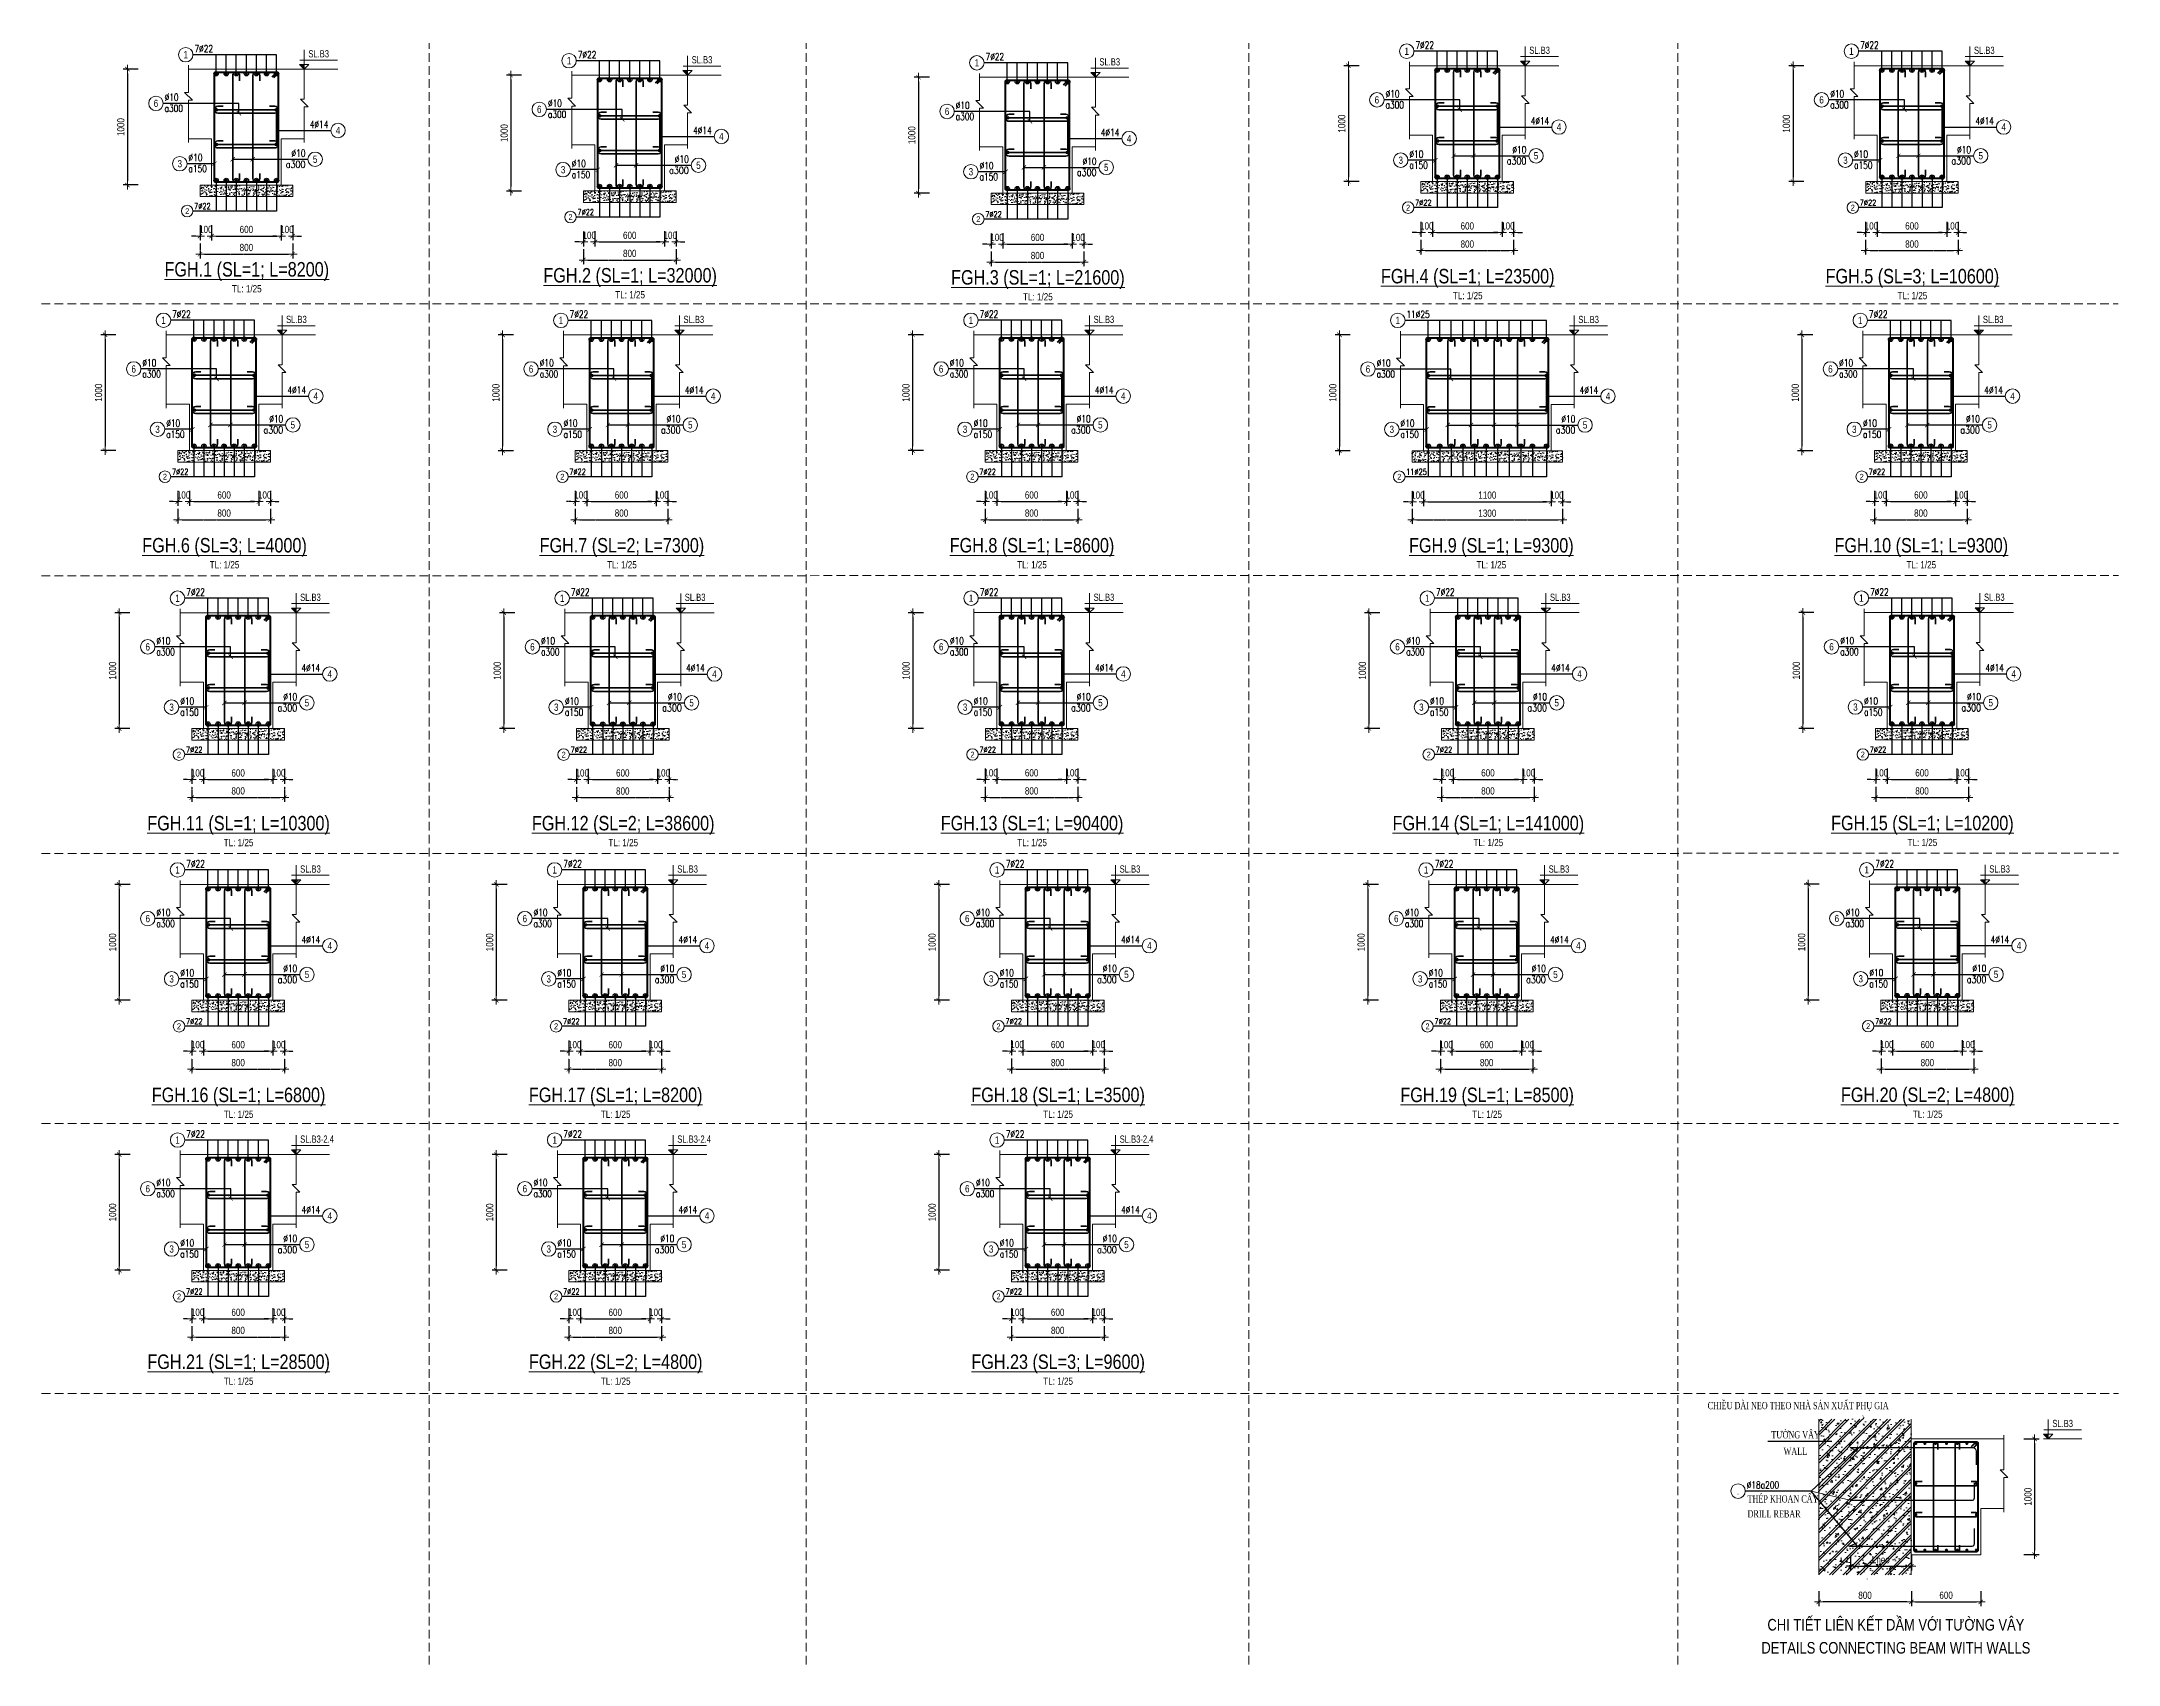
# Model space of a CAD drawing. Header units: millimetres. Extents: x -134772 to 596971, y -129535 to 35703.
# Drawn here: x 42956 to 60889, y -16216 to -2203 of the extents above; entities that cross this region are included whole.
import ezdxf
from ezdxf.enums import TextEntityAlignment as Align

# ---------------------------------------------------------------- set-up
doc = ezdxf.new("R2010")
doc.units = ezdxf.units.MM
doc.header["$MEASUREMENT"] = 0
doc.linetypes.add('HIDDEN', pattern=[0.375, 0.25, -0.125])
doc.layers.get('Defpoints').update_dxf_attribs({"color": 252})
doc.layers.add('chi tiet tuong vay$0$Reinforcement', color=4, linetype='Continuous')
for name, color, linetype, lineweight in [('NDC_S_250', 250, 'Continuous', 9), ('NDC_S_ANNO', 7, 'Continuous', 20), ('NDC_S_BREAK-LINE', 1, 'Continuous', 15), ('NDC_S_CONTINUOUS', 3, 'Continuous', 20), ('NDC_S_DIM', 1, 'Continuous', 9), ('NDC_S_HATCH MATERIAL', 8, 'Continuous', 13), ('NDC_S_REBAR', 4, 'Continuous', 35), ('NDC_S_STIRRUP', 4, 'Continuous', 40), ('NDC_S_TEXT SYMBOL', 7, 'Continuous', 20), ('NDC_S_THIN LINE', 1, 'Continuous', 5), ('NDC_S_VN TEXT', 7, 'Continuous', 9)]:
    doc.layers.add(name, color=color, linetype=linetype, lineweight=lineweight)
doc.styles.add('ARIAL', font='arial.ttf', dxfattribs={"width": 0.8})
doc.styles.add('chi tiet tuong vay$0$VNTIMEH', font='vntimeh.shx', dxfattribs={"width": 0.8, "bigfont": 'vns.shx'})
doc.styles.add('NDC_ANNO', font='', dxfattribs={"width": 0.8})
doc.styles.add('NDC_ROMANS', font='romans.shx', dxfattribs={"width": 0.8})
doc.styles.get('NDC_ANNO').set_extended_font_data('Dotum')
doc.dimstyles.new('NDC_dim_25', dxfattribs={"dimscale": 25, "dimtxt": 2.5, "dimasz": 1.5, "dimexe": 1.5, "dimexo": 0, "dimgap": 1, "dimtad": 1, "dimdec": 0, "dimzin": 0, "dimdsep": 46, "dimtxsty": 'ARIAL', "dimblk": 'DIMMARK', "dimcen": 0.09, "dimdle": 1.2, "dimclrd": 1, "dimclre": 1, "dimclrt": 3, "dimadec": 0, "dimazin": 0, "dimtfac": 1, "dimtdec": 0, "dimtix": 1, "dimtofl": 0, "dimtmove": 0, "dimatfit": 3, "dimfxl": 3.75, "dimfxlon": 1, "dimtolj": 1, "dimtzin": 0, "dimarcsym": 0})

msp = doc.modelspace()

# ---------------------------------------------------------------- texts
at = {"layer": 'NDC_S_TEXT SYMBOL', "color": 3, "style": 'chi tiet tuong vay$0$VNTIMEH', "width": 0.7}
for s, p in [('chiÒu dµi neo theo nhµ s¶n xuÊt phô gia ', (57341.9, -14011.9)), ('T¦êNG V¢Y', (57891.9, -14264.1)), ('WALL', (57998.2, -14406.7)), ('thÐp khoan cÊy', (57686.8, -14817.9)), ('DRILL REBAR', (57686.8, -14947))]:
    msp.add_text(s, height=62.5, dxfattribs=at).set_placement(p)

# ---------------------------------------------------------------- blocks, each defined once
blk = doc.blocks.new('DIMMARK')
at = {"layer": 'NDC_S_DIM', "color": 1}
blk.add_line((-1.5, 0), (1, 0), dxfattribs=at)
at = {"layer": 'NDC_S_DIM', "color": 2, "const_width": 0.15}
blk.add_lwpolyline([(-0.5, -0.5), (0.5, 0.5)], dxfattribs=at)
blk = doc.blocks.new('*D1506')
at = {"layer": 'Defpoints', "color": 0, "linetype": 'HIDDEN', "transparency": 16777216}
for p in [(47635, -3634), (48435, -3634), (48435, -4090)]:
    blk.add_point(p, dxfattribs=at)
at = {"layer": 'NDC_S_DIM', "color": 1, "linetype": 'HIDDEN', "lineweight": -2, "transparency": 16777216}
for p, q in [((47635, -3997), (47635, -4128)), ((47672, -4090), (48397, -4090)), ((48435, -3997), (48435, -4128))]:
    blk.add_line(p, q, dxfattribs=at)
at = {"layer": 'NDC_S_DIM', "color": 1, "linetype": 'HIDDEN', "lineweight": -2, "transparency": 16777216, "xscale": 37.5, "yscale": 37.5, "zscale": 37.5, "rotation": 180}
blk.add_blockref('DIMMARK', (47635, -4090), dxfattribs=at)
at = {"layer": 'NDC_S_DIM', "color": 1, "linetype": 'HIDDEN', "lineweight": -2, "transparency": 16777216, "xscale": 37.5, "yscale": 37.5, "zscale": 37.5}
blk.add_blockref('DIMMARK', (48435, -4090), dxfattribs=at)
at = {"layer": 'NDC_S_DIM', "color": 3, "linetype": 'HIDDEN', "transparency": 16777216, "insert": (48035, -4033), "char_height": 62.5, "attachment_point": 5, "style": 'ARIAL'}
blk.add_mtext('\\A1;800', dxfattribs=at)
blk = doc.blocks.new('kata_block_TD')
at = {"color": 6, "linetype": 'ByBlock', "lineweight": -2, "style": 'ARIAL', "width": 0.8}
blk.add_attdef('SECTDET2', text='', height=5, dxfattribs=at).set_placement((0, 7.97), align=Align.CENTER)
at = {"color": 0, "linetype": 'ByBlock', "lineweight": -2, "style": 'ARIAL', "width": 0.8}
blk.add_attdef('SECTDET1', text='', height=5, dxfattribs=at).set_placement((0, 1.47), align=Align.CENTER)
at = {"color": 3, "lineweight": 25, "style": 'ARIAL', "width": 0.8}
blk.add_attdef('SSCALE', text='', height=2.5, dxfattribs=at).set_placement((0, -4), align=Align.CENTER)
blk = doc.blocks.new('*D1507')
at = {"layer": 'Defpoints', "color": 0, "linetype": 'HIDDEN', "transparency": 16777216}
for p in [(48435, -3634), (48335, -3841), (48435, -3934)]:
    blk.add_point(p, dxfattribs=at)
at = {"layer": 'NDC_S_DIM', "color": 1, "linetype": 'HIDDEN', "lineweight": -2, "transparency": 16777216}
for p, q in [((48297, -3934), (48260, -3934)), ((48335, -3841), (48335, -3972)), ((48435, -3841), (48435, -3972)), ((48472, -3934), (48510, -3934))]:
    blk.add_line(p, q, dxfattribs=at)
at = {"layer": 'NDC_S_DIM', "color": 1, "linetype": 'HIDDEN', "lineweight": -2, "transparency": 16777216, "xscale": 37.5, "yscale": 37.5, "zscale": 37.5}
blk.add_blockref('DIMMARK', (48335, -3934), dxfattribs=at)
at = {"layer": 'NDC_S_DIM', "color": 1, "linetype": 'HIDDEN', "lineweight": -2, "transparency": 16777216, "xscale": 37.5, "yscale": 37.5, "zscale": 37.5, "rotation": 180}
blk.add_blockref('DIMMARK', (48435, -3934), dxfattribs=at)
at = {"layer": 'NDC_S_DIM', "color": 3, "linetype": 'HIDDEN', "transparency": 16777216, "insert": (48385, -3877), "char_height": 62.5, "attachment_point": 5, "style": 'ARIAL'}
blk.add_mtext('\\A1;100', dxfattribs=at)
blk = doc.blocks.new('*D1508')
at = {"layer": 'Defpoints', "color": 0, "linetype": 'HIDDEN', "transparency": 16777216}
for p in [(47635, -3634), (47635, -3934), (47735, -3841)]:
    blk.add_point(p, dxfattribs=at)
at = {"layer": 'NDC_S_DIM', "color": 1, "linetype": 'HIDDEN', "lineweight": -2, "transparency": 16777216}
for p, q in [((47597, -3934), (47560, -3934)), ((47635, -3841), (47635, -3972)), ((47735, -3841), (47735, -3972)), ((47772, -3934), (47810, -3934))]:
    blk.add_line(p, q, dxfattribs=at)
at = {"layer": 'NDC_S_DIM', "color": 1, "linetype": 'HIDDEN', "lineweight": -2, "transparency": 16777216, "xscale": 37.5, "yscale": 37.5, "zscale": 37.5}
blk.add_blockref('DIMMARK', (47635, -3934), dxfattribs=at)
at = {"layer": 'NDC_S_DIM', "color": 1, "linetype": 'HIDDEN', "lineweight": -2, "transparency": 16777216, "xscale": 37.5, "yscale": 37.5, "zscale": 37.5, "rotation": 180}
blk.add_blockref('DIMMARK', (47735, -3934), dxfattribs=at)
at = {"layer": 'NDC_S_DIM', "color": 3, "linetype": 'HIDDEN', "transparency": 16777216, "insert": (47685, -3877), "char_height": 62.5, "attachment_point": 5, "style": 'ARIAL'}
blk.add_mtext('\\A1;100', dxfattribs=at)
blk = doc.blocks.new('kata_block_THEP')
at = {"layer": 'NDC_S_REBAR', "color": 0}
for p, q in [((-0.5, 0), (0.5, 0)), ((-0.35, 0.35), (0.35, -0.35)), ((0.35, 0.35), (-0.35, -0.35)), ((0, 0.5), (0, -0.5))]:
    blk.add_line(p, q, dxfattribs=at)
at = {"layer": 'NDC_S_REBAR', "color": 0, "const_width": 0.0833}
blk.add_lwpolyline([(-0.5, 0, 1), (0.5, 0, 1), (-0.5, 0, 1)], format="xyb", dxfattribs=at)
blk = doc.blocks.new('kata_block_CT')
at = {"layer": 'NDC_S_ANNO'}
blk.add_hatch(color=3, dxfattribs=at).paths.add_polyline_path([(0, 1.6), (-1.61, 1.6), (0, 0)])
at = {"layer": 'NDC_S_ANNO', "ltscale": 50}
h = blk.add_hatch(dxfattribs=at)
h.set_pattern_fill('ANSI31', color=256, scale=1.406251, style=0)
h.set_pattern_definition([(45, (0, 5e-12), (-3.157, 3.157), [])])
h.paths.add_polyline_path([(0, 1.6), (0, 0), (1.61, 1.6)])
for p, q in [((11.56, 0), (-1.64, 0)), ((-1.59, 3.14), (11.47, 3.14))]:
    blk.add_line(p, q, dxfattribs=at)
at = {"layer": 'NDC_S_ANNO', "color": 8, "ltscale": 50}
blk.add_lwpolyline([(0, 0), (-1.61, 1.6), (0, 1.6)], dxfattribs=at)
at = {"layer": 'NDC_S_ANNO', "ltscale": 50}
for points in [[(0, 0), (-1.61, 1.6), (0, 1.6)], [(0, 6.69), (0, 0)], [(0, 0), (1.61, 1.6), (0, 1.6)]]:
    blk.add_lwpolyline(points, dxfattribs=at)
at = {"layer": 'NDC_S_TEXT SYMBOL', "color": 3, "style": 'NDC_ANNO', "width": 0.8}
blk.add_attdef('CT', (1.41, 4.07), '', height=2.5, dxfattribs=at)
blk = doc.blocks.new('*D1509')
at = {"layer": 'Defpoints', "color": 0, "transparency": 16777216}
for p in [(47735, -3534), (48335, -3534), (48335, -3934)]:
    blk.add_point(p, dxfattribs=at)
at = {"layer": 'NDC_S_DIM', "color": 1, "lineweight": -2, "transparency": 16777216}
for p, q in [((47735, -3841), (47735, -3972)), ((47772, -3934), (48297, -3934)), ((48335, -3841), (48335, -3972))]:
    blk.add_line(p, q, dxfattribs=at)
at = {"layer": 'NDC_S_DIM', "color": 1, "lineweight": -2, "transparency": 16777216, "xscale": 37.5, "yscale": 37.5, "zscale": 37.5, "rotation": 180}
blk.add_blockref('DIMMARK', (47735, -3934), dxfattribs=at)
at = {"layer": 'NDC_S_DIM', "color": 1, "lineweight": -2, "transparency": 16777216, "xscale": 37.5, "yscale": 37.5, "zscale": 37.5}
blk.add_blockref('DIMMARK', (48335, -3934), dxfattribs=at)
at = {"layer": 'NDC_S_DIM', "color": 3, "transparency": 16777216, "insert": (48035, -3877), "char_height": 62.5, "attachment_point": 5, "style": 'ARIAL'}
blk.add_mtext('\\A1;600', dxfattribs=at)
blk = doc.blocks.new('*D1510')
at = {"layer": 'Defpoints', "color": 0, "transparency": 16777216}
for p in [(47513, -2494), (47007, -3494), (47513, -3494)]:
    blk.add_point(p, dxfattribs=at)
at = {"layer": 'NDC_S_DIM', "color": 1, "lineweight": -2, "transparency": 16777216}
for p, q in [((47101, -2494), (46970, -2494)), ((47007, -2531), (47007, -3456)), ((47101, -3494), (46970, -3494))]:
    blk.add_line(p, q, dxfattribs=at)
at = {"layer": 'NDC_S_DIM', "color": 1, "lineweight": -2, "transparency": 16777216, "xscale": 37.5, "yscale": 37.5, "zscale": 37.5}
for p, rotation in [((47007, -2494), 90), ((47007, -3494), 270)]:
    blk.add_blockref('DIMMARK', p, dxfattribs=dict(at, rotation=rotation))
at = {"layer": 'NDC_S_DIM', "color": 3, "transparency": 16777216, "insert": (46951, -2994), "char_height": 62.5, "attachment_point": 5, "rotation": 90, "style": 'ARIAL'}
blk.add_mtext('\\A1;1000', dxfattribs=at)
blk = doc.blocks.new('*U11')
blk.add_circle((-2.5, 0), 2.5)
at = {"layer": 'NDC_S_VN TEXT', "color": 7, "style": 'ARIAL', "width": 0.8}
blk.add_attdef('SH2', text='', height=2.5, dxfattribs=at).set_placement((-2.5, 0), align=Align.MIDDLE)
at = {"layer": 'NDC_S_VN TEXT', "color": 3, "style": 'NDC_ROMANS', "width": 0.75}
for tag, p in [('DK1', (0.5, 0.85)), ('KC1', (0.5, -2.97))]:
    blk.add_attdef(tag, p, '', height=2.5, dxfattribs=at)
blk = doc.blocks.new('*U623')
blk.add_circle((-2.5, 0), 2.5)
at = {"layer": 'NDC_S_VN TEXT', "color": 7, "style": 'ARIAL', "width": 0.8}
blk.add_attdef('SH2', text='', height=2.5, dxfattribs=at).set_placement((-2.5, 0), align=Align.MIDDLE)
at = {"layer": 'NDC_S_VN TEXT', "color": 3, "style": 'NDC_ROMANS', "width": 0.75}
blk.add_attdef('DK1', (0.5, 0.85), '', height=2.5, dxfattribs=at)
blk = doc.blocks.new('*U624')
blk.add_circle((2.5, 0), 2.5)
at = {"layer": 'NDC_S_VN TEXT', "color": 3, "style": 'NDC_ROMANS', "width": 0.75}
blk.add_attdef('DK2', text='', height=2.5, dxfattribs=at).set_placement((-0.85, 0.85), align=Align.RIGHT)
at = {"layer": 'NDC_S_VN TEXT', "color": 7, "style": 'ARIAL', "width": 0.8}
blk.add_attdef('SH3', text='', height=2.5, dxfattribs=at).set_placement((2.5, 0), align=Align.MIDDLE)
blk = doc.blocks.new('*U12')
blk.add_circle((2.5, 0), 2.5)
at = {"layer": 'NDC_S_VN TEXT', "color": 3, "style": 'NDC_ROMANS'}
for tag, width, p in [('DK2', 0.75, (-0.85, 0.85)), ('KC2', 0.8, (-0.85, -2.97))]:
    blk.add_attdef(tag, text='', height=2.5, dxfattribs=dict(at, width=width)).set_placement(p, align=Align.RIGHT)
at = {"layer": 'NDC_S_VN TEXT', "color": 7, "style": 'ARIAL', "width": 0.8}
blk.add_attdef('SH3', text='', height=2.5, dxfattribs=at).set_placement((2.5, 0), align=Align.MIDDLE)
blk = doc.blocks.new('*D1551')
at = {"layer": 'Defpoints', "color": 0, "transparency": 16777216}
for p in [(44204, -2442), (43698, -3442), (44204, -3442)]:
    blk.add_point(p, dxfattribs=at)
at = {"layer": 'NDC_S_DIM', "color": 1, "lineweight": -2, "transparency": 16777216}
for p, q in [((43791, -2442), (43660, -2442)), ((43698, -2480), (43698, -3405)), ((43791, -3442), (43660, -3442))]:
    blk.add_line(p, q, dxfattribs=at)
at = {"layer": 'NDC_S_DIM', "color": 1, "lineweight": -2, "transparency": 16777216, "xscale": 37.5, "yscale": 37.5, "zscale": 37.5}
for p, rotation in [((43698, -2442), 90), ((43698, -3442), 270)]:
    blk.add_blockref('DIMMARK', p, dxfattribs=dict(at, rotation=rotation))
at = {"layer": 'NDC_S_DIM', "color": 3, "transparency": 16777216, "insert": (43641, -2942), "char_height": 62.5, "attachment_point": 5, "rotation": 90, "style": 'ARIAL'}
blk.add_mtext('\\A1;1000', dxfattribs=at)
blk = doc.blocks.new('*D1552')
at = {"layer": 'Defpoints', "color": 0, "transparency": 16777216}
for p in [(44425, -3483), (45025, -3483), (45025, -3883)]:
    blk.add_point(p, dxfattribs=at)
at = {"layer": 'NDC_S_DIM', "color": 1, "lineweight": -2, "transparency": 16777216}
for p, q in [((44425, -3789), (44425, -3920)), ((44463, -3883), (44988, -3883)), ((45025, -3789), (45025, -3920))]:
    blk.add_line(p, q, dxfattribs=at)
at = {"layer": 'NDC_S_DIM', "color": 1, "lineweight": -2, "transparency": 16777216, "xscale": 37.5, "yscale": 37.5, "zscale": 37.5, "rotation": 180}
blk.add_blockref('DIMMARK', (44425, -3883), dxfattribs=at)
at = {"layer": 'NDC_S_DIM', "color": 1, "lineweight": -2, "transparency": 16777216, "xscale": 37.5, "yscale": 37.5, "zscale": 37.5}
blk.add_blockref('DIMMARK', (45025, -3883), dxfattribs=at)
at = {"layer": 'NDC_S_DIM', "color": 3, "transparency": 16777216, "insert": (44725, -3826), "char_height": 62.5, "attachment_point": 5, "style": 'ARIAL'}
blk.add_mtext('\\A1;600', dxfattribs=at)
blk = doc.blocks.new('*D1553')
at = {"layer": 'Defpoints', "color": 0, "linetype": 'HIDDEN', "transparency": 16777216}
for p in [(44325, -3583), (44325, -3883), (44425, -3789)]:
    blk.add_point(p, dxfattribs=at)
at = {"layer": 'NDC_S_DIM', "color": 1, "linetype": 'HIDDEN', "lineweight": -2, "transparency": 16777216}
for p, q in [((44288, -3883), (44250, -3883)), ((44325, -3789), (44325, -3920)), ((44425, -3789), (44425, -3920)), ((44463, -3883), (44500, -3883))]:
    blk.add_line(p, q, dxfattribs=at)
at = {"layer": 'NDC_S_DIM', "color": 1, "linetype": 'HIDDEN', "lineweight": -2, "transparency": 16777216, "xscale": 37.5, "yscale": 37.5, "zscale": 37.5}
blk.add_blockref('DIMMARK', (44325, -3883), dxfattribs=at)
at = {"layer": 'NDC_S_DIM', "color": 1, "linetype": 'HIDDEN', "lineweight": -2, "transparency": 16777216, "xscale": 37.5, "yscale": 37.5, "zscale": 37.5, "rotation": 180}
blk.add_blockref('DIMMARK', (44425, -3883), dxfattribs=at)
at = {"layer": 'NDC_S_DIM', "color": 3, "linetype": 'HIDDEN', "transparency": 16777216, "insert": (44375, -3826), "char_height": 62.5, "attachment_point": 5, "style": 'ARIAL'}
blk.add_mtext('\\A1;100', dxfattribs=at)
blk = doc.blocks.new('*D1554')
at = {"layer": 'Defpoints', "color": 0, "linetype": 'HIDDEN', "transparency": 16777216}
for p in [(45125, -3583), (45025, -3789), (45125, -3883)]:
    blk.add_point(p, dxfattribs=at)
at = {"layer": 'NDC_S_DIM', "color": 1, "linetype": 'HIDDEN', "lineweight": -2, "transparency": 16777216}
for p, q in [((44988, -3883), (44950, -3883)), ((45025, -3789), (45025, -3920)), ((45125, -3789), (45125, -3920)), ((45163, -3883), (45200, -3883))]:
    blk.add_line(p, q, dxfattribs=at)
at = {"layer": 'NDC_S_DIM', "color": 1, "linetype": 'HIDDEN', "lineweight": -2, "transparency": 16777216, "xscale": 37.5, "yscale": 37.5, "zscale": 37.5}
blk.add_blockref('DIMMARK', (45025, -3883), dxfattribs=at)
at = {"layer": 'NDC_S_DIM', "color": 1, "linetype": 'HIDDEN', "lineweight": -2, "transparency": 16777216, "xscale": 37.5, "yscale": 37.5, "zscale": 37.5, "rotation": 180}
blk.add_blockref('DIMMARK', (45125, -3883), dxfattribs=at)
at = {"layer": 'NDC_S_DIM', "color": 3, "linetype": 'HIDDEN', "transparency": 16777216, "insert": (45075, -3826), "char_height": 62.5, "attachment_point": 5, "style": 'ARIAL'}
blk.add_mtext('\\A1;100', dxfattribs=at)
blk = doc.blocks.new('*D1555')
at = {"layer": 'Defpoints', "color": 0, "linetype": 'HIDDEN', "transparency": 16777216}
for p in [(44325, -3583), (45125, -3583), (45125, -4039)]:
    blk.add_point(p, dxfattribs=at)
at = {"layer": 'NDC_S_DIM', "color": 1, "linetype": 'HIDDEN', "lineweight": -2, "transparency": 16777216}
for p, q in [((44325, -3945), (44325, -4076)), ((45125, -3945), (45125, -4076)), ((44363, -4039), (45088, -4039))]:
    blk.add_line(p, q, dxfattribs=at)
at = {"layer": 'NDC_S_DIM', "color": 1, "linetype": 'HIDDEN', "lineweight": -2, "transparency": 16777216, "xscale": 37.5, "yscale": 37.5, "zscale": 37.5, "rotation": 180}
blk.add_blockref('DIMMARK', (44325, -4039), dxfattribs=at)
at = {"layer": 'NDC_S_DIM', "color": 1, "linetype": 'HIDDEN', "lineweight": -2, "transparency": 16777216, "xscale": 37.5, "yscale": 37.5, "zscale": 37.5}
blk.add_blockref('DIMMARK', (45125, -4039), dxfattribs=at)
at = {"layer": 'NDC_S_DIM', "color": 3, "linetype": 'HIDDEN', "transparency": 16777216, "insert": (44725, -3982), "char_height": 62.5, "attachment_point": 5, "style": 'ARIAL'}
blk.add_mtext('\\A1;800', dxfattribs=at)
blk = doc.blocks.new('*D1556')
at = {"layer": 'Defpoints', "color": 0, "transparency": 16777216}
for p in [(51034, -2512), (50528, -3512), (51034, -3512)]:
    blk.add_point(p, dxfattribs=at)
at = {"layer": 'NDC_S_DIM', "color": 1, "lineweight": -2, "transparency": 16777216}
for p, q in [((50622, -2512), (50491, -2512)), ((50528, -2549), (50528, -3474)), ((50622, -3512), (50491, -3512))]:
    blk.add_line(p, q, dxfattribs=at)
at = {"layer": 'NDC_S_DIM', "color": 1, "lineweight": -2, "transparency": 16777216, "xscale": 37.5, "yscale": 37.5, "zscale": 37.5}
for p, rotation in [((50528, -2512), 90), ((50528, -3512), 270)]:
    blk.add_blockref('DIMMARK', p, dxfattribs=dict(at, rotation=rotation))
at = {"layer": 'NDC_S_DIM', "color": 3, "transparency": 16777216, "insert": (50471, -3012), "char_height": 62.5, "attachment_point": 5, "rotation": 90, "style": 'ARIAL'}
blk.add_mtext('\\A1;1000', dxfattribs=at)
blk = doc.blocks.new('*D1557')
at = {"layer": 'Defpoints', "color": 0, "transparency": 16777216}
for p in [(51256, -3552), (51856, -3552), (51856, -3952)]:
    blk.add_point(p, dxfattribs=at)
at = {"layer": 'NDC_S_DIM', "color": 1, "lineweight": -2, "transparency": 16777216}
for p, q in [((51256, -3859), (51256, -3990)), ((51856, -3859), (51856, -3990)), ((51293, -3952), (51818, -3952))]:
    blk.add_line(p, q, dxfattribs=at)
at = {"layer": 'NDC_S_DIM', "color": 1, "lineweight": -2, "transparency": 16777216, "xscale": 37.5, "yscale": 37.5, "zscale": 37.5, "rotation": 180}
blk.add_blockref('DIMMARK', (51256, -3952), dxfattribs=at)
at = {"layer": 'NDC_S_DIM', "color": 1, "lineweight": -2, "transparency": 16777216, "xscale": 37.5, "yscale": 37.5, "zscale": 37.5}
blk.add_blockref('DIMMARK', (51856, -3952), dxfattribs=at)
at = {"layer": 'NDC_S_DIM', "color": 3, "transparency": 16777216, "insert": (51556, -3895), "char_height": 62.5, "attachment_point": 5, "style": 'ARIAL'}
blk.add_mtext('\\A1;600', dxfattribs=at)
blk = doc.blocks.new('*D1558')
at = {"layer": 'Defpoints', "color": 0, "linetype": 'HIDDEN', "transparency": 16777216}
for p in [(51156, -3652), (51256, -3859), (51156, -3952)]:
    blk.add_point(p, dxfattribs=at)
at = {"layer": 'NDC_S_DIM', "color": 1, "linetype": 'HIDDEN', "lineweight": -2, "transparency": 16777216}
for p, q in [((51156, -3859), (51156, -3990)), ((51256, -3859), (51256, -3990)), ((51118, -3952), (51081, -3952)), ((51293, -3952), (51331, -3952))]:
    blk.add_line(p, q, dxfattribs=at)
at = {"layer": 'NDC_S_DIM', "color": 1, "linetype": 'HIDDEN', "lineweight": -2, "transparency": 16777216, "xscale": 37.5, "yscale": 37.5, "zscale": 37.5}
blk.add_blockref('DIMMARK', (51156, -3952), dxfattribs=at)
at = {"layer": 'NDC_S_DIM', "color": 1, "linetype": 'HIDDEN', "lineweight": -2, "transparency": 16777216, "xscale": 37.5, "yscale": 37.5, "zscale": 37.5, "rotation": 180}
blk.add_blockref('DIMMARK', (51256, -3952), dxfattribs=at)
at = {"layer": 'NDC_S_DIM', "color": 3, "linetype": 'HIDDEN', "transparency": 16777216, "insert": (51206, -3895), "char_height": 62.5, "attachment_point": 5, "style": 'ARIAL'}
blk.add_mtext('\\A1;100', dxfattribs=at)
blk = doc.blocks.new('*D1559')
at = {"layer": 'Defpoints', "color": 0, "linetype": 'HIDDEN', "transparency": 16777216}
for p in [(51956, -3652), (51856, -3859), (51956, -3952)]:
    blk.add_point(p, dxfattribs=at)
at = {"layer": 'NDC_S_DIM', "color": 1, "linetype": 'HIDDEN', "lineweight": -2, "transparency": 16777216}
for p, q in [((51856, -3859), (51856, -3990)), ((51956, -3859), (51956, -3990)), ((51818, -3952), (51781, -3952)), ((51993, -3952), (52031, -3952))]:
    blk.add_line(p, q, dxfattribs=at)
at = {"layer": 'NDC_S_DIM', "color": 1, "linetype": 'HIDDEN', "lineweight": -2, "transparency": 16777216, "xscale": 37.5, "yscale": 37.5, "zscale": 37.5}
blk.add_blockref('DIMMARK', (51856, -3952), dxfattribs=at)
at = {"layer": 'NDC_S_DIM', "color": 1, "linetype": 'HIDDEN', "lineweight": -2, "transparency": 16777216, "xscale": 37.5, "yscale": 37.5, "zscale": 37.5, "rotation": 180}
blk.add_blockref('DIMMARK', (51956, -3952), dxfattribs=at)
at = {"layer": 'NDC_S_DIM', "color": 3, "linetype": 'HIDDEN', "transparency": 16777216, "insert": (51906, -3895), "char_height": 62.5, "attachment_point": 5, "style": 'ARIAL'}
blk.add_mtext('\\A1;100', dxfattribs=at)
blk = doc.blocks.new('*D1560')
at = {"layer": 'Defpoints', "color": 0, "linetype": 'HIDDEN', "transparency": 16777216}
for p in [(51156, -3652), (51956, -3652), (51956, -4108)]:
    blk.add_point(p, dxfattribs=at)
at = {"layer": 'NDC_S_DIM', "color": 1, "linetype": 'HIDDEN', "lineweight": -2, "transparency": 16777216}
for p, q in [((51156, -4015), (51156, -4146)), ((51193, -4108), (51918, -4108)), ((51956, -4015), (51956, -4146))]:
    blk.add_line(p, q, dxfattribs=at)
at = {"layer": 'NDC_S_DIM', "color": 1, "linetype": 'HIDDEN', "lineweight": -2, "transparency": 16777216, "xscale": 37.5, "yscale": 37.5, "zscale": 37.5, "rotation": 180}
blk.add_blockref('DIMMARK', (51156, -4108), dxfattribs=at)
at = {"layer": 'NDC_S_DIM', "color": 1, "linetype": 'HIDDEN', "lineweight": -2, "transparency": 16777216, "xscale": 37.5, "yscale": 37.5, "zscale": 37.5}
blk.add_blockref('DIMMARK', (51956, -4108), dxfattribs=at)
at = {"layer": 'NDC_S_DIM', "color": 3, "linetype": 'HIDDEN', "transparency": 16777216, "insert": (51556, -4051), "char_height": 62.5, "attachment_point": 5, "style": 'ARIAL'}
blk.add_mtext('\\A1;800', dxfattribs=at)
blk = doc.blocks.new('*D1561')
at = {"layer": 'Defpoints', "color": 0, "linetype": 'HIDDEN', "transparency": 16777216}
for p in [(54867, -3552), (55667, -3552), (55667, -4008)]:
    blk.add_point(p, dxfattribs=at)
at = {"layer": 'NDC_S_DIM', "color": 1, "linetype": 'HIDDEN', "lineweight": -2, "transparency": 16777216}
for p, q in [((54867, -3915), (54867, -4046)), ((55667, -3915), (55667, -4046)), ((54904, -4008), (55629, -4008))]:
    blk.add_line(p, q, dxfattribs=at)
at = {"layer": 'NDC_S_DIM', "color": 1, "linetype": 'HIDDEN', "lineweight": -2, "transparency": 16777216, "xscale": 37.5, "yscale": 37.5, "zscale": 37.5, "rotation": 180}
blk.add_blockref('DIMMARK', (54867, -4008), dxfattribs=at)
at = {"layer": 'NDC_S_DIM', "color": 1, "linetype": 'HIDDEN', "lineweight": -2, "transparency": 16777216, "xscale": 37.5, "yscale": 37.5, "zscale": 37.5}
blk.add_blockref('DIMMARK', (55667, -4008), dxfattribs=at)
at = {"layer": 'NDC_S_DIM', "color": 3, "linetype": 'HIDDEN', "transparency": 16777216, "insert": (55267, -3952), "char_height": 62.5, "attachment_point": 5, "style": 'ARIAL'}
blk.add_mtext('\\A1;800', dxfattribs=at)
blk = doc.blocks.new('*D1562')
at = {"layer": 'Defpoints', "color": 0, "linetype": 'HIDDEN', "transparency": 16777216}
for p in [(55667, -3552), (55567, -3759), (55667, -3852)]:
    blk.add_point(p, dxfattribs=at)
at = {"layer": 'NDC_S_DIM', "color": 1, "linetype": 'HIDDEN', "lineweight": -2, "transparency": 16777216}
for p, q in [((55567, -3759), (55567, -3890)), ((55667, -3759), (55667, -3890)), ((55529, -3852), (55492, -3852)), ((55704, -3852), (55742, -3852))]:
    blk.add_line(p, q, dxfattribs=at)
at = {"layer": 'NDC_S_DIM', "color": 1, "linetype": 'HIDDEN', "lineweight": -2, "transparency": 16777216, "xscale": 37.5, "yscale": 37.5, "zscale": 37.5}
blk.add_blockref('DIMMARK', (55567, -3852), dxfattribs=at)
at = {"layer": 'NDC_S_DIM', "color": 1, "linetype": 'HIDDEN', "lineweight": -2, "transparency": 16777216, "xscale": 37.5, "yscale": 37.5, "zscale": 37.5, "rotation": 180}
blk.add_blockref('DIMMARK', (55667, -3852), dxfattribs=at)
at = {"layer": 'NDC_S_DIM', "color": 3, "linetype": 'HIDDEN', "transparency": 16777216, "insert": (55617, -3796), "char_height": 62.5, "attachment_point": 5, "style": 'ARIAL'}
blk.add_mtext('\\A1;100', dxfattribs=at)
blk = doc.blocks.new('*D1563')
at = {"layer": 'Defpoints', "color": 0, "linetype": 'HIDDEN', "transparency": 16777216}
for p in [(54867, -3552), (54967, -3759), (54867, -3852)]:
    blk.add_point(p, dxfattribs=at)
at = {"layer": 'NDC_S_DIM', "color": 1, "linetype": 'HIDDEN', "lineweight": -2, "transparency": 16777216}
for p, q in [((54867, -3759), (54867, -3890)), ((54967, -3759), (54967, -3890)), ((54829, -3852), (54792, -3852)), ((55004, -3852), (55042, -3852))]:
    blk.add_line(p, q, dxfattribs=at)
at = {"layer": 'NDC_S_DIM', "color": 1, "linetype": 'HIDDEN', "lineweight": -2, "transparency": 16777216, "xscale": 37.5, "yscale": 37.5, "zscale": 37.5}
blk.add_blockref('DIMMARK', (54867, -3852), dxfattribs=at)
at = {"layer": 'NDC_S_DIM', "color": 1, "linetype": 'HIDDEN', "lineweight": -2, "transparency": 16777216, "xscale": 37.5, "yscale": 37.5, "zscale": 37.5, "rotation": 180}
blk.add_blockref('DIMMARK', (54967, -3852), dxfattribs=at)
at = {"layer": 'NDC_S_DIM', "color": 3, "linetype": 'HIDDEN', "transparency": 16777216, "insert": (54917, -3796), "char_height": 62.5, "attachment_point": 5, "style": 'ARIAL'}
blk.add_mtext('\\A1;100', dxfattribs=at)
blk = doc.blocks.new('*D1564')
at = {"layer": 'Defpoints', "color": 0, "transparency": 16777216}
for p in [(54967, -3452), (55567, -3452), (55567, -3852)]:
    blk.add_point(p, dxfattribs=at)
at = {"layer": 'NDC_S_DIM', "color": 1, "lineweight": -2, "transparency": 16777216}
for p, q in [((54967, -3759), (54967, -3890)), ((55567, -3759), (55567, -3890)), ((55004, -3852), (55529, -3852))]:
    blk.add_line(p, q, dxfattribs=at)
at = {"layer": 'NDC_S_DIM', "color": 1, "lineweight": -2, "transparency": 16777216, "xscale": 37.5, "yscale": 37.5, "zscale": 37.5, "rotation": 180}
blk.add_blockref('DIMMARK', (54967, -3852), dxfattribs=at)
at = {"layer": 'NDC_S_DIM', "color": 1, "lineweight": -2, "transparency": 16777216, "xscale": 37.5, "yscale": 37.5, "zscale": 37.5}
blk.add_blockref('DIMMARK', (55567, -3852), dxfattribs=at)
at = {"layer": 'NDC_S_DIM', "color": 3, "transparency": 16777216, "insert": (55267, -3796), "char_height": 62.5, "attachment_point": 5, "style": 'ARIAL'}
blk.add_mtext('\\A1;600', dxfattribs=at)
blk = doc.blocks.new('*D1565')
at = {"layer": 'Defpoints', "color": 0, "transparency": 16777216}
for p in [(54746, -2412), (54240, -3412), (54746, -3412)]:
    blk.add_point(p, dxfattribs=at)
at = {"layer": 'NDC_S_DIM', "color": 1, "lineweight": -2, "transparency": 16777216}
for p, q in [((54333, -2412), (54202, -2412)), ((54240, -2449), (54240, -3374)), ((54333, -3412), (54202, -3412))]:
    blk.add_line(p, q, dxfattribs=at)
at = {"layer": 'NDC_S_DIM', "color": 1, "lineweight": -2, "transparency": 16777216, "xscale": 37.5, "yscale": 37.5, "zscale": 37.5}
for p, rotation in [((54240, -2412), 90), ((54240, -3412), 270)]:
    blk.add_blockref('DIMMARK', p, dxfattribs=dict(at, rotation=rotation))
at = {"layer": 'NDC_S_DIM', "color": 3, "transparency": 16777216, "insert": (54183, -2912), "char_height": 62.5, "attachment_point": 5, "rotation": 90, "style": 'ARIAL'}
blk.add_mtext('\\A1;1000', dxfattribs=at)
blk = doc.blocks.new('*D1566')
at = {"layer": 'Defpoints', "color": 0, "transparency": 16777216}
for p in [(58585, -2412), (58079, -3412), (58585, -3412)]:
    blk.add_point(p, dxfattribs=at)
at = {"layer": 'NDC_S_DIM', "color": 1, "lineweight": -2, "transparency": 16777216}
for p, q in [((58173, -2412), (58042, -2412)), ((58079, -2449), (58079, -3374)), ((58173, -3412), (58042, -3412))]:
    blk.add_line(p, q, dxfattribs=at)
at = {"layer": 'NDC_S_DIM', "color": 1, "lineweight": -2, "transparency": 16777216, "xscale": 37.5, "yscale": 37.5, "zscale": 37.5}
for p, rotation in [((58079, -2412), 90), ((58079, -3412), 270)]:
    blk.add_blockref('DIMMARK', p, dxfattribs=dict(at, rotation=rotation))
at = {"layer": 'NDC_S_DIM', "color": 3, "transparency": 16777216, "insert": (58022, -2912), "char_height": 62.5, "attachment_point": 5, "rotation": 90, "style": 'ARIAL'}
blk.add_mtext('\\A1;1000', dxfattribs=at)
blk = doc.blocks.new('*D1567')
at = {"layer": 'Defpoints', "color": 0, "transparency": 16777216}
for p in [(58806, -3452), (59406, -3452), (59406, -3852)]:
    blk.add_point(p, dxfattribs=at)
at = {"layer": 'NDC_S_DIM', "color": 1, "lineweight": -2, "transparency": 16777216}
for p, q in [((58806, -3759), (58806, -3890)), ((59406, -3759), (59406, -3890)), ((58844, -3852), (59369, -3852))]:
    blk.add_line(p, q, dxfattribs=at)
at = {"layer": 'NDC_S_DIM', "color": 1, "lineweight": -2, "transparency": 16777216, "xscale": 37.5, "yscale": 37.5, "zscale": 37.5, "rotation": 180}
blk.add_blockref('DIMMARK', (58806, -3852), dxfattribs=at)
at = {"layer": 'NDC_S_DIM', "color": 1, "lineweight": -2, "transparency": 16777216, "xscale": 37.5, "yscale": 37.5, "zscale": 37.5}
blk.add_blockref('DIMMARK', (59406, -3852), dxfattribs=at)
at = {"layer": 'NDC_S_DIM', "color": 3, "transparency": 16777216, "insert": (59106, -3796), "char_height": 62.5, "attachment_point": 5, "style": 'ARIAL'}
blk.add_mtext('\\A1;600', dxfattribs=at)
blk = doc.blocks.new('*D1568')
at = {"layer": 'Defpoints', "color": 0, "linetype": 'HIDDEN', "transparency": 16777216}
for p in [(58706, -3552), (58806, -3759), (58706, -3852)]:
    blk.add_point(p, dxfattribs=at)
at = {"layer": 'NDC_S_DIM', "color": 1, "linetype": 'HIDDEN', "lineweight": -2, "transparency": 16777216}
for p, q in [((58706, -3759), (58706, -3890)), ((58806, -3759), (58806, -3890)), ((58669, -3852), (58631, -3852)), ((58844, -3852), (58881, -3852))]:
    blk.add_line(p, q, dxfattribs=at)
at = {"layer": 'NDC_S_DIM', "color": 1, "linetype": 'HIDDEN', "lineweight": -2, "transparency": 16777216, "xscale": 37.5, "yscale": 37.5, "zscale": 37.5}
blk.add_blockref('DIMMARK', (58706, -3852), dxfattribs=at)
at = {"layer": 'NDC_S_DIM', "color": 1, "linetype": 'HIDDEN', "lineweight": -2, "transparency": 16777216, "xscale": 37.5, "yscale": 37.5, "zscale": 37.5, "rotation": 180}
blk.add_blockref('DIMMARK', (58806, -3852), dxfattribs=at)
at = {"layer": 'NDC_S_DIM', "color": 3, "linetype": 'HIDDEN', "transparency": 16777216, "insert": (58756, -3796), "char_height": 62.5, "attachment_point": 5, "style": 'ARIAL'}
blk.add_mtext('\\A1;100', dxfattribs=at)
blk = doc.blocks.new('*D1569')
at = {"layer": 'Defpoints', "color": 0, "linetype": 'HIDDEN', "transparency": 16777216}
for p in [(59506, -3552), (59406, -3759), (59506, -3852)]:
    blk.add_point(p, dxfattribs=at)
at = {"layer": 'NDC_S_DIM', "color": 1, "linetype": 'HIDDEN', "lineweight": -2, "transparency": 16777216}
for p, q in [((59406, -3759), (59406, -3890)), ((59506, -3759), (59506, -3890)), ((59369, -3852), (59331, -3852)), ((59544, -3852), (59581, -3852))]:
    blk.add_line(p, q, dxfattribs=at)
at = {"layer": 'NDC_S_DIM', "color": 1, "linetype": 'HIDDEN', "lineweight": -2, "transparency": 16777216, "xscale": 37.5, "yscale": 37.5, "zscale": 37.5}
blk.add_blockref('DIMMARK', (59406, -3852), dxfattribs=at)
at = {"layer": 'NDC_S_DIM', "color": 1, "linetype": 'HIDDEN', "lineweight": -2, "transparency": 16777216, "xscale": 37.5, "yscale": 37.5, "zscale": 37.5, "rotation": 180}
blk.add_blockref('DIMMARK', (59506, -3852), dxfattribs=at)
at = {"layer": 'NDC_S_DIM', "color": 3, "linetype": 'HIDDEN', "transparency": 16777216, "insert": (59456, -3796), "char_height": 62.5, "attachment_point": 5, "style": 'ARIAL'}
blk.add_mtext('\\A1;100', dxfattribs=at)
blk = doc.blocks.new('*D1570')
at = {"layer": 'Defpoints', "color": 0, "linetype": 'HIDDEN', "transparency": 16777216}
for p in [(58706, -3552), (59506, -3552), (59506, -4008)]:
    blk.add_point(p, dxfattribs=at)
at = {"layer": 'NDC_S_DIM', "color": 1, "linetype": 'HIDDEN', "lineweight": -2, "transparency": 16777216}
for p, q in [((58706, -3915), (58706, -4046)), ((59506, -3915), (59506, -4046)), ((58744, -4008), (59469, -4008))]:
    blk.add_line(p, q, dxfattribs=at)
at = {"layer": 'NDC_S_DIM', "color": 1, "linetype": 'HIDDEN', "lineweight": -2, "transparency": 16777216, "xscale": 37.5, "yscale": 37.5, "zscale": 37.5, "rotation": 180}
blk.add_blockref('DIMMARK', (58706, -4008), dxfattribs=at)
at = {"layer": 'NDC_S_DIM', "color": 1, "linetype": 'HIDDEN', "lineweight": -2, "transparency": 16777216, "xscale": 37.5, "yscale": 37.5, "zscale": 37.5}
blk.add_blockref('DIMMARK', (59506, -4008), dxfattribs=at)
at = {"layer": 'NDC_S_DIM', "color": 3, "linetype": 'HIDDEN', "transparency": 16777216, "insert": (59106, -3952), "char_height": 62.5, "attachment_point": 5, "style": 'ARIAL'}
blk.add_mtext('\\A1;800', dxfattribs=at)
blk = doc.blocks.new('*D1571')
at = {"layer": 'Defpoints', "color": 0, "linetype": 'HIDDEN', "transparency": 16777216}
for p in [(44133, -5876), (44933, -5876), (44933, -6332)]:
    blk.add_point(p, dxfattribs=at)
at = {"layer": 'NDC_S_DIM', "color": 1, "linetype": 'HIDDEN', "lineweight": -2, "transparency": 16777216}
for p, q in [((44133, -6238), (44133, -6369)), ((44933, -6238), (44933, -6369)), ((44170, -6332), (44895, -6332))]:
    blk.add_line(p, q, dxfattribs=at)
at = {"layer": 'NDC_S_DIM', "color": 1, "linetype": 'HIDDEN', "lineweight": -2, "transparency": 16777216, "xscale": 37.5, "yscale": 37.5, "zscale": 37.5, "rotation": 180}
blk.add_blockref('DIMMARK', (44133, -6332), dxfattribs=at)
at = {"layer": 'NDC_S_DIM', "color": 1, "linetype": 'HIDDEN', "lineweight": -2, "transparency": 16777216, "xscale": 37.5, "yscale": 37.5, "zscale": 37.5}
blk.add_blockref('DIMMARK', (44933, -6332), dxfattribs=at)
at = {"layer": 'NDC_S_DIM', "color": 3, "linetype": 'HIDDEN', "transparency": 16777216, "insert": (44533, -6275), "char_height": 62.5, "attachment_point": 5, "style": 'ARIAL'}
blk.add_mtext('\\A1;800', dxfattribs=at)
blk = doc.blocks.new('*D1572')
at = {"layer": 'Defpoints', "color": 0, "linetype": 'HIDDEN', "transparency": 16777216}
for p in [(44933, -5876), (44833, -6082), (44933, -6176)]:
    blk.add_point(p, dxfattribs=at)
at = {"layer": 'NDC_S_DIM', "color": 1, "linetype": 'HIDDEN', "lineweight": -2, "transparency": 16777216}
for p, q in [((44833, -6082), (44833, -6213)), ((44933, -6082), (44933, -6213)), ((44795, -6176), (44758, -6176)), ((44970, -6176), (45008, -6176))]:
    blk.add_line(p, q, dxfattribs=at)
at = {"layer": 'NDC_S_DIM', "color": 1, "linetype": 'HIDDEN', "lineweight": -2, "transparency": 16777216, "xscale": 37.5, "yscale": 37.5, "zscale": 37.5}
blk.add_blockref('DIMMARK', (44833, -6176), dxfattribs=at)
at = {"layer": 'NDC_S_DIM', "color": 1, "linetype": 'HIDDEN', "lineweight": -2, "transparency": 16777216, "xscale": 37.5, "yscale": 37.5, "zscale": 37.5, "rotation": 180}
blk.add_blockref('DIMMARK', (44933, -6176), dxfattribs=at)
at = {"layer": 'NDC_S_DIM', "color": 3, "linetype": 'HIDDEN', "transparency": 16777216, "insert": (44883, -6119), "char_height": 62.5, "attachment_point": 5, "style": 'ARIAL'}
blk.add_mtext('\\A1;100', dxfattribs=at)
blk = doc.blocks.new('*D1573')
at = {"layer": 'Defpoints', "color": 0, "linetype": 'HIDDEN', "transparency": 16777216}
for p in [(44133, -5876), (44233, -6082), (44133, -6176)]:
    blk.add_point(p, dxfattribs=at)
at = {"layer": 'NDC_S_DIM', "color": 1, "linetype": 'HIDDEN', "lineweight": -2, "transparency": 16777216}
for p, q in [((44133, -6082), (44133, -6213)), ((44233, -6082), (44233, -6213)), ((44095, -6176), (44058, -6176)), ((44270, -6176), (44308, -6176))]:
    blk.add_line(p, q, dxfattribs=at)
at = {"layer": 'NDC_S_DIM', "color": 1, "linetype": 'HIDDEN', "lineweight": -2, "transparency": 16777216, "xscale": 37.5, "yscale": 37.5, "zscale": 37.5}
blk.add_blockref('DIMMARK', (44133, -6176), dxfattribs=at)
at = {"layer": 'NDC_S_DIM', "color": 1, "linetype": 'HIDDEN', "lineweight": -2, "transparency": 16777216, "xscale": 37.5, "yscale": 37.5, "zscale": 37.5, "rotation": 180}
blk.add_blockref('DIMMARK', (44233, -6176), dxfattribs=at)
at = {"layer": 'NDC_S_DIM', "color": 3, "linetype": 'HIDDEN', "transparency": 16777216, "insert": (44183, -6119), "char_height": 62.5, "attachment_point": 5, "style": 'ARIAL'}
blk.add_mtext('\\A1;100', dxfattribs=at)
blk = doc.blocks.new('*D1574')
at = {"layer": 'Defpoints', "color": 0, "transparency": 16777216}
for p in [(44233, -5776), (44833, -5776), (44833, -6176)]:
    blk.add_point(p, dxfattribs=at)
at = {"layer": 'NDC_S_DIM', "color": 1, "lineweight": -2, "transparency": 16777216}
for p, q in [((44233, -6082), (44233, -6213)), ((44833, -6082), (44833, -6213)), ((44270, -6176), (44795, -6176))]:
    blk.add_line(p, q, dxfattribs=at)
at = {"layer": 'NDC_S_DIM', "color": 1, "lineweight": -2, "transparency": 16777216, "xscale": 37.5, "yscale": 37.5, "zscale": 37.5, "rotation": 180}
blk.add_blockref('DIMMARK', (44233, -6176), dxfattribs=at)
at = {"layer": 'NDC_S_DIM', "color": 1, "lineweight": -2, "transparency": 16777216, "xscale": 37.5, "yscale": 37.5, "zscale": 37.5}
blk.add_blockref('DIMMARK', (44833, -6176), dxfattribs=at)
at = {"layer": 'NDC_S_DIM', "color": 3, "transparency": 16777216, "insert": (44533, -6119), "char_height": 62.5, "attachment_point": 5, "style": 'ARIAL'}
blk.add_mtext('\\A1;600', dxfattribs=at)
blk = doc.blocks.new('*D1575')
at = {"layer": 'Defpoints', "color": 0, "transparency": 16777216}
for p in [(44011, -4735), (43505, -5735), (44011, -5735)]:
    blk.add_point(p, dxfattribs=at)
at = {"layer": 'NDC_S_DIM', "color": 1, "lineweight": -2, "transparency": 16777216}
for p, q in [((43599, -4735), (43468, -4735)), ((43505, -4773), (43505, -5698)), ((43599, -5735), (43468, -5735))]:
    blk.add_line(p, q, dxfattribs=at)
at = {"layer": 'NDC_S_DIM', "color": 1, "lineweight": -2, "transparency": 16777216, "xscale": 37.5, "yscale": 37.5, "zscale": 37.5}
for p, rotation in [((43505, -4735), 90), ((43505, -5735), 270)]:
    blk.add_blockref('DIMMARK', p, dxfattribs=dict(at, rotation=rotation))
at = {"layer": 'NDC_S_DIM', "color": 3, "transparency": 16777216, "insert": (43449, -5235), "char_height": 62.5, "attachment_point": 5, "rotation": 90, "style": 'ARIAL'}
blk.add_mtext('\\A1;1000', dxfattribs=at)
blk = doc.blocks.new('*D1576')
at = {"layer": 'Defpoints', "color": 0, "transparency": 16777216}
for p in [(47443, -4736), (46937, -5736), (47443, -5736)]:
    blk.add_point(p, dxfattribs=at)
at = {"layer": 'NDC_S_DIM', "color": 1, "lineweight": -2, "transparency": 16777216}
for p, q in [((47030, -4736), (46899, -4736)), ((46937, -4773), (46937, -5698)), ((47030, -5736), (46899, -5736))]:
    blk.add_line(p, q, dxfattribs=at)
at = {"layer": 'NDC_S_DIM', "color": 1, "lineweight": -2, "transparency": 16777216, "xscale": 37.5, "yscale": 37.5, "zscale": 37.5}
for p, rotation in [((46937, -4736), 90), ((46937, -5736), 270)]:
    blk.add_blockref('DIMMARK', p, dxfattribs=dict(at, rotation=rotation))
at = {"layer": 'NDC_S_DIM', "color": 3, "transparency": 16777216, "insert": (46880, -5236), "char_height": 62.5, "attachment_point": 5, "rotation": 90, "style": 'ARIAL'}
blk.add_mtext('\\A1;1000', dxfattribs=at)
blk = doc.blocks.new('*D1577')
at = {"layer": 'Defpoints', "color": 0, "transparency": 16777216}
for p in [(47664, -5776), (48264, -5776), (48264, -6176)]:
    blk.add_point(p, dxfattribs=at)
at = {"layer": 'NDC_S_DIM', "color": 1, "lineweight": -2, "transparency": 16777216}
for p, q in [((47664, -6082), (47664, -6214)), ((48264, -6082), (48264, -6214)), ((47702, -6176), (48227, -6176))]:
    blk.add_line(p, q, dxfattribs=at)
at = {"layer": 'NDC_S_DIM', "color": 1, "lineweight": -2, "transparency": 16777216, "xscale": 37.5, "yscale": 37.5, "zscale": 37.5, "rotation": 180}
blk.add_blockref('DIMMARK', (47664, -6176), dxfattribs=at)
at = {"layer": 'NDC_S_DIM', "color": 1, "lineweight": -2, "transparency": 16777216, "xscale": 37.5, "yscale": 37.5, "zscale": 37.5}
blk.add_blockref('DIMMARK', (48264, -6176), dxfattribs=at)
at = {"layer": 'NDC_S_DIM', "color": 3, "transparency": 16777216, "insert": (47964, -6119), "char_height": 62.5, "attachment_point": 5, "style": 'ARIAL'}
blk.add_mtext('\\A1;600', dxfattribs=at)
blk = doc.blocks.new('*D1578')
at = {"layer": 'Defpoints', "color": 0, "linetype": 'HIDDEN', "transparency": 16777216}
for p in [(47564, -5876), (47664, -6082), (47564, -6176)]:
    blk.add_point(p, dxfattribs=at)
at = {"layer": 'NDC_S_DIM', "color": 1, "linetype": 'HIDDEN', "lineweight": -2, "transparency": 16777216}
for p, q in [((47564, -6082), (47564, -6214)), ((47664, -6082), (47664, -6214)), ((47527, -6176), (47489, -6176)), ((47702, -6176), (47739, -6176))]:
    blk.add_line(p, q, dxfattribs=at)
at = {"layer": 'NDC_S_DIM', "color": 1, "linetype": 'HIDDEN', "lineweight": -2, "transparency": 16777216, "xscale": 37.5, "yscale": 37.5, "zscale": 37.5}
blk.add_blockref('DIMMARK', (47564, -6176), dxfattribs=at)
at = {"layer": 'NDC_S_DIM', "color": 1, "linetype": 'HIDDEN', "lineweight": -2, "transparency": 16777216, "xscale": 37.5, "yscale": 37.5, "zscale": 37.5, "rotation": 180}
blk.add_blockref('DIMMARK', (47664, -6176), dxfattribs=at)
at = {"layer": 'NDC_S_DIM', "color": 3, "linetype": 'HIDDEN', "transparency": 16777216, "insert": (47614, -6119), "char_height": 62.5, "attachment_point": 5, "style": 'ARIAL'}
blk.add_mtext('\\A1;100', dxfattribs=at)
blk = doc.blocks.new('*D1579')
at = {"layer": 'Defpoints', "color": 0, "linetype": 'HIDDEN', "transparency": 16777216}
for p in [(48364, -5876), (48264, -6082), (48364, -6176)]:
    blk.add_point(p, dxfattribs=at)
at = {"layer": 'NDC_S_DIM', "color": 1, "linetype": 'HIDDEN', "lineweight": -2, "transparency": 16777216}
for p, q in [((48264, -6082), (48264, -6214)), ((48364, -6082), (48364, -6214)), ((48227, -6176), (48189, -6176)), ((48402, -6176), (48439, -6176))]:
    blk.add_line(p, q, dxfattribs=at)
at = {"layer": 'NDC_S_DIM', "color": 1, "linetype": 'HIDDEN', "lineweight": -2, "transparency": 16777216, "xscale": 37.5, "yscale": 37.5, "zscale": 37.5}
blk.add_blockref('DIMMARK', (48264, -6176), dxfattribs=at)
at = {"layer": 'NDC_S_DIM', "color": 1, "linetype": 'HIDDEN', "lineweight": -2, "transparency": 16777216, "xscale": 37.5, "yscale": 37.5, "zscale": 37.5, "rotation": 180}
blk.add_blockref('DIMMARK', (48364, -6176), dxfattribs=at)
at = {"layer": 'NDC_S_DIM', "color": 3, "linetype": 'HIDDEN', "transparency": 16777216, "insert": (48314, -6119), "char_height": 62.5, "attachment_point": 5, "style": 'ARIAL'}
blk.add_mtext('\\A1;100', dxfattribs=at)
blk = doc.blocks.new('*D1580')
at = {"layer": 'Defpoints', "color": 0, "linetype": 'HIDDEN', "transparency": 16777216}
for p in [(47564, -5876), (48364, -5876), (48364, -6332)]:
    blk.add_point(p, dxfattribs=at)
at = {"layer": 'NDC_S_DIM', "color": 1, "linetype": 'HIDDEN', "lineweight": -2, "transparency": 16777216}
for p, q in [((47564, -6238), (47564, -6370)), ((48364, -6238), (48364, -6370)), ((47602, -6332), (48327, -6332))]:
    blk.add_line(p, q, dxfattribs=at)
at = {"layer": 'NDC_S_DIM', "color": 1, "linetype": 'HIDDEN', "lineweight": -2, "transparency": 16777216, "xscale": 37.5, "yscale": 37.5, "zscale": 37.5, "rotation": 180}
blk.add_blockref('DIMMARK', (47564, -6332), dxfattribs=at)
at = {"layer": 'NDC_S_DIM', "color": 1, "linetype": 'HIDDEN', "lineweight": -2, "transparency": 16777216, "xscale": 37.5, "yscale": 37.5, "zscale": 37.5}
blk.add_blockref('DIMMARK', (48364, -6332), dxfattribs=at)
at = {"layer": 'NDC_S_DIM', "color": 3, "linetype": 'HIDDEN', "transparency": 16777216, "insert": (47964, -6275), "char_height": 62.5, "attachment_point": 5, "style": 'ARIAL'}
blk.add_mtext('\\A1;800', dxfattribs=at)
blk = doc.blocks.new('*D1581')
at = {"layer": 'Defpoints', "color": 0, "linetype": 'HIDDEN', "transparency": 16777216}
for p in [(51105, -5876), (51905, -5876), (51905, -6332)]:
    blk.add_point(p, dxfattribs=at)
at = {"layer": 'NDC_S_DIM', "color": 1, "linetype": 'HIDDEN', "lineweight": -2, "transparency": 16777216}
for p, q in [((51105, -6238), (51105, -6369)), ((51905, -6238), (51905, -6369)), ((51142, -6332), (51867, -6332))]:
    blk.add_line(p, q, dxfattribs=at)
at = {"layer": 'NDC_S_DIM', "color": 1, "linetype": 'HIDDEN', "lineweight": -2, "transparency": 16777216, "xscale": 37.5, "yscale": 37.5, "zscale": 37.5, "rotation": 180}
blk.add_blockref('DIMMARK', (51105, -6332), dxfattribs=at)
at = {"layer": 'NDC_S_DIM', "color": 1, "linetype": 'HIDDEN', "lineweight": -2, "transparency": 16777216, "xscale": 37.5, "yscale": 37.5, "zscale": 37.5}
blk.add_blockref('DIMMARK', (51905, -6332), dxfattribs=at)
at = {"layer": 'NDC_S_DIM', "color": 3, "linetype": 'HIDDEN', "transparency": 16777216, "insert": (51505, -6275), "char_height": 62.5, "attachment_point": 5, "style": 'ARIAL'}
blk.add_mtext('\\A1;800', dxfattribs=at)
blk = doc.blocks.new('*D1582')
at = {"layer": 'Defpoints', "color": 0, "linetype": 'HIDDEN', "transparency": 16777216}
for p in [(51905, -5876), (51805, -6082), (51905, -6176)]:
    blk.add_point(p, dxfattribs=at)
at = {"layer": 'NDC_S_DIM', "color": 1, "linetype": 'HIDDEN', "lineweight": -2, "transparency": 16777216}
for p, q in [((51805, -6082), (51805, -6213)), ((51905, -6082), (51905, -6213)), ((51767, -6176), (51730, -6176)), ((51942, -6176), (51980, -6176))]:
    blk.add_line(p, q, dxfattribs=at)
at = {"layer": 'NDC_S_DIM', "color": 1, "linetype": 'HIDDEN', "lineweight": -2, "transparency": 16777216, "xscale": 37.5, "yscale": 37.5, "zscale": 37.5}
blk.add_blockref('DIMMARK', (51805, -6176), dxfattribs=at)
at = {"layer": 'NDC_S_DIM', "color": 1, "linetype": 'HIDDEN', "lineweight": -2, "transparency": 16777216, "xscale": 37.5, "yscale": 37.5, "zscale": 37.5, "rotation": 180}
blk.add_blockref('DIMMARK', (51905, -6176), dxfattribs=at)
at = {"layer": 'NDC_S_DIM', "color": 3, "linetype": 'HIDDEN', "transparency": 16777216, "insert": (51855, -6119), "char_height": 62.5, "attachment_point": 5, "style": 'ARIAL'}
blk.add_mtext('\\A1;100', dxfattribs=at)
blk = doc.blocks.new('*D1583')
at = {"layer": 'Defpoints', "color": 0, "linetype": 'HIDDEN', "transparency": 16777216}
for p in [(51105, -5876), (51205, -6082), (51105, -6176)]:
    blk.add_point(p, dxfattribs=at)
at = {"layer": 'NDC_S_DIM', "color": 1, "linetype": 'HIDDEN', "lineweight": -2, "transparency": 16777216}
for p, q in [((51105, -6082), (51105, -6213)), ((51205, -6082), (51205, -6213)), ((51067, -6176), (51030, -6176)), ((51242, -6176), (51280, -6176))]:
    blk.add_line(p, q, dxfattribs=at)
at = {"layer": 'NDC_S_DIM', "color": 1, "linetype": 'HIDDEN', "lineweight": -2, "transparency": 16777216, "xscale": 37.5, "yscale": 37.5, "zscale": 37.5}
blk.add_blockref('DIMMARK', (51105, -6176), dxfattribs=at)
at = {"layer": 'NDC_S_DIM', "color": 1, "linetype": 'HIDDEN', "lineweight": -2, "transparency": 16777216, "xscale": 37.5, "yscale": 37.5, "zscale": 37.5, "rotation": 180}
blk.add_blockref('DIMMARK', (51205, -6176), dxfattribs=at)
at = {"layer": 'NDC_S_DIM', "color": 3, "linetype": 'HIDDEN', "transparency": 16777216, "insert": (51155, -6119), "char_height": 62.5, "attachment_point": 5, "style": 'ARIAL'}
blk.add_mtext('\\A1;100', dxfattribs=at)
blk = doc.blocks.new('*D1584')
at = {"layer": 'Defpoints', "color": 0, "transparency": 16777216}
for p in [(51205, -5776), (51805, -5776), (51805, -6176)]:
    blk.add_point(p, dxfattribs=at)
at = {"layer": 'NDC_S_DIM', "color": 1, "lineweight": -2, "transparency": 16777216}
for p, q in [((51205, -6082), (51205, -6213)), ((51805, -6082), (51805, -6213)), ((51242, -6176), (51767, -6176))]:
    blk.add_line(p, q, dxfattribs=at)
at = {"layer": 'NDC_S_DIM', "color": 1, "lineweight": -2, "transparency": 16777216, "xscale": 37.5, "yscale": 37.5, "zscale": 37.5, "rotation": 180}
blk.add_blockref('DIMMARK', (51205, -6176), dxfattribs=at)
at = {"layer": 'NDC_S_DIM', "color": 1, "lineweight": -2, "transparency": 16777216, "xscale": 37.5, "yscale": 37.5, "zscale": 37.5}
blk.add_blockref('DIMMARK', (51805, -6176), dxfattribs=at)
at = {"layer": 'NDC_S_DIM', "color": 3, "transparency": 16777216, "insert": (51505, -6119), "char_height": 62.5, "attachment_point": 5, "style": 'ARIAL'}
blk.add_mtext('\\A1;600', dxfattribs=at)
blk = doc.blocks.new('*D1585')
at = {"layer": 'Defpoints', "color": 0, "transparency": 16777216}
for p in [(50983, -4735), (50477, -5735), (50983, -5735)]:
    blk.add_point(p, dxfattribs=at)
at = {"layer": 'NDC_S_DIM', "color": 1, "lineweight": -2, "transparency": 16777216}
for p, q in [((50571, -4735), (50440, -4735)), ((50477, -4773), (50477, -5698)), ((50571, -5735), (50440, -5735))]:
    blk.add_line(p, q, dxfattribs=at)
at = {"layer": 'NDC_S_DIM', "color": 1, "lineweight": -2, "transparency": 16777216, "xscale": 37.5, "yscale": 37.5, "zscale": 37.5}
for p, rotation in [((50477, -4735), 90), ((50477, -5735), 270)]:
    blk.add_blockref('DIMMARK', p, dxfattribs=dict(at, rotation=rotation))
at = {"layer": 'NDC_S_DIM', "color": 3, "transparency": 16777216, "insert": (50420, -5235), "char_height": 62.5, "attachment_point": 5, "rotation": 90, "style": 'ARIAL'}
blk.add_mtext('\\A1;1000', dxfattribs=at)
blk = doc.blocks.new('*D1586')
at = {"layer": 'Defpoints', "color": 0, "transparency": 16777216}
for p in [(54669, -4736), (54163, -5736), (54669, -5736)]:
    blk.add_point(p, dxfattribs=at)
at = {"layer": 'NDC_S_DIM', "color": 1, "lineweight": -2, "transparency": 16777216}
for p, q in [((54256, -4736), (54125, -4736)), ((54163, -4774), (54163, -5699)), ((54256, -5736), (54125, -5736))]:
    blk.add_line(p, q, dxfattribs=at)
at = {"layer": 'NDC_S_DIM', "color": 1, "lineweight": -2, "transparency": 16777216, "xscale": 37.5, "yscale": 37.5, "zscale": 37.5}
for p, rotation in [((54163, -4736), 90), ((54163, -5736), 270)]:
    blk.add_blockref('DIMMARK', p, dxfattribs=dict(at, rotation=rotation))
at = {"layer": 'NDC_S_DIM', "color": 3, "transparency": 16777216, "insert": (54106, -5236), "char_height": 62.5, "attachment_point": 5, "rotation": 90, "style": 'ARIAL'}
blk.add_mtext('\\A1;1000', dxfattribs=at)
blk = doc.blocks.new('*D1587')
at = {"layer": 'Defpoints', "color": 0, "transparency": 16777216}
for p in [(54890, -5777), (55990, -5777), (55990, -6177)]:
    blk.add_point(p, dxfattribs=at)
at = {"layer": 'NDC_S_DIM', "color": 1, "lineweight": -2, "transparency": 16777216}
for p, q in [((54890, -6083), (54890, -6214)), ((55990, -6083), (55990, -6214)), ((54927, -6177), (55952, -6177))]:
    blk.add_line(p, q, dxfattribs=at)
at = {"layer": 'NDC_S_DIM', "color": 1, "lineweight": -2, "transparency": 16777216, "xscale": 37.5, "yscale": 37.5, "zscale": 37.5, "rotation": 180}
blk.add_blockref('DIMMARK', (54890, -6177), dxfattribs=at)
at = {"layer": 'NDC_S_DIM', "color": 1, "lineweight": -2, "transparency": 16777216, "xscale": 37.5, "yscale": 37.5, "zscale": 37.5}
blk.add_blockref('DIMMARK', (55990, -6177), dxfattribs=at)
at = {"layer": 'NDC_S_DIM', "color": 3, "transparency": 16777216, "insert": (55440, -6120), "char_height": 62.5, "attachment_point": 5, "style": 'ARIAL'}
blk.add_mtext('\\A1;1100', dxfattribs=at)
blk = doc.blocks.new('*D1588')
at = {"layer": 'Defpoints', "color": 0, "linetype": 'HIDDEN', "transparency": 16777216}
for p in [(54790, -5877), (54890, -6083), (54790, -6177)]:
    blk.add_point(p, dxfattribs=at)
at = {"layer": 'NDC_S_DIM', "color": 1, "linetype": 'HIDDEN', "lineweight": -2, "transparency": 16777216}
for p, q in [((54790, -6083), (54790, -6214)), ((54890, -6083), (54890, -6214)), ((54752, -6177), (54715, -6177)), ((54927, -6177), (54965, -6177))]:
    blk.add_line(p, q, dxfattribs=at)
at = {"layer": 'NDC_S_DIM', "color": 1, "linetype": 'HIDDEN', "lineweight": -2, "transparency": 16777216, "xscale": 37.5, "yscale": 37.5, "zscale": 37.5}
blk.add_blockref('DIMMARK', (54790, -6177), dxfattribs=at)
at = {"layer": 'NDC_S_DIM', "color": 1, "linetype": 'HIDDEN', "lineweight": -2, "transparency": 16777216, "xscale": 37.5, "yscale": 37.5, "zscale": 37.5, "rotation": 180}
blk.add_blockref('DIMMARK', (54890, -6177), dxfattribs=at)
at = {"layer": 'NDC_S_DIM', "color": 3, "linetype": 'HIDDEN', "transparency": 16777216, "insert": (54840, -6120), "char_height": 62.5, "attachment_point": 5, "style": 'ARIAL'}
blk.add_mtext('\\A1;100', dxfattribs=at)
blk = doc.blocks.new('*D1589')
at = {"layer": 'Defpoints', "color": 0, "linetype": 'HIDDEN', "transparency": 16777216}
for p in [(56090, -5877), (55990, -6083), (56090, -6177)]:
    blk.add_point(p, dxfattribs=at)
at = {"layer": 'NDC_S_DIM', "color": 1, "linetype": 'HIDDEN', "lineweight": -2, "transparency": 16777216}
for p, q in [((55990, -6083), (55990, -6214)), ((56090, -6083), (56090, -6214)), ((55952, -6177), (55915, -6177)), ((56127, -6177), (56165, -6177))]:
    blk.add_line(p, q, dxfattribs=at)
at = {"layer": 'NDC_S_DIM', "color": 1, "linetype": 'HIDDEN', "lineweight": -2, "transparency": 16777216, "xscale": 37.5, "yscale": 37.5, "zscale": 37.5}
blk.add_blockref('DIMMARK', (55990, -6177), dxfattribs=at)
at = {"layer": 'NDC_S_DIM', "color": 1, "linetype": 'HIDDEN', "lineweight": -2, "transparency": 16777216, "xscale": 37.5, "yscale": 37.5, "zscale": 37.5, "rotation": 180}
blk.add_blockref('DIMMARK', (56090, -6177), dxfattribs=at)
at = {"layer": 'NDC_S_DIM', "color": 3, "linetype": 'HIDDEN', "transparency": 16777216, "insert": (56040, -6120), "char_height": 62.5, "attachment_point": 5, "style": 'ARIAL'}
blk.add_mtext('\\A1;100', dxfattribs=at)
blk = doc.blocks.new('*D1590')
at = {"layer": 'Defpoints', "color": 0, "linetype": 'HIDDEN', "transparency": 16777216}
for p in [(54790, -5877), (56090, -5877), (56090, -6333)]:
    blk.add_point(p, dxfattribs=at)
at = {"layer": 'NDC_S_DIM', "color": 1, "linetype": 'HIDDEN', "lineweight": -2, "transparency": 16777216}
for p, q in [((54790, -6239), (54790, -6370)), ((56090, -6239), (56090, -6370)), ((54827, -6333), (56052, -6333))]:
    blk.add_line(p, q, dxfattribs=at)
at = {"layer": 'NDC_S_DIM', "color": 1, "linetype": 'HIDDEN', "lineweight": -2, "transparency": 16777216, "xscale": 37.5, "yscale": 37.5, "zscale": 37.5, "rotation": 180}
blk.add_blockref('DIMMARK', (54790, -6333), dxfattribs=at)
at = {"layer": 'NDC_S_DIM', "color": 1, "linetype": 'HIDDEN', "lineweight": -2, "transparency": 16777216, "xscale": 37.5, "yscale": 37.5, "zscale": 37.5}
blk.add_blockref('DIMMARK', (56090, -6333), dxfattribs=at)
at = {"layer": 'NDC_S_DIM', "color": 3, "linetype": 'HIDDEN', "transparency": 16777216, "insert": (55440, -6276), "char_height": 62.5, "attachment_point": 5, "style": 'ARIAL'}
blk.add_mtext('\\A1;1300', dxfattribs=at)
blk = doc.blocks.new('*D1591')
at = {"layer": 'Defpoints', "color": 0, "linetype": 'HIDDEN', "transparency": 16777216}
for p in [(58783, -5876), (59583, -5876), (59583, -6332)]:
    blk.add_point(p, dxfattribs=at)
at = {"layer": 'NDC_S_DIM', "color": 1, "linetype": 'HIDDEN', "lineweight": -2, "transparency": 16777216}
for p, q in [((58783, -6238), (58783, -6370)), ((59583, -6238), (59583, -6370)), ((58821, -6332), (59546, -6332))]:
    blk.add_line(p, q, dxfattribs=at)
at = {"layer": 'NDC_S_DIM', "color": 1, "linetype": 'HIDDEN', "lineweight": -2, "transparency": 16777216, "xscale": 37.5, "yscale": 37.5, "zscale": 37.5, "rotation": 180}
blk.add_blockref('DIMMARK', (58783, -6332), dxfattribs=at)
at = {"layer": 'NDC_S_DIM', "color": 1, "linetype": 'HIDDEN', "lineweight": -2, "transparency": 16777216, "xscale": 37.5, "yscale": 37.5, "zscale": 37.5}
blk.add_blockref('DIMMARK', (59583, -6332), dxfattribs=at)
at = {"layer": 'NDC_S_DIM', "color": 3, "linetype": 'HIDDEN', "transparency": 16777216, "insert": (59183, -6275), "char_height": 62.5, "attachment_point": 5, "style": 'ARIAL'}
blk.add_mtext('\\A1;800', dxfattribs=at)
blk = doc.blocks.new('*D1592')
at = {"layer": 'Defpoints', "color": 0, "linetype": 'HIDDEN', "transparency": 16777216}
for p in [(59583, -5876), (59483, -6082), (59583, -6176)]:
    blk.add_point(p, dxfattribs=at)
at = {"layer": 'NDC_S_DIM', "color": 1, "linetype": 'HIDDEN', "lineweight": -2, "transparency": 16777216}
for p, q in [((59483, -6082), (59483, -6214)), ((59583, -6082), (59583, -6214)), ((59446, -6176), (59408, -6176)), ((59621, -6176), (59658, -6176))]:
    blk.add_line(p, q, dxfattribs=at)
at = {"layer": 'NDC_S_DIM', "color": 1, "linetype": 'HIDDEN', "lineweight": -2, "transparency": 16777216, "xscale": 37.5, "yscale": 37.5, "zscale": 37.5}
blk.add_blockref('DIMMARK', (59483, -6176), dxfattribs=at)
at = {"layer": 'NDC_S_DIM', "color": 1, "linetype": 'HIDDEN', "lineweight": -2, "transparency": 16777216, "xscale": 37.5, "yscale": 37.5, "zscale": 37.5, "rotation": 180}
blk.add_blockref('DIMMARK', (59583, -6176), dxfattribs=at)
at = {"layer": 'NDC_S_DIM', "color": 3, "linetype": 'HIDDEN', "transparency": 16777216, "insert": (59533, -6119), "char_height": 62.5, "attachment_point": 5, "style": 'ARIAL'}
blk.add_mtext('\\A1;100', dxfattribs=at)
blk = doc.blocks.new('*D1593')
at = {"layer": 'Defpoints', "color": 0, "linetype": 'HIDDEN', "transparency": 16777216}
for p in [(58783, -5876), (58883, -6082), (58783, -6176)]:
    blk.add_point(p, dxfattribs=at)
at = {"layer": 'NDC_S_DIM', "color": 1, "linetype": 'HIDDEN', "lineweight": -2, "transparency": 16777216}
for p, q in [((58783, -6082), (58783, -6214)), ((58883, -6082), (58883, -6214)), ((58746, -6176), (58708, -6176)), ((58921, -6176), (58958, -6176))]:
    blk.add_line(p, q, dxfattribs=at)
at = {"layer": 'NDC_S_DIM', "color": 1, "linetype": 'HIDDEN', "lineweight": -2, "transparency": 16777216, "xscale": 37.5, "yscale": 37.5, "zscale": 37.5}
blk.add_blockref('DIMMARK', (58783, -6176), dxfattribs=at)
at = {"layer": 'NDC_S_DIM', "color": 1, "linetype": 'HIDDEN', "lineweight": -2, "transparency": 16777216, "xscale": 37.5, "yscale": 37.5, "zscale": 37.5, "rotation": 180}
blk.add_blockref('DIMMARK', (58883, -6176), dxfattribs=at)
at = {"layer": 'NDC_S_DIM', "color": 3, "linetype": 'HIDDEN', "transparency": 16777216, "insert": (58833, -6119), "char_height": 62.5, "attachment_point": 5, "style": 'ARIAL'}
blk.add_mtext('\\A1;100', dxfattribs=at)
blk = doc.blocks.new('*D1594')
at = {"layer": 'Defpoints', "color": 0, "transparency": 16777216}
for p in [(58883, -5776), (59483, -5776), (59483, -6176)]:
    blk.add_point(p, dxfattribs=at)
at = {"layer": 'NDC_S_DIM', "color": 1, "lineweight": -2, "transparency": 16777216}
for p, q in [((58883, -6082), (58883, -6214)), ((59483, -6082), (59483, -6214)), ((58921, -6176), (59446, -6176))]:
    blk.add_line(p, q, dxfattribs=at)
at = {"layer": 'NDC_S_DIM', "color": 1, "lineweight": -2, "transparency": 16777216, "xscale": 37.5, "yscale": 37.5, "zscale": 37.5, "rotation": 180}
blk.add_blockref('DIMMARK', (58883, -6176), dxfattribs=at)
at = {"layer": 'NDC_S_DIM', "color": 1, "lineweight": -2, "transparency": 16777216, "xscale": 37.5, "yscale": 37.5, "zscale": 37.5}
blk.add_blockref('DIMMARK', (59483, -6176), dxfattribs=at)
at = {"layer": 'NDC_S_DIM', "color": 3, "transparency": 16777216, "insert": (59183, -6119), "char_height": 62.5, "attachment_point": 5, "style": 'ARIAL'}
blk.add_mtext('\\A1;600', dxfattribs=at)
blk = doc.blocks.new('*D1595')
at = {"layer": 'Defpoints', "color": 0, "transparency": 16777216}
for p in [(58662, -4736), (58156, -5736), (58662, -5736)]:
    blk.add_point(p, dxfattribs=at)
at = {"layer": 'NDC_S_DIM', "color": 1, "lineweight": -2, "transparency": 16777216}
for p, q in [((58250, -4736), (58118, -4736)), ((58156, -4773), (58156, -5698)), ((58250, -5736), (58118, -5736))]:
    blk.add_line(p, q, dxfattribs=at)
at = {"layer": 'NDC_S_DIM', "color": 1, "lineweight": -2, "transparency": 16777216, "xscale": 37.5, "yscale": 37.5, "zscale": 37.5}
for p, rotation in [((58156, -4736), 90), ((58156, -5736), 270)]:
    blk.add_blockref('DIMMARK', p, dxfattribs=dict(at, rotation=rotation))
at = {"layer": 'NDC_S_DIM', "color": 3, "transparency": 16777216, "insert": (58099, -5236), "char_height": 62.5, "attachment_point": 5, "rotation": 90, "style": 'ARIAL'}
blk.add_mtext('\\A1;1000', dxfattribs=at)
blk = doc.blocks.new('*D1596')
at = {"layer": 'Defpoints', "color": 0, "transparency": 16777216}
for p in [(44133, -7135), (43627, -8135), (44133, -8135)]:
    blk.add_point(p, dxfattribs=at)
at = {"layer": 'NDC_S_DIM', "color": 1, "lineweight": -2, "transparency": 16777216}
for p, q in [((43720, -7135), (43589, -7135)), ((43627, -7172), (43627, -8097)), ((43720, -8135), (43589, -8135))]:
    blk.add_line(p, q, dxfattribs=at)
at = {"layer": 'NDC_S_DIM', "color": 1, "lineweight": -2, "transparency": 16777216, "xscale": 37.5, "yscale": 37.5, "zscale": 37.5}
for p, rotation in [((43627, -7135), 90), ((43627, -8135), 270)]:
    blk.add_blockref('DIMMARK', p, dxfattribs=dict(at, rotation=rotation))
at = {"layer": 'NDC_S_DIM', "color": 3, "transparency": 16777216, "insert": (43570, -7635), "char_height": 62.5, "attachment_point": 5, "rotation": 90, "style": 'ARIAL'}
blk.add_mtext('\\A1;1000', dxfattribs=at)
blk = doc.blocks.new('*D1597')
at = {"layer": 'Defpoints', "color": 0, "transparency": 16777216}
for p in [(44354, -8175), (44954, -8175), (44954, -8575)]:
    blk.add_point(p, dxfattribs=at)
at = {"layer": 'NDC_S_DIM', "color": 1, "lineweight": -2, "transparency": 16777216}
for p, q in [((44354, -8482), (44354, -8613)), ((44392, -8575), (44917, -8575)), ((44954, -8482), (44954, -8613))]:
    blk.add_line(p, q, dxfattribs=at)
at = {"layer": 'NDC_S_DIM', "color": 1, "lineweight": -2, "transparency": 16777216, "xscale": 37.5, "yscale": 37.5, "zscale": 37.5, "rotation": 180}
blk.add_blockref('DIMMARK', (44354, -8575), dxfattribs=at)
at = {"layer": 'NDC_S_DIM', "color": 1, "lineweight": -2, "transparency": 16777216, "xscale": 37.5, "yscale": 37.5, "zscale": 37.5}
blk.add_blockref('DIMMARK', (44954, -8575), dxfattribs=at)
at = {"layer": 'NDC_S_DIM', "color": 3, "transparency": 16777216, "insert": (44654, -8519), "char_height": 62.5, "attachment_point": 5, "style": 'ARIAL'}
blk.add_mtext('\\A1;600', dxfattribs=at)
blk = doc.blocks.new('*D1598')
at = {"layer": 'Defpoints', "color": 0, "linetype": 'HIDDEN', "transparency": 16777216}
for p in [(44254, -8275), (44254, -8575), (44354, -8482)]:
    blk.add_point(p, dxfattribs=at)
at = {"layer": 'NDC_S_DIM', "color": 1, "linetype": 'HIDDEN', "lineweight": -2, "transparency": 16777216}
for p, q in [((44217, -8575), (44179, -8575)), ((44254, -8482), (44254, -8613)), ((44354, -8482), (44354, -8613)), ((44392, -8575), (44429, -8575))]:
    blk.add_line(p, q, dxfattribs=at)
at = {"layer": 'NDC_S_DIM', "color": 1, "linetype": 'HIDDEN', "lineweight": -2, "transparency": 16777216, "xscale": 37.5, "yscale": 37.5, "zscale": 37.5}
blk.add_blockref('DIMMARK', (44254, -8575), dxfattribs=at)
at = {"layer": 'NDC_S_DIM', "color": 1, "linetype": 'HIDDEN', "lineweight": -2, "transparency": 16777216, "xscale": 37.5, "yscale": 37.5, "zscale": 37.5, "rotation": 180}
blk.add_blockref('DIMMARK', (44354, -8575), dxfattribs=at)
at = {"layer": 'NDC_S_DIM', "color": 3, "linetype": 'HIDDEN', "transparency": 16777216, "insert": (44304, -8519), "char_height": 62.5, "attachment_point": 5, "style": 'ARIAL'}
blk.add_mtext('\\A1;100', dxfattribs=at)
blk = doc.blocks.new('*D1599')
at = {"layer": 'Defpoints', "color": 0, "linetype": 'HIDDEN', "transparency": 16777216}
for p in [(45054, -8275), (44954, -8482), (45054, -8575)]:
    blk.add_point(p, dxfattribs=at)
at = {"layer": 'NDC_S_DIM', "color": 1, "linetype": 'HIDDEN', "lineweight": -2, "transparency": 16777216}
for p, q in [((44917, -8575), (44879, -8575)), ((44954, -8482), (44954, -8613)), ((45054, -8482), (45054, -8613)), ((45092, -8575), (45129, -8575))]:
    blk.add_line(p, q, dxfattribs=at)
at = {"layer": 'NDC_S_DIM', "color": 1, "linetype": 'HIDDEN', "lineweight": -2, "transparency": 16777216, "xscale": 37.5, "yscale": 37.5, "zscale": 37.5}
blk.add_blockref('DIMMARK', (44954, -8575), dxfattribs=at)
at = {"layer": 'NDC_S_DIM', "color": 1, "linetype": 'HIDDEN', "lineweight": -2, "transparency": 16777216, "xscale": 37.5, "yscale": 37.5, "zscale": 37.5, "rotation": 180}
blk.add_blockref('DIMMARK', (45054, -8575), dxfattribs=at)
at = {"layer": 'NDC_S_DIM', "color": 3, "linetype": 'HIDDEN', "transparency": 16777216, "insert": (45004, -8519), "char_height": 62.5, "attachment_point": 5, "style": 'ARIAL'}
blk.add_mtext('\\A1;100', dxfattribs=at)
blk = doc.blocks.new('*D1600')
at = {"layer": 'Defpoints', "color": 0, "linetype": 'HIDDEN', "transparency": 16777216}
for p in [(44254, -8275), (45054, -8275), (45054, -8731)]:
    blk.add_point(p, dxfattribs=at)
at = {"layer": 'NDC_S_DIM', "color": 1, "linetype": 'HIDDEN', "lineweight": -2, "transparency": 16777216}
for p, q in [((44254, -8638), (44254, -8769)), ((44292, -8731), (45017, -8731)), ((45054, -8638), (45054, -8769))]:
    blk.add_line(p, q, dxfattribs=at)
at = {"layer": 'NDC_S_DIM', "color": 1, "linetype": 'HIDDEN', "lineweight": -2, "transparency": 16777216, "xscale": 37.5, "yscale": 37.5, "zscale": 37.5, "rotation": 180}
blk.add_blockref('DIMMARK', (44254, -8731), dxfattribs=at)
at = {"layer": 'NDC_S_DIM', "color": 1, "linetype": 'HIDDEN', "lineweight": -2, "transparency": 16777216, "xscale": 37.5, "yscale": 37.5, "zscale": 37.5}
blk.add_blockref('DIMMARK', (45054, -8731), dxfattribs=at)
at = {"layer": 'NDC_S_DIM', "color": 3, "linetype": 'HIDDEN', "transparency": 16777216, "insert": (44654, -8674), "char_height": 62.5, "attachment_point": 5, "style": 'ARIAL'}
blk.add_mtext('\\A1;800', dxfattribs=at)
blk = doc.blocks.new('*D1601')
at = {"layer": 'Defpoints', "color": 0, "linetype": 'HIDDEN', "transparency": 16777216}
for p in [(47575, -8275), (48375, -8275), (48375, -8731)]:
    blk.add_point(p, dxfattribs=at)
at = {"layer": 'NDC_S_DIM', "color": 1, "linetype": 'HIDDEN', "lineweight": -2, "transparency": 16777216}
for p, q in [((47575, -8638), (47575, -8769)), ((47613, -8731), (48338, -8731)), ((48375, -8638), (48375, -8769))]:
    blk.add_line(p, q, dxfattribs=at)
at = {"layer": 'NDC_S_DIM', "color": 1, "linetype": 'HIDDEN', "lineweight": -2, "transparency": 16777216, "xscale": 37.5, "yscale": 37.5, "zscale": 37.5, "rotation": 180}
blk.add_blockref('DIMMARK', (47575, -8731), dxfattribs=at)
at = {"layer": 'NDC_S_DIM', "color": 1, "linetype": 'HIDDEN', "lineweight": -2, "transparency": 16777216, "xscale": 37.5, "yscale": 37.5, "zscale": 37.5}
blk.add_blockref('DIMMARK', (48375, -8731), dxfattribs=at)
at = {"layer": 'NDC_S_DIM', "color": 3, "linetype": 'HIDDEN', "transparency": 16777216, "insert": (47975, -8675), "char_height": 62.5, "attachment_point": 5, "style": 'ARIAL'}
blk.add_mtext('\\A1;800', dxfattribs=at)
blk = doc.blocks.new('*D1602')
at = {"layer": 'Defpoints', "color": 0, "linetype": 'HIDDEN', "transparency": 16777216}
for p in [(48375, -8275), (48275, -8482), (48375, -8575)]:
    blk.add_point(p, dxfattribs=at)
at = {"layer": 'NDC_S_DIM', "color": 1, "linetype": 'HIDDEN', "lineweight": -2, "transparency": 16777216}
for p, q in [((48238, -8575), (48200, -8575)), ((48275, -8482), (48275, -8613)), ((48375, -8482), (48375, -8613)), ((48413, -8575), (48450, -8575))]:
    blk.add_line(p, q, dxfattribs=at)
at = {"layer": 'NDC_S_DIM', "color": 1, "linetype": 'HIDDEN', "lineweight": -2, "transparency": 16777216, "xscale": 37.5, "yscale": 37.5, "zscale": 37.5}
blk.add_blockref('DIMMARK', (48275, -8575), dxfattribs=at)
at = {"layer": 'NDC_S_DIM', "color": 1, "linetype": 'HIDDEN', "lineweight": -2, "transparency": 16777216, "xscale": 37.5, "yscale": 37.5, "zscale": 37.5, "rotation": 180}
blk.add_blockref('DIMMARK', (48375, -8575), dxfattribs=at)
at = {"layer": 'NDC_S_DIM', "color": 3, "linetype": 'HIDDEN', "transparency": 16777216, "insert": (48325, -8519), "char_height": 62.5, "attachment_point": 5, "style": 'ARIAL'}
blk.add_mtext('\\A1;100', dxfattribs=at)
blk = doc.blocks.new('*D1603')
at = {"layer": 'Defpoints', "color": 0, "linetype": 'HIDDEN', "transparency": 16777216}
for p in [(47575, -8275), (47575, -8575), (47675, -8482)]:
    blk.add_point(p, dxfattribs=at)
at = {"layer": 'NDC_S_DIM', "color": 1, "linetype": 'HIDDEN', "lineweight": -2, "transparency": 16777216}
for p, q in [((47538, -8575), (47500, -8575)), ((47575, -8482), (47575, -8613)), ((47675, -8482), (47675, -8613)), ((47713, -8575), (47750, -8575))]:
    blk.add_line(p, q, dxfattribs=at)
at = {"layer": 'NDC_S_DIM', "color": 1, "linetype": 'HIDDEN', "lineweight": -2, "transparency": 16777216, "xscale": 37.5, "yscale": 37.5, "zscale": 37.5}
blk.add_blockref('DIMMARK', (47575, -8575), dxfattribs=at)
at = {"layer": 'NDC_S_DIM', "color": 1, "linetype": 'HIDDEN', "lineweight": -2, "transparency": 16777216, "xscale": 37.5, "yscale": 37.5, "zscale": 37.5, "rotation": 180}
blk.add_blockref('DIMMARK', (47675, -8575), dxfattribs=at)
at = {"layer": 'NDC_S_DIM', "color": 3, "linetype": 'HIDDEN', "transparency": 16777216, "insert": (47625, -8519), "char_height": 62.5, "attachment_point": 5, "style": 'ARIAL'}
blk.add_mtext('\\A1;100', dxfattribs=at)
blk = doc.blocks.new('*D1604')
at = {"layer": 'Defpoints', "color": 0, "transparency": 16777216}
for p in [(47675, -8175), (48275, -8175), (48275, -8575)]:
    blk.add_point(p, dxfattribs=at)
at = {"layer": 'NDC_S_DIM', "color": 1, "lineweight": -2, "transparency": 16777216}
for p, q in [((47675, -8482), (47675, -8613)), ((47713, -8575), (48238, -8575)), ((48275, -8482), (48275, -8613))]:
    blk.add_line(p, q, dxfattribs=at)
at = {"layer": 'NDC_S_DIM', "color": 1, "lineweight": -2, "transparency": 16777216, "xscale": 37.5, "yscale": 37.5, "zscale": 37.5, "rotation": 180}
blk.add_blockref('DIMMARK', (47675, -8575), dxfattribs=at)
at = {"layer": 'NDC_S_DIM', "color": 1, "lineweight": -2, "transparency": 16777216, "xscale": 37.5, "yscale": 37.5, "zscale": 37.5}
blk.add_blockref('DIMMARK', (48275, -8575), dxfattribs=at)
at = {"layer": 'NDC_S_DIM', "color": 3, "transparency": 16777216, "insert": (47975, -8519), "char_height": 62.5, "attachment_point": 5, "style": 'ARIAL'}
blk.add_mtext('\\A1;600', dxfattribs=at)
blk = doc.blocks.new('*D1605')
at = {"layer": 'Defpoints', "color": 0, "transparency": 16777216}
for p in [(47454, -7135), (46948, -8135), (47454, -8135)]:
    blk.add_point(p, dxfattribs=at)
at = {"layer": 'NDC_S_DIM', "color": 1, "lineweight": -2, "transparency": 16777216}
for p, q in [((47042, -7135), (46911, -7135)), ((46948, -7172), (46948, -8097)), ((47042, -8135), (46911, -8135))]:
    blk.add_line(p, q, dxfattribs=at)
at = {"layer": 'NDC_S_DIM', "color": 1, "lineweight": -2, "transparency": 16777216, "xscale": 37.5, "yscale": 37.5, "zscale": 37.5}
for p, rotation in [((46948, -7135), 90), ((46948, -8135), 270)]:
    blk.add_blockref('DIMMARK', p, dxfattribs=dict(at, rotation=rotation))
at = {"layer": 'NDC_S_DIM', "color": 3, "transparency": 16777216, "insert": (46891, -7635), "char_height": 62.5, "attachment_point": 5, "rotation": 90, "style": 'ARIAL'}
blk.add_mtext('\\A1;1000', dxfattribs=at)
blk = doc.blocks.new('*D1606')
at = {"layer": 'Defpoints', "color": 0, "transparency": 16777216}
for p in [(50984, -7135), (50478, -8135), (50984, -8135)]:
    blk.add_point(p, dxfattribs=at)
at = {"layer": 'NDC_S_DIM', "color": 1, "lineweight": -2, "transparency": 16777216}
for p, q in [((50572, -7135), (50440, -7135)), ((50478, -7172), (50478, -8097)), ((50572, -8135), (50440, -8135))]:
    blk.add_line(p, q, dxfattribs=at)
at = {"layer": 'NDC_S_DIM', "color": 1, "lineweight": -2, "transparency": 16777216, "xscale": 37.5, "yscale": 37.5, "zscale": 37.5}
for p, rotation in [((50478, -7135), 90), ((50478, -8135), 270)]:
    blk.add_blockref('DIMMARK', p, dxfattribs=dict(at, rotation=rotation))
at = {"layer": 'NDC_S_DIM', "color": 3, "transparency": 16777216, "insert": (50421, -7635), "char_height": 62.5, "attachment_point": 5, "rotation": 90, "style": 'ARIAL'}
blk.add_mtext('\\A1;1000', dxfattribs=at)
blk = doc.blocks.new('*D1607')
at = {"layer": 'Defpoints', "color": 0, "transparency": 16777216}
for p in [(51205, -8175), (51805, -8175), (51805, -8575)]:
    blk.add_point(p, dxfattribs=at)
at = {"layer": 'NDC_S_DIM', "color": 1, "lineweight": -2, "transparency": 16777216}
for p, q in [((51205, -8481), (51205, -8613)), ((51243, -8575), (51768, -8575)), ((51805, -8481), (51805, -8613))]:
    blk.add_line(p, q, dxfattribs=at)
at = {"layer": 'NDC_S_DIM', "color": 1, "lineweight": -2, "transparency": 16777216, "xscale": 37.5, "yscale": 37.5, "zscale": 37.5, "rotation": 180}
blk.add_blockref('DIMMARK', (51205, -8575), dxfattribs=at)
at = {"layer": 'NDC_S_DIM', "color": 1, "lineweight": -2, "transparency": 16777216, "xscale": 37.5, "yscale": 37.5, "zscale": 37.5}
blk.add_blockref('DIMMARK', (51805, -8575), dxfattribs=at)
at = {"layer": 'NDC_S_DIM', "color": 3, "transparency": 16777216, "insert": (51505, -8518), "char_height": 62.5, "attachment_point": 5, "style": 'ARIAL'}
blk.add_mtext('\\A1;600', dxfattribs=at)
blk = doc.blocks.new('*D1608')
at = {"layer": 'Defpoints', "color": 0, "linetype": 'HIDDEN', "transparency": 16777216}
for p in [(51105, -8275), (51105, -8575), (51205, -8481)]:
    blk.add_point(p, dxfattribs=at)
at = {"layer": 'NDC_S_DIM', "color": 1, "linetype": 'HIDDEN', "lineweight": -2, "transparency": 16777216}
for p, q in [((51068, -8575), (51030, -8575)), ((51105, -8481), (51105, -8613)), ((51205, -8481), (51205, -8613)), ((51243, -8575), (51280, -8575))]:
    blk.add_line(p, q, dxfattribs=at)
at = {"layer": 'NDC_S_DIM', "color": 1, "linetype": 'HIDDEN', "lineweight": -2, "transparency": 16777216, "xscale": 37.5, "yscale": 37.5, "zscale": 37.5}
blk.add_blockref('DIMMARK', (51105, -8575), dxfattribs=at)
at = {"layer": 'NDC_S_DIM', "color": 1, "linetype": 'HIDDEN', "lineweight": -2, "transparency": 16777216, "xscale": 37.5, "yscale": 37.5, "zscale": 37.5, "rotation": 180}
blk.add_blockref('DIMMARK', (51205, -8575), dxfattribs=at)
at = {"layer": 'NDC_S_DIM', "color": 3, "linetype": 'HIDDEN', "transparency": 16777216, "insert": (51155, -8518), "char_height": 62.5, "attachment_point": 5, "style": 'ARIAL'}
blk.add_mtext('\\A1;100', dxfattribs=at)
blk = doc.blocks.new('*D1609')
at = {"layer": 'Defpoints', "color": 0, "linetype": 'HIDDEN', "transparency": 16777216}
for p in [(51905, -8275), (51805, -8481), (51905, -8575)]:
    blk.add_point(p, dxfattribs=at)
at = {"layer": 'NDC_S_DIM', "color": 1, "linetype": 'HIDDEN', "lineweight": -2, "transparency": 16777216}
for p, q in [((51768, -8575), (51730, -8575)), ((51805, -8481), (51805, -8613)), ((51905, -8481), (51905, -8613)), ((51943, -8575), (51980, -8575))]:
    blk.add_line(p, q, dxfattribs=at)
at = {"layer": 'NDC_S_DIM', "color": 1, "linetype": 'HIDDEN', "lineweight": -2, "transparency": 16777216, "xscale": 37.5, "yscale": 37.5, "zscale": 37.5}
blk.add_blockref('DIMMARK', (51805, -8575), dxfattribs=at)
at = {"layer": 'NDC_S_DIM', "color": 1, "linetype": 'HIDDEN', "lineweight": -2, "transparency": 16777216, "xscale": 37.5, "yscale": 37.5, "zscale": 37.5, "rotation": 180}
blk.add_blockref('DIMMARK', (51905, -8575), dxfattribs=at)
at = {"layer": 'NDC_S_DIM', "color": 3, "linetype": 'HIDDEN', "transparency": 16777216, "insert": (51855, -8518), "char_height": 62.5, "attachment_point": 5, "style": 'ARIAL'}
blk.add_mtext('\\A1;100', dxfattribs=at)
blk = doc.blocks.new('*D1610')
at = {"layer": 'Defpoints', "color": 0, "linetype": 'HIDDEN', "transparency": 16777216}
for p in [(51105, -8275), (51905, -8275), (51905, -8731)]:
    blk.add_point(p, dxfattribs=at)
at = {"layer": 'NDC_S_DIM', "color": 1, "linetype": 'HIDDEN', "lineweight": -2, "transparency": 16777216}
for p, q in [((51105, -8637), (51105, -8769)), ((51143, -8731), (51868, -8731)), ((51905, -8637), (51905, -8769))]:
    blk.add_line(p, q, dxfattribs=at)
at = {"layer": 'NDC_S_DIM', "color": 1, "linetype": 'HIDDEN', "lineweight": -2, "transparency": 16777216, "xscale": 37.5, "yscale": 37.5, "zscale": 37.5, "rotation": 180}
blk.add_blockref('DIMMARK', (51105, -8731), dxfattribs=at)
at = {"layer": 'NDC_S_DIM', "color": 1, "linetype": 'HIDDEN', "lineweight": -2, "transparency": 16777216, "xscale": 37.5, "yscale": 37.5, "zscale": 37.5}
blk.add_blockref('DIMMARK', (51905, -8731), dxfattribs=at)
at = {"layer": 'NDC_S_DIM', "color": 3, "linetype": 'HIDDEN', "transparency": 16777216, "insert": (51505, -8674), "char_height": 62.5, "attachment_point": 5, "style": 'ARIAL'}
blk.add_mtext('\\A1;800', dxfattribs=at)
blk = doc.blocks.new('*D1611')
at = {"layer": 'Defpoints', "color": 0, "linetype": 'HIDDEN', "transparency": 16777216}
for p in [(55045, -8275), (55845, -8275), (55845, -8731)]:
    blk.add_point(p, dxfattribs=at)
at = {"layer": 'NDC_S_DIM', "color": 1, "linetype": 'HIDDEN', "lineweight": -2, "transparency": 16777216}
for p, q in [((55045, -8637), (55045, -8769)), ((55083, -8731), (55808, -8731)), ((55845, -8637), (55845, -8769))]:
    blk.add_line(p, q, dxfattribs=at)
at = {"layer": 'NDC_S_DIM', "color": 1, "linetype": 'HIDDEN', "lineweight": -2, "transparency": 16777216, "xscale": 37.5, "yscale": 37.5, "zscale": 37.5, "rotation": 180}
blk.add_blockref('DIMMARK', (55045, -8731), dxfattribs=at)
at = {"layer": 'NDC_S_DIM', "color": 1, "linetype": 'HIDDEN', "lineweight": -2, "transparency": 16777216, "xscale": 37.5, "yscale": 37.5, "zscale": 37.5}
blk.add_blockref('DIMMARK', (55845, -8731), dxfattribs=at)
at = {"layer": 'NDC_S_DIM', "color": 3, "linetype": 'HIDDEN', "transparency": 16777216, "insert": (55445, -8674), "char_height": 62.5, "attachment_point": 5, "style": 'ARIAL'}
blk.add_mtext('\\A1;800', dxfattribs=at)
blk = doc.blocks.new('*D1612')
at = {"layer": 'Defpoints', "color": 0, "linetype": 'HIDDEN', "transparency": 16777216}
for p in [(55845, -8275), (55745, -8481), (55845, -8575)]:
    blk.add_point(p, dxfattribs=at)
at = {"layer": 'NDC_S_DIM', "color": 1, "linetype": 'HIDDEN', "lineweight": -2, "transparency": 16777216}
for p, q in [((55708, -8575), (55670, -8575)), ((55745, -8481), (55745, -8613)), ((55845, -8481), (55845, -8613)), ((55883, -8575), (55920, -8575))]:
    blk.add_line(p, q, dxfattribs=at)
at = {"layer": 'NDC_S_DIM', "color": 1, "linetype": 'HIDDEN', "lineweight": -2, "transparency": 16777216, "xscale": 37.5, "yscale": 37.5, "zscale": 37.5}
blk.add_blockref('DIMMARK', (55745, -8575), dxfattribs=at)
at = {"layer": 'NDC_S_DIM', "color": 1, "linetype": 'HIDDEN', "lineweight": -2, "transparency": 16777216, "xscale": 37.5, "yscale": 37.5, "zscale": 37.5, "rotation": 180}
blk.add_blockref('DIMMARK', (55845, -8575), dxfattribs=at)
at = {"layer": 'NDC_S_DIM', "color": 3, "linetype": 'HIDDEN', "transparency": 16777216, "insert": (55795, -8518), "char_height": 62.5, "attachment_point": 5, "style": 'ARIAL'}
blk.add_mtext('\\A1;100', dxfattribs=at)
blk = doc.blocks.new('*D1613')
at = {"layer": 'Defpoints', "color": 0, "linetype": 'HIDDEN', "transparency": 16777216}
for p in [(55045, -8275), (55045, -8575), (55145, -8481)]:
    blk.add_point(p, dxfattribs=at)
at = {"layer": 'NDC_S_DIM', "color": 1, "linetype": 'HIDDEN', "lineweight": -2, "transparency": 16777216}
for p, q in [((55008, -8575), (54970, -8575)), ((55045, -8481), (55045, -8613)), ((55145, -8481), (55145, -8613)), ((55183, -8575), (55220, -8575))]:
    blk.add_line(p, q, dxfattribs=at)
at = {"layer": 'NDC_S_DIM', "color": 1, "linetype": 'HIDDEN', "lineweight": -2, "transparency": 16777216, "xscale": 37.5, "yscale": 37.5, "zscale": 37.5}
blk.add_blockref('DIMMARK', (55045, -8575), dxfattribs=at)
at = {"layer": 'NDC_S_DIM', "color": 1, "linetype": 'HIDDEN', "lineweight": -2, "transparency": 16777216, "xscale": 37.5, "yscale": 37.5, "zscale": 37.5, "rotation": 180}
blk.add_blockref('DIMMARK', (55145, -8575), dxfattribs=at)
at = {"layer": 'NDC_S_DIM', "color": 3, "linetype": 'HIDDEN', "transparency": 16777216, "insert": (55095, -8518), "char_height": 62.5, "attachment_point": 5, "style": 'ARIAL'}
blk.add_mtext('\\A1;100', dxfattribs=at)
blk = doc.blocks.new('*D1614')
at = {"layer": 'Defpoints', "color": 0, "transparency": 16777216}
for p in [(55145, -8175), (55745, -8175), (55745, -8575)]:
    blk.add_point(p, dxfattribs=at)
at = {"layer": 'NDC_S_DIM', "color": 1, "lineweight": -2, "transparency": 16777216}
for p, q in [((55145, -8481), (55145, -8613)), ((55183, -8575), (55708, -8575)), ((55745, -8481), (55745, -8613))]:
    blk.add_line(p, q, dxfattribs=at)
at = {"layer": 'NDC_S_DIM', "color": 1, "lineweight": -2, "transparency": 16777216, "xscale": 37.5, "yscale": 37.5, "zscale": 37.5, "rotation": 180}
blk.add_blockref('DIMMARK', (55145, -8575), dxfattribs=at)
at = {"layer": 'NDC_S_DIM', "color": 1, "lineweight": -2, "transparency": 16777216, "xscale": 37.5, "yscale": 37.5, "zscale": 37.5}
blk.add_blockref('DIMMARK', (55745, -8575), dxfattribs=at)
at = {"layer": 'NDC_S_DIM', "color": 3, "transparency": 16777216, "insert": (55445, -8518), "char_height": 62.5, "attachment_point": 5, "style": 'ARIAL'}
blk.add_mtext('\\A1;600', dxfattribs=at)
blk = doc.blocks.new('*D1615')
at = {"layer": 'Defpoints', "color": 0, "transparency": 16777216}
for p in [(54924, -7135), (54418, -8135), (54924, -8135)]:
    blk.add_point(p, dxfattribs=at)
at = {"layer": 'NDC_S_DIM', "color": 1, "lineweight": -2, "transparency": 16777216}
for p, q in [((54511, -7135), (54380, -7135)), ((54418, -7172), (54418, -8097)), ((54511, -8135), (54380, -8135))]:
    blk.add_line(p, q, dxfattribs=at)
at = {"layer": 'NDC_S_DIM', "color": 1, "lineweight": -2, "transparency": 16777216, "xscale": 37.5, "yscale": 37.5, "zscale": 37.5}
for p, rotation in [((54418, -7135), 90), ((54418, -8135), 270)]:
    blk.add_blockref('DIMMARK', p, dxfattribs=dict(at, rotation=rotation))
at = {"layer": 'NDC_S_DIM', "color": 3, "transparency": 16777216, "insert": (54361, -7635), "char_height": 62.5, "attachment_point": 5, "rotation": 90, "style": 'ARIAL'}
blk.add_mtext('\\A1;1000', dxfattribs=at)
blk = doc.blocks.new('*D1616')
at = {"layer": 'Defpoints', "color": 0, "transparency": 16777216}
for p in [(58671, -7134), (58165, -8134), (58671, -8134)]:
    blk.add_point(p, dxfattribs=at)
at = {"layer": 'NDC_S_DIM', "color": 1, "lineweight": -2, "transparency": 16777216}
for p, q in [((58259, -7134), (58128, -7134)), ((58165, -7172), (58165, -8097)), ((58259, -8134), (58128, -8134))]:
    blk.add_line(p, q, dxfattribs=at)
at = {"layer": 'NDC_S_DIM', "color": 1, "lineweight": -2, "transparency": 16777216, "xscale": 37.5, "yscale": 37.5, "zscale": 37.5}
for p, rotation in [((58165, -7134), 90), ((58165, -8134), 270)]:
    blk.add_blockref('DIMMARK', p, dxfattribs=dict(at, rotation=rotation))
at = {"layer": 'NDC_S_DIM', "color": 3, "transparency": 16777216, "insert": (58108, -7634), "char_height": 62.5, "attachment_point": 5, "rotation": 90, "style": 'ARIAL'}
blk.add_mtext('\\A1;1000', dxfattribs=at)
blk = doc.blocks.new('*D1617')
at = {"layer": 'Defpoints', "color": 0, "transparency": 16777216}
for p in [(58893, -8175), (59493, -8175), (59493, -8575)]:
    blk.add_point(p, dxfattribs=at)
at = {"layer": 'NDC_S_DIM', "color": 1, "lineweight": -2, "transparency": 16777216}
for p, q in [((58893, -8481), (58893, -8612)), ((58930, -8575), (59455, -8575)), ((59493, -8481), (59493, -8612))]:
    blk.add_line(p, q, dxfattribs=at)
at = {"layer": 'NDC_S_DIM', "color": 1, "lineweight": -2, "transparency": 16777216, "xscale": 37.5, "yscale": 37.5, "zscale": 37.5, "rotation": 180}
blk.add_blockref('DIMMARK', (58893, -8575), dxfattribs=at)
at = {"layer": 'NDC_S_DIM', "color": 1, "lineweight": -2, "transparency": 16777216, "xscale": 37.5, "yscale": 37.5, "zscale": 37.5}
blk.add_blockref('DIMMARK', (59493, -8575), dxfattribs=at)
at = {"layer": 'NDC_S_DIM', "color": 3, "transparency": 16777216, "insert": (59193, -8518), "char_height": 62.5, "attachment_point": 5, "style": 'ARIAL'}
blk.add_mtext('\\A1;600', dxfattribs=at)
blk = doc.blocks.new('*D1618')
at = {"layer": 'Defpoints', "color": 0, "linetype": 'HIDDEN', "transparency": 16777216}
for p in [(58793, -8275), (58793, -8575), (58893, -8481)]:
    blk.add_point(p, dxfattribs=at)
at = {"layer": 'NDC_S_DIM', "color": 1, "linetype": 'HIDDEN', "lineweight": -2, "transparency": 16777216}
for p, q in [((58755, -8575), (58718, -8575)), ((58793, -8481), (58793, -8612)), ((58893, -8481), (58893, -8612)), ((58930, -8575), (58968, -8575))]:
    blk.add_line(p, q, dxfattribs=at)
at = {"layer": 'NDC_S_DIM', "color": 1, "linetype": 'HIDDEN', "lineweight": -2, "transparency": 16777216, "xscale": 37.5, "yscale": 37.5, "zscale": 37.5}
blk.add_blockref('DIMMARK', (58793, -8575), dxfattribs=at)
at = {"layer": 'NDC_S_DIM', "color": 1, "linetype": 'HIDDEN', "lineweight": -2, "transparency": 16777216, "xscale": 37.5, "yscale": 37.5, "zscale": 37.5, "rotation": 180}
blk.add_blockref('DIMMARK', (58893, -8575), dxfattribs=at)
at = {"layer": 'NDC_S_DIM', "color": 3, "linetype": 'HIDDEN', "transparency": 16777216, "insert": (58843, -8518), "char_height": 62.5, "attachment_point": 5, "style": 'ARIAL'}
blk.add_mtext('\\A1;100', dxfattribs=at)
blk = doc.blocks.new('*D1619')
at = {"layer": 'Defpoints', "color": 0, "linetype": 'HIDDEN', "transparency": 16777216}
for p in [(59593, -8275), (59493, -8481), (59593, -8575)]:
    blk.add_point(p, dxfattribs=at)
at = {"layer": 'NDC_S_DIM', "color": 1, "linetype": 'HIDDEN', "lineweight": -2, "transparency": 16777216}
for p, q in [((59455, -8575), (59418, -8575)), ((59493, -8481), (59493, -8612)), ((59593, -8481), (59593, -8612)), ((59630, -8575), (59668, -8575))]:
    blk.add_line(p, q, dxfattribs=at)
at = {"layer": 'NDC_S_DIM', "color": 1, "linetype": 'HIDDEN', "lineweight": -2, "transparency": 16777216, "xscale": 37.5, "yscale": 37.5, "zscale": 37.5}
blk.add_blockref('DIMMARK', (59493, -8575), dxfattribs=at)
at = {"layer": 'NDC_S_DIM', "color": 1, "linetype": 'HIDDEN', "lineweight": -2, "transparency": 16777216, "xscale": 37.5, "yscale": 37.5, "zscale": 37.5, "rotation": 180}
blk.add_blockref('DIMMARK', (59593, -8575), dxfattribs=at)
at = {"layer": 'NDC_S_DIM', "color": 3, "linetype": 'HIDDEN', "transparency": 16777216, "insert": (59543, -8518), "char_height": 62.5, "attachment_point": 5, "style": 'ARIAL'}
blk.add_mtext('\\A1;100', dxfattribs=at)
blk = doc.blocks.new('*D1620')
at = {"layer": 'Defpoints', "color": 0, "linetype": 'HIDDEN', "transparency": 16777216}
for p in [(58793, -8275), (59593, -8275), (59593, -8731)]:
    blk.add_point(p, dxfattribs=at)
at = {"layer": 'NDC_S_DIM', "color": 1, "linetype": 'HIDDEN', "lineweight": -2, "transparency": 16777216}
for p, q in [((58793, -8637), (58793, -8768)), ((58830, -8731), (59555, -8731)), ((59593, -8637), (59593, -8768))]:
    blk.add_line(p, q, dxfattribs=at)
at = {"layer": 'NDC_S_DIM', "color": 1, "linetype": 'HIDDEN', "lineweight": -2, "transparency": 16777216, "xscale": 37.5, "yscale": 37.5, "zscale": 37.5, "rotation": 180}
blk.add_blockref('DIMMARK', (58793, -8731), dxfattribs=at)
at = {"layer": 'NDC_S_DIM', "color": 1, "linetype": 'HIDDEN', "lineweight": -2, "transparency": 16777216, "xscale": 37.5, "yscale": 37.5, "zscale": 37.5}
blk.add_blockref('DIMMARK', (59593, -8731), dxfattribs=at)
at = {"layer": 'NDC_S_DIM', "color": 3, "linetype": 'HIDDEN', "transparency": 16777216, "insert": (59193, -8674), "char_height": 62.5, "attachment_point": 5, "style": 'ARIAL'}
blk.add_mtext('\\A1;800', dxfattribs=at)
blk = doc.blocks.new('*D1649')
at = {"layer": 'Defpoints', "color": 0, "linetype": 'HIDDEN', "transparency": 16777216}
for p in [(44254, -10621), (45054, -10621), (45054, -11077)]:
    blk.add_point(p, dxfattribs=at)
at = {"layer": 'NDC_S_DIM', "color": 1, "linetype": 'HIDDEN', "lineweight": -2, "transparency": 16777216}
for p, q in [((44254, -10984), (44254, -11115)), ((44292, -11077), (45017, -11077)), ((45054, -10984), (45054, -11115))]:
    blk.add_line(p, q, dxfattribs=at)
at = {"layer": 'NDC_S_DIM', "color": 1, "linetype": 'HIDDEN', "lineweight": -2, "transparency": 16777216, "xscale": 37.5, "yscale": 37.5, "zscale": 37.5, "rotation": 180}
blk.add_blockref('DIMMARK', (44254, -11077), dxfattribs=at)
at = {"layer": 'NDC_S_DIM', "color": 1, "linetype": 'HIDDEN', "lineweight": -2, "transparency": 16777216, "xscale": 37.5, "yscale": 37.5, "zscale": 37.5}
blk.add_blockref('DIMMARK', (45054, -11077), dxfattribs=at)
at = {"layer": 'NDC_S_DIM', "color": 3, "linetype": 'HIDDEN', "transparency": 16777216, "insert": (44654, -11020), "char_height": 62.5, "attachment_point": 5, "style": 'ARIAL'}
blk.add_mtext('\\A1;800', dxfattribs=at)
blk = doc.blocks.new('*D1650')
at = {"layer": 'Defpoints', "color": 0, "linetype": 'HIDDEN', "transparency": 16777216}
for p in [(45054, -10621), (44954, -10828), (45054, -10921)]:
    blk.add_point(p, dxfattribs=at)
at = {"layer": 'NDC_S_DIM', "color": 1, "linetype": 'HIDDEN', "lineweight": -2, "transparency": 16777216}
for p, q in [((44917, -10921), (44879, -10921)), ((44954, -10828), (44954, -10959)), ((45054, -10828), (45054, -10959)), ((45092, -10921), (45129, -10921))]:
    blk.add_line(p, q, dxfattribs=at)
at = {"layer": 'NDC_S_DIM', "color": 1, "linetype": 'HIDDEN', "lineweight": -2, "transparency": 16777216, "xscale": 37.5, "yscale": 37.5, "zscale": 37.5}
blk.add_blockref('DIMMARK', (44954, -10921), dxfattribs=at)
at = {"layer": 'NDC_S_DIM', "color": 1, "linetype": 'HIDDEN', "lineweight": -2, "transparency": 16777216, "xscale": 37.5, "yscale": 37.5, "zscale": 37.5, "rotation": 180}
blk.add_blockref('DIMMARK', (45054, -10921), dxfattribs=at)
at = {"layer": 'NDC_S_DIM', "color": 3, "linetype": 'HIDDEN', "transparency": 16777216, "insert": (45004, -10865), "char_height": 62.5, "attachment_point": 5, "style": 'ARIAL'}
blk.add_mtext('\\A1;100', dxfattribs=at)
blk = doc.blocks.new('*D1651')
at = {"layer": 'Defpoints', "color": 0, "linetype": 'HIDDEN', "transparency": 16777216}
for p in [(44254, -10621), (44254, -10921), (44354, -10828)]:
    blk.add_point(p, dxfattribs=at)
at = {"layer": 'NDC_S_DIM', "color": 1, "linetype": 'HIDDEN', "lineweight": -2, "transparency": 16777216}
for p, q in [((44217, -10921), (44179, -10921)), ((44254, -10828), (44254, -10959)), ((44354, -10828), (44354, -10959)), ((44392, -10921), (44429, -10921))]:
    blk.add_line(p, q, dxfattribs=at)
at = {"layer": 'NDC_S_DIM', "color": 1, "linetype": 'HIDDEN', "lineweight": -2, "transparency": 16777216, "xscale": 37.5, "yscale": 37.5, "zscale": 37.5}
blk.add_blockref('DIMMARK', (44254, -10921), dxfattribs=at)
at = {"layer": 'NDC_S_DIM', "color": 1, "linetype": 'HIDDEN', "lineweight": -2, "transparency": 16777216, "xscale": 37.5, "yscale": 37.5, "zscale": 37.5, "rotation": 180}
blk.add_blockref('DIMMARK', (44354, -10921), dxfattribs=at)
at = {"layer": 'NDC_S_DIM', "color": 3, "linetype": 'HIDDEN', "transparency": 16777216, "insert": (44304, -10865), "char_height": 62.5, "attachment_point": 5, "style": 'ARIAL'}
blk.add_mtext('\\A1;100', dxfattribs=at)
blk = doc.blocks.new('*D1652')
at = {"layer": 'Defpoints', "color": 0, "transparency": 16777216}
for p in [(44354, -10521), (44954, -10521), (44954, -10921)]:
    blk.add_point(p, dxfattribs=at)
at = {"layer": 'NDC_S_DIM', "color": 1, "lineweight": -2, "transparency": 16777216}
for p, q in [((44354, -10828), (44354, -10959)), ((44392, -10921), (44917, -10921)), ((44954, -10828), (44954, -10959))]:
    blk.add_line(p, q, dxfattribs=at)
at = {"layer": 'NDC_S_DIM', "color": 1, "lineweight": -2, "transparency": 16777216, "xscale": 37.5, "yscale": 37.5, "zscale": 37.5, "rotation": 180}
blk.add_blockref('DIMMARK', (44354, -10921), dxfattribs=at)
at = {"layer": 'NDC_S_DIM', "color": 1, "lineweight": -2, "transparency": 16777216, "xscale": 37.5, "yscale": 37.5, "zscale": 37.5}
blk.add_blockref('DIMMARK', (44954, -10921), dxfattribs=at)
at = {"layer": 'NDC_S_DIM', "color": 3, "transparency": 16777216, "insert": (44654, -10865), "char_height": 62.5, "attachment_point": 5, "style": 'ARIAL'}
blk.add_mtext('\\A1;600', dxfattribs=at)
blk = doc.blocks.new('*D1653')
at = {"layer": 'Defpoints', "color": 0, "transparency": 16777216}
for p in [(44133, -9481), (43627, -10481), (44133, -10481)]:
    blk.add_point(p, dxfattribs=at)
at = {"layer": 'NDC_S_DIM', "color": 1, "lineweight": -2, "transparency": 16777216}
for p, q in [((43721, -9481), (43589, -9481)), ((43627, -9518), (43627, -10443)), ((43721, -10481), (43589, -10481))]:
    blk.add_line(p, q, dxfattribs=at)
at = {"layer": 'NDC_S_DIM', "color": 1, "lineweight": -2, "transparency": 16777216, "xscale": 37.5, "yscale": 37.5, "zscale": 37.5}
for p, rotation in [((43627, -9481), 90), ((43627, -10481), 270)]:
    blk.add_blockref('DIMMARK', p, dxfattribs=dict(at, rotation=rotation))
at = {"layer": 'NDC_S_DIM', "color": 3, "transparency": 16777216, "insert": (43570, -9981), "char_height": 62.5, "attachment_point": 5, "rotation": 90, "style": 'ARIAL'}
blk.add_mtext('\\A1;1000', dxfattribs=at)
blk = doc.blocks.new('*D1654')
at = {"layer": 'Defpoints', "color": 0, "transparency": 16777216}
for p in [(47389, -9481), (46883, -10481), (47389, -10481)]:
    blk.add_point(p, dxfattribs=at)
at = {"layer": 'NDC_S_DIM', "color": 1, "lineweight": -2, "transparency": 16777216}
for p, q in [((46977, -9481), (46845, -9481)), ((46883, -9518), (46883, -10443)), ((46977, -10481), (46845, -10481))]:
    blk.add_line(p, q, dxfattribs=at)
at = {"layer": 'NDC_S_DIM', "color": 1, "lineweight": -2, "transparency": 16777216, "xscale": 37.5, "yscale": 37.5, "zscale": 37.5}
for p, rotation in [((46883, -9481), 90), ((46883, -10481), 270)]:
    blk.add_blockref('DIMMARK', p, dxfattribs=dict(at, rotation=rotation))
at = {"layer": 'NDC_S_DIM', "color": 3, "transparency": 16777216, "insert": (46826, -9981), "char_height": 62.5, "attachment_point": 5, "rotation": 90, "style": 'ARIAL'}
blk.add_mtext('\\A1;1000', dxfattribs=at)
blk = doc.blocks.new('*D1655')
at = {"layer": 'Defpoints', "color": 0, "transparency": 16777216}
for p in [(47610, -10521), (48210, -10521), (48210, -10921)]:
    blk.add_point(p, dxfattribs=at)
at = {"layer": 'NDC_S_DIM', "color": 1, "lineweight": -2, "transparency": 16777216}
for p, q in [((47610, -10828), (47610, -10959)), ((47648, -10921), (48173, -10921)), ((48210, -10828), (48210, -10959))]:
    blk.add_line(p, q, dxfattribs=at)
at = {"layer": 'NDC_S_DIM', "color": 1, "lineweight": -2, "transparency": 16777216, "xscale": 37.5, "yscale": 37.5, "zscale": 37.5, "rotation": 180}
blk.add_blockref('DIMMARK', (47610, -10921), dxfattribs=at)
at = {"layer": 'NDC_S_DIM', "color": 1, "lineweight": -2, "transparency": 16777216, "xscale": 37.5, "yscale": 37.5, "zscale": 37.5}
blk.add_blockref('DIMMARK', (48210, -10921), dxfattribs=at)
at = {"layer": 'NDC_S_DIM', "color": 3, "transparency": 16777216, "insert": (47910, -10865), "char_height": 62.5, "attachment_point": 5, "style": 'ARIAL'}
blk.add_mtext('\\A1;600', dxfattribs=at)
blk = doc.blocks.new('*D1656')
at = {"layer": 'Defpoints', "color": 0, "linetype": 'HIDDEN', "transparency": 16777216}
for p in [(47510, -10621), (47510, -10921), (47610, -10828)]:
    blk.add_point(p, dxfattribs=at)
at = {"layer": 'NDC_S_DIM', "color": 1, "linetype": 'HIDDEN', "lineweight": -2, "transparency": 16777216}
for p, q in [((47473, -10921), (47435, -10921)), ((47510, -10828), (47510, -10959)), ((47610, -10828), (47610, -10959)), ((47648, -10921), (47685, -10921))]:
    blk.add_line(p, q, dxfattribs=at)
at = {"layer": 'NDC_S_DIM', "color": 1, "linetype": 'HIDDEN', "lineweight": -2, "transparency": 16777216, "xscale": 37.5, "yscale": 37.5, "zscale": 37.5}
blk.add_blockref('DIMMARK', (47510, -10921), dxfattribs=at)
at = {"layer": 'NDC_S_DIM', "color": 1, "linetype": 'HIDDEN', "lineweight": -2, "transparency": 16777216, "xscale": 37.5, "yscale": 37.5, "zscale": 37.5, "rotation": 180}
blk.add_blockref('DIMMARK', (47610, -10921), dxfattribs=at)
at = {"layer": 'NDC_S_DIM', "color": 3, "linetype": 'HIDDEN', "transparency": 16777216, "insert": (47560, -10865), "char_height": 62.5, "attachment_point": 5, "style": 'ARIAL'}
blk.add_mtext('\\A1;100', dxfattribs=at)
blk = doc.blocks.new('*D1657')
at = {"layer": 'Defpoints', "color": 0, "linetype": 'HIDDEN', "transparency": 16777216}
for p in [(48310, -10621), (48210, -10828), (48310, -10921)]:
    blk.add_point(p, dxfattribs=at)
at = {"layer": 'NDC_S_DIM', "color": 1, "linetype": 'HIDDEN', "lineweight": -2, "transparency": 16777216}
for p, q in [((48173, -10921), (48135, -10921)), ((48210, -10828), (48210, -10959)), ((48310, -10828), (48310, -10959)), ((48348, -10921), (48385, -10921))]:
    blk.add_line(p, q, dxfattribs=at)
at = {"layer": 'NDC_S_DIM', "color": 1, "linetype": 'HIDDEN', "lineweight": -2, "transparency": 16777216, "xscale": 37.5, "yscale": 37.5, "zscale": 37.5}
blk.add_blockref('DIMMARK', (48210, -10921), dxfattribs=at)
at = {"layer": 'NDC_S_DIM', "color": 1, "linetype": 'HIDDEN', "lineweight": -2, "transparency": 16777216, "xscale": 37.5, "yscale": 37.5, "zscale": 37.5, "rotation": 180}
blk.add_blockref('DIMMARK', (48310, -10921), dxfattribs=at)
at = {"layer": 'NDC_S_DIM', "color": 3, "linetype": 'HIDDEN', "transparency": 16777216, "insert": (48260, -10865), "char_height": 62.5, "attachment_point": 5, "style": 'ARIAL'}
blk.add_mtext('\\A1;100', dxfattribs=at)
blk = doc.blocks.new('*D1658')
at = {"layer": 'Defpoints', "color": 0, "linetype": 'HIDDEN', "transparency": 16777216}
for p in [(47510, -10621), (48310, -10621), (48310, -11077)]:
    blk.add_point(p, dxfattribs=at)
at = {"layer": 'NDC_S_DIM', "color": 1, "linetype": 'HIDDEN', "lineweight": -2, "transparency": 16777216}
for p, q in [((47510, -10984), (47510, -11115)), ((47548, -11077), (48273, -11077)), ((48310, -10984), (48310, -11115))]:
    blk.add_line(p, q, dxfattribs=at)
at = {"layer": 'NDC_S_DIM', "color": 1, "linetype": 'HIDDEN', "lineweight": -2, "transparency": 16777216, "xscale": 37.5, "yscale": 37.5, "zscale": 37.5, "rotation": 180}
blk.add_blockref('DIMMARK', (47510, -11077), dxfattribs=at)
at = {"layer": 'NDC_S_DIM', "color": 1, "linetype": 'HIDDEN', "lineweight": -2, "transparency": 16777216, "xscale": 37.5, "yscale": 37.5, "zscale": 37.5}
blk.add_blockref('DIMMARK', (48310, -11077), dxfattribs=at)
at = {"layer": 'NDC_S_DIM', "color": 3, "linetype": 'HIDDEN', "transparency": 16777216, "insert": (47910, -11020), "char_height": 62.5, "attachment_point": 5, "style": 'ARIAL'}
blk.add_mtext('\\A1;800', dxfattribs=at)
blk = doc.blocks.new('*D1659')
at = {"layer": 'Defpoints', "color": 0, "linetype": 'HIDDEN', "transparency": 16777216}
for p in [(51330, -10621), (52130, -10621), (52130, -11077)]:
    blk.add_point(p, dxfattribs=at)
at = {"layer": 'NDC_S_DIM', "color": 1, "linetype": 'HIDDEN', "lineweight": -2, "transparency": 16777216}
for p, q in [((51330, -10983), (51330, -11115)), ((51368, -11077), (52093, -11077)), ((52130, -10983), (52130, -11115))]:
    blk.add_line(p, q, dxfattribs=at)
at = {"layer": 'NDC_S_DIM', "color": 1, "linetype": 'HIDDEN', "lineweight": -2, "transparency": 16777216, "xscale": 37.5, "yscale": 37.5, "zscale": 37.5, "rotation": 180}
blk.add_blockref('DIMMARK', (51330, -11077), dxfattribs=at)
at = {"layer": 'NDC_S_DIM', "color": 1, "linetype": 'HIDDEN', "lineweight": -2, "transparency": 16777216, "xscale": 37.5, "yscale": 37.5, "zscale": 37.5}
blk.add_blockref('DIMMARK', (52130, -11077), dxfattribs=at)
at = {"layer": 'NDC_S_DIM', "color": 3, "linetype": 'HIDDEN', "transparency": 16777216, "insert": (51730, -11020), "char_height": 62.5, "attachment_point": 5, "style": 'ARIAL'}
blk.add_mtext('\\A1;800', dxfattribs=at)
blk = doc.blocks.new('*D1660')
at = {"layer": 'Defpoints', "color": 0, "linetype": 'HIDDEN', "transparency": 16777216}
for p in [(52130, -10621), (52030, -10827), (52130, -10921)]:
    blk.add_point(p, dxfattribs=at)
at = {"layer": 'NDC_S_DIM', "color": 1, "linetype": 'HIDDEN', "lineweight": -2, "transparency": 16777216}
for p, q in [((51993, -10921), (51955, -10921)), ((52030, -10827), (52030, -10959)), ((52130, -10827), (52130, -10959)), ((52168, -10921), (52205, -10921))]:
    blk.add_line(p, q, dxfattribs=at)
at = {"layer": 'NDC_S_DIM', "color": 1, "linetype": 'HIDDEN', "lineweight": -2, "transparency": 16777216, "xscale": 37.5, "yscale": 37.5, "zscale": 37.5}
blk.add_blockref('DIMMARK', (52030, -10921), dxfattribs=at)
at = {"layer": 'NDC_S_DIM', "color": 1, "linetype": 'HIDDEN', "lineweight": -2, "transparency": 16777216, "xscale": 37.5, "yscale": 37.5, "zscale": 37.5, "rotation": 180}
blk.add_blockref('DIMMARK', (52130, -10921), dxfattribs=at)
at = {"layer": 'NDC_S_DIM', "color": 3, "linetype": 'HIDDEN', "transparency": 16777216, "insert": (52080, -10864), "char_height": 62.5, "attachment_point": 5, "style": 'ARIAL'}
blk.add_mtext('\\A1;100', dxfattribs=at)
blk = doc.blocks.new('*D1661')
at = {"layer": 'Defpoints', "color": 0, "linetype": 'HIDDEN', "transparency": 16777216}
for p in [(51330, -10621), (51330, -10921), (51430, -10827)]:
    blk.add_point(p, dxfattribs=at)
at = {"layer": 'NDC_S_DIM', "color": 1, "linetype": 'HIDDEN', "lineweight": -2, "transparency": 16777216}
for p, q in [((51293, -10921), (51255, -10921)), ((51330, -10827), (51330, -10959)), ((51430, -10827), (51430, -10959)), ((51468, -10921), (51505, -10921))]:
    blk.add_line(p, q, dxfattribs=at)
at = {"layer": 'NDC_S_DIM', "color": 1, "linetype": 'HIDDEN', "lineweight": -2, "transparency": 16777216, "xscale": 37.5, "yscale": 37.5, "zscale": 37.5}
blk.add_blockref('DIMMARK', (51330, -10921), dxfattribs=at)
at = {"layer": 'NDC_S_DIM', "color": 1, "linetype": 'HIDDEN', "lineweight": -2, "transparency": 16777216, "xscale": 37.5, "yscale": 37.5, "zscale": 37.5, "rotation": 180}
blk.add_blockref('DIMMARK', (51430, -10921), dxfattribs=at)
at = {"layer": 'NDC_S_DIM', "color": 3, "linetype": 'HIDDEN', "transparency": 16777216, "insert": (51380, -10864), "char_height": 62.5, "attachment_point": 5, "style": 'ARIAL'}
blk.add_mtext('\\A1;100', dxfattribs=at)
blk = doc.blocks.new('*D1662')
at = {"layer": 'Defpoints', "color": 0, "transparency": 16777216}
for p in [(51430, -10521), (52030, -10521), (52030, -10921)]:
    blk.add_point(p, dxfattribs=at)
at = {"layer": 'NDC_S_DIM', "color": 1, "lineweight": -2, "transparency": 16777216}
for p, q in [((51430, -10827), (51430, -10959)), ((51468, -10921), (51993, -10921)), ((52030, -10827), (52030, -10959))]:
    blk.add_line(p, q, dxfattribs=at)
at = {"layer": 'NDC_S_DIM', "color": 1, "lineweight": -2, "transparency": 16777216, "xscale": 37.5, "yscale": 37.5, "zscale": 37.5, "rotation": 180}
blk.add_blockref('DIMMARK', (51430, -10921), dxfattribs=at)
at = {"layer": 'NDC_S_DIM', "color": 1, "lineweight": -2, "transparency": 16777216, "xscale": 37.5, "yscale": 37.5, "zscale": 37.5}
blk.add_blockref('DIMMARK', (52030, -10921), dxfattribs=at)
at = {"layer": 'NDC_S_DIM', "color": 3, "transparency": 16777216, "insert": (51730, -10864), "char_height": 62.5, "attachment_point": 5, "style": 'ARIAL'}
blk.add_mtext('\\A1;600', dxfattribs=at)
blk = doc.blocks.new('*D1663')
at = {"layer": 'Defpoints', "color": 0, "transparency": 16777216}
for p in [(51209, -9481), (50703, -10481), (51209, -10481)]:
    blk.add_point(p, dxfattribs=at)
at = {"layer": 'NDC_S_DIM', "color": 1, "lineweight": -2, "transparency": 16777216}
for p, q in [((50797, -9481), (50665, -9481)), ((50703, -9518), (50703, -10443)), ((50797, -10481), (50665, -10481))]:
    blk.add_line(p, q, dxfattribs=at)
at = {"layer": 'NDC_S_DIM', "color": 1, "lineweight": -2, "transparency": 16777216, "xscale": 37.5, "yscale": 37.5, "zscale": 37.5}
for p, rotation in [((50703, -9481), 90), ((50703, -10481), 270)]:
    blk.add_blockref('DIMMARK', p, dxfattribs=dict(at, rotation=rotation))
at = {"layer": 'NDC_S_DIM', "color": 3, "transparency": 16777216, "insert": (50646, -9981), "char_height": 62.5, "attachment_point": 5, "rotation": 90, "style": 'ARIAL'}
blk.add_mtext('\\A1;1000', dxfattribs=at)
blk = doc.blocks.new('*D1664')
at = {"layer": 'Defpoints', "color": 0, "linetype": 'HIDDEN', "transparency": 16777216}
for p in [(55034, -10621), (55834, -10621), (55834, -11077)]:
    blk.add_point(p, dxfattribs=at)
at = {"layer": 'NDC_S_DIM', "color": 1, "linetype": 'HIDDEN', "lineweight": -2, "transparency": 16777216}
for p, q in [((55034, -10984), (55034, -11115)), ((55072, -11077), (55797, -11077)), ((55834, -10984), (55834, -11115))]:
    blk.add_line(p, q, dxfattribs=at)
at = {"layer": 'NDC_S_DIM', "color": 1, "linetype": 'HIDDEN', "lineweight": -2, "transparency": 16777216, "xscale": 37.5, "yscale": 37.5, "zscale": 37.5, "rotation": 180}
blk.add_blockref('DIMMARK', (55034, -11077), dxfattribs=at)
at = {"layer": 'NDC_S_DIM', "color": 1, "linetype": 'HIDDEN', "lineweight": -2, "transparency": 16777216, "xscale": 37.5, "yscale": 37.5, "zscale": 37.5}
blk.add_blockref('DIMMARK', (55834, -11077), dxfattribs=at)
at = {"layer": 'NDC_S_DIM', "color": 3, "linetype": 'HIDDEN', "transparency": 16777216, "insert": (55434, -11020), "char_height": 62.5, "attachment_point": 5, "style": 'ARIAL'}
blk.add_mtext('\\A1;800', dxfattribs=at)
blk = doc.blocks.new('*D1665')
at = {"layer": 'Defpoints', "color": 0, "linetype": 'HIDDEN', "transparency": 16777216}
for p in [(55834, -10621), (55734, -10828), (55834, -10921)]:
    blk.add_point(p, dxfattribs=at)
at = {"layer": 'NDC_S_DIM', "color": 1, "linetype": 'HIDDEN', "lineweight": -2, "transparency": 16777216}
for p, q in [((55697, -10921), (55659, -10921)), ((55734, -10828), (55734, -10959)), ((55834, -10828), (55834, -10959)), ((55872, -10921), (55909, -10921))]:
    blk.add_line(p, q, dxfattribs=at)
at = {"layer": 'NDC_S_DIM', "color": 1, "linetype": 'HIDDEN', "lineweight": -2, "transparency": 16777216, "xscale": 37.5, "yscale": 37.5, "zscale": 37.5}
blk.add_blockref('DIMMARK', (55734, -10921), dxfattribs=at)
at = {"layer": 'NDC_S_DIM', "color": 1, "linetype": 'HIDDEN', "lineweight": -2, "transparency": 16777216, "xscale": 37.5, "yscale": 37.5, "zscale": 37.5, "rotation": 180}
blk.add_blockref('DIMMARK', (55834, -10921), dxfattribs=at)
at = {"layer": 'NDC_S_DIM', "color": 3, "linetype": 'HIDDEN', "transparency": 16777216, "insert": (55784, -10865), "char_height": 62.5, "attachment_point": 5, "style": 'ARIAL'}
blk.add_mtext('\\A1;100', dxfattribs=at)
blk = doc.blocks.new('*D1666')
at = {"layer": 'Defpoints', "color": 0, "linetype": 'HIDDEN', "transparency": 16777216}
for p in [(55034, -10621), (55034, -10921), (55134, -10828)]:
    blk.add_point(p, dxfattribs=at)
at = {"layer": 'NDC_S_DIM', "color": 1, "linetype": 'HIDDEN', "lineweight": -2, "transparency": 16777216}
for p, q in [((54997, -10921), (54959, -10921)), ((55034, -10828), (55034, -10959)), ((55134, -10828), (55134, -10959)), ((55172, -10921), (55209, -10921))]:
    blk.add_line(p, q, dxfattribs=at)
at = {"layer": 'NDC_S_DIM', "color": 1, "linetype": 'HIDDEN', "lineweight": -2, "transparency": 16777216, "xscale": 37.5, "yscale": 37.5, "zscale": 37.5}
blk.add_blockref('DIMMARK', (55034, -10921), dxfattribs=at)
at = {"layer": 'NDC_S_DIM', "color": 1, "linetype": 'HIDDEN', "lineweight": -2, "transparency": 16777216, "xscale": 37.5, "yscale": 37.5, "zscale": 37.5, "rotation": 180}
blk.add_blockref('DIMMARK', (55134, -10921), dxfattribs=at)
at = {"layer": 'NDC_S_DIM', "color": 3, "linetype": 'HIDDEN', "transparency": 16777216, "insert": (55084, -10865), "char_height": 62.5, "attachment_point": 5, "style": 'ARIAL'}
blk.add_mtext('\\A1;100', dxfattribs=at)
blk = doc.blocks.new('*D1667')
at = {"layer": 'Defpoints', "color": 0, "transparency": 16777216}
for p in [(55134, -10521), (55734, -10521), (55734, -10921)]:
    blk.add_point(p, dxfattribs=at)
at = {"layer": 'NDC_S_DIM', "color": 1, "lineweight": -2, "transparency": 16777216}
for p, q in [((55134, -10828), (55134, -10959)), ((55172, -10921), (55697, -10921)), ((55734, -10828), (55734, -10959))]:
    blk.add_line(p, q, dxfattribs=at)
at = {"layer": 'NDC_S_DIM', "color": 1, "lineweight": -2, "transparency": 16777216, "xscale": 37.5, "yscale": 37.5, "zscale": 37.5, "rotation": 180}
blk.add_blockref('DIMMARK', (55134, -10921), dxfattribs=at)
at = {"layer": 'NDC_S_DIM', "color": 1, "lineweight": -2, "transparency": 16777216, "xscale": 37.5, "yscale": 37.5, "zscale": 37.5}
blk.add_blockref('DIMMARK', (55734, -10921), dxfattribs=at)
at = {"layer": 'NDC_S_DIM', "color": 3, "transparency": 16777216, "insert": (55434, -10865), "char_height": 62.5, "attachment_point": 5, "style": 'ARIAL'}
blk.add_mtext('\\A1;600', dxfattribs=at)
blk = doc.blocks.new('*D1668')
at = {"layer": 'Defpoints', "color": 0, "transparency": 16777216}
for p in [(54913, -9481), (54407, -10481), (54913, -10481)]:
    blk.add_point(p, dxfattribs=at)
at = {"layer": 'NDC_S_DIM', "color": 1, "lineweight": -2, "transparency": 16777216}
for p, q in [((54501, -9481), (54369, -9481)), ((54407, -9518), (54407, -10443)), ((54501, -10481), (54369, -10481))]:
    blk.add_line(p, q, dxfattribs=at)
at = {"layer": 'NDC_S_DIM', "color": 1, "lineweight": -2, "transparency": 16777216, "xscale": 37.5, "yscale": 37.5, "zscale": 37.5}
for p, rotation in [((54407, -9481), 90), ((54407, -10481), 270)]:
    blk.add_blockref('DIMMARK', p, dxfattribs=dict(at, rotation=rotation))
at = {"layer": 'NDC_S_DIM', "color": 3, "transparency": 16777216, "insert": (54350, -9981), "char_height": 62.5, "attachment_point": 5, "rotation": 90, "style": 'ARIAL'}
blk.add_mtext('\\A1;1000', dxfattribs=at)
blk = doc.blocks.new('*D1669')
at = {"layer": 'Defpoints', "color": 0, "linetype": 'HIDDEN', "transparency": 16777216}
for p in [(58839, -10620), (59639, -10620), (59639, -11076)]:
    blk.add_point(p, dxfattribs=at)
at = {"layer": 'NDC_S_DIM', "color": 1, "linetype": 'HIDDEN', "lineweight": -2, "transparency": 16777216}
for p, q in [((58839, -10983), (58839, -11114)), ((58876, -11076), (59601, -11076)), ((59639, -10983), (59639, -11114))]:
    blk.add_line(p, q, dxfattribs=at)
at = {"layer": 'NDC_S_DIM', "color": 1, "linetype": 'HIDDEN', "lineweight": -2, "transparency": 16777216, "xscale": 37.5, "yscale": 37.5, "zscale": 37.5, "rotation": 180}
blk.add_blockref('DIMMARK', (58839, -11076), dxfattribs=at)
at = {"layer": 'NDC_S_DIM', "color": 1, "linetype": 'HIDDEN', "lineweight": -2, "transparency": 16777216, "xscale": 37.5, "yscale": 37.5, "zscale": 37.5}
blk.add_blockref('DIMMARK', (59639, -11076), dxfattribs=at)
at = {"layer": 'NDC_S_DIM', "color": 3, "linetype": 'HIDDEN', "transparency": 16777216, "insert": (59239, -11020), "char_height": 62.5, "attachment_point": 5, "style": 'ARIAL'}
blk.add_mtext('\\A1;800', dxfattribs=at)
blk = doc.blocks.new('*D1670')
at = {"layer": 'Defpoints', "color": 0, "linetype": 'HIDDEN', "transparency": 16777216}
for p in [(59639, -10620), (59539, -10827), (59639, -10920)]:
    blk.add_point(p, dxfattribs=at)
at = {"layer": 'NDC_S_DIM', "color": 1, "linetype": 'HIDDEN', "lineweight": -2, "transparency": 16777216}
for p, q in [((59501, -10920), (59464, -10920)), ((59539, -10827), (59539, -10958)), ((59639, -10827), (59639, -10958)), ((59676, -10920), (59714, -10920))]:
    blk.add_line(p, q, dxfattribs=at)
at = {"layer": 'NDC_S_DIM', "color": 1, "linetype": 'HIDDEN', "lineweight": -2, "transparency": 16777216, "xscale": 37.5, "yscale": 37.5, "zscale": 37.5}
blk.add_blockref('DIMMARK', (59539, -10920), dxfattribs=at)
at = {"layer": 'NDC_S_DIM', "color": 1, "linetype": 'HIDDEN', "lineweight": -2, "transparency": 16777216, "xscale": 37.5, "yscale": 37.5, "zscale": 37.5, "rotation": 180}
blk.add_blockref('DIMMARK', (59639, -10920), dxfattribs=at)
at = {"layer": 'NDC_S_DIM', "color": 3, "linetype": 'HIDDEN', "transparency": 16777216, "insert": (59589, -10864), "char_height": 62.5, "attachment_point": 5, "style": 'ARIAL'}
blk.add_mtext('\\A1;100', dxfattribs=at)
blk = doc.blocks.new('*D1671')
at = {"layer": 'Defpoints', "color": 0, "linetype": 'HIDDEN', "transparency": 16777216}
for p in [(58839, -10620), (58839, -10920), (58939, -10827)]:
    blk.add_point(p, dxfattribs=at)
at = {"layer": 'NDC_S_DIM', "color": 1, "linetype": 'HIDDEN', "lineweight": -2, "transparency": 16777216}
for p, q in [((58801, -10920), (58764, -10920)), ((58839, -10827), (58839, -10958)), ((58939, -10827), (58939, -10958)), ((58976, -10920), (59014, -10920))]:
    blk.add_line(p, q, dxfattribs=at)
at = {"layer": 'NDC_S_DIM', "color": 1, "linetype": 'HIDDEN', "lineweight": -2, "transparency": 16777216, "xscale": 37.5, "yscale": 37.5, "zscale": 37.5}
blk.add_blockref('DIMMARK', (58839, -10920), dxfattribs=at)
at = {"layer": 'NDC_S_DIM', "color": 1, "linetype": 'HIDDEN', "lineweight": -2, "transparency": 16777216, "xscale": 37.5, "yscale": 37.5, "zscale": 37.5, "rotation": 180}
blk.add_blockref('DIMMARK', (58939, -10920), dxfattribs=at)
at = {"layer": 'NDC_S_DIM', "color": 3, "linetype": 'HIDDEN', "transparency": 16777216, "insert": (58889, -10864), "char_height": 62.5, "attachment_point": 5, "style": 'ARIAL'}
blk.add_mtext('\\A1;100', dxfattribs=at)
blk = doc.blocks.new('*D1672')
at = {"layer": 'Defpoints', "color": 0, "transparency": 16777216}
for p in [(58939, -10520), (59539, -10520), (59539, -10920)]:
    blk.add_point(p, dxfattribs=at)
at = {"layer": 'NDC_S_DIM', "color": 1, "lineweight": -2, "transparency": 16777216}
for p, q in [((58939, -10827), (58939, -10958)), ((58976, -10920), (59501, -10920)), ((59539, -10827), (59539, -10958))]:
    blk.add_line(p, q, dxfattribs=at)
at = {"layer": 'NDC_S_DIM', "color": 1, "lineweight": -2, "transparency": 16777216, "xscale": 37.5, "yscale": 37.5, "zscale": 37.5, "rotation": 180}
blk.add_blockref('DIMMARK', (58939, -10920), dxfattribs=at)
at = {"layer": 'NDC_S_DIM', "color": 1, "lineweight": -2, "transparency": 16777216, "xscale": 37.5, "yscale": 37.5, "zscale": 37.5}
blk.add_blockref('DIMMARK', (59539, -10920), dxfattribs=at)
at = {"layer": 'NDC_S_DIM', "color": 3, "transparency": 16777216, "insert": (59239, -10864), "char_height": 62.5, "attachment_point": 5, "style": 'ARIAL'}
blk.add_mtext('\\A1;600', dxfattribs=at)
blk = doc.blocks.new('*D1673')
at = {"layer": 'Defpoints', "color": 0, "transparency": 16777216}
for p in [(58717, -9480), (58211, -10480), (58717, -10480)]:
    blk.add_point(p, dxfattribs=at)
at = {"layer": 'NDC_S_DIM', "color": 1, "lineweight": -2, "transparency": 16777216}
for p, q in [((58305, -9480), (58174, -9480)), ((58211, -9517), (58211, -10442)), ((58305, -10480), (58174, -10480))]:
    blk.add_line(p, q, dxfattribs=at)
at = {"layer": 'NDC_S_DIM', "color": 1, "lineweight": -2, "transparency": 16777216, "xscale": 37.5, "yscale": 37.5, "zscale": 37.5}
for p, rotation in [((58211, -9480), 90), ((58211, -10480), 270)]:
    blk.add_blockref('DIMMARK', p, dxfattribs=dict(at, rotation=rotation))
at = {"layer": 'NDC_S_DIM', "color": 3, "transparency": 16777216, "insert": (58154, -9980), "char_height": 62.5, "attachment_point": 5, "rotation": 90, "style": 'ARIAL'}
blk.add_mtext('\\A1;1000', dxfattribs=at)
blk = doc.blocks.new('*D1698')
at = {"layer": 'Defpoints', "color": 0, "transparency": 16777216}
for p in [(44133, -11813), (43627, -12813), (44133, -12813)]:
    blk.add_point(p, dxfattribs=at)
at = {"layer": 'NDC_S_DIM', "color": 1, "lineweight": -2, "transparency": 16777216}
for p, q in [((43721, -11813), (43590, -11813)), ((43627, -11851), (43627, -12776)), ((43721, -12813), (43590, -12813))]:
    blk.add_line(p, q, dxfattribs=at)
at = {"layer": 'NDC_S_DIM', "color": 1, "lineweight": -2, "transparency": 16777216, "xscale": 37.5, "yscale": 37.5, "zscale": 37.5}
for p, rotation in [((43627, -11813), 90), ((43627, -12813), 270)]:
    blk.add_blockref('DIMMARK', p, dxfattribs=dict(at, rotation=rotation))
at = {"layer": 'NDC_S_DIM', "color": 3, "transparency": 16777216, "insert": (43570, -12313), "char_height": 62.5, "attachment_point": 5, "rotation": 90, "style": 'ARIAL'}
blk.add_mtext('\\A1;1000', dxfattribs=at)
blk = doc.blocks.new('*D1699')
at = {"layer": 'Defpoints', "color": 0, "transparency": 16777216}
for p in [(44354, -12833), (44954, -12833), (44954, -13233)]:
    blk.add_point(p, dxfattribs=at)
at = {"layer": 'NDC_S_DIM', "color": 1, "lineweight": -2, "transparency": 16777216}
for p, q in [((44354, -13139), (44354, -13270)), ((44392, -13233), (44917, -13233)), ((44954, -13139), (44954, -13270))]:
    blk.add_line(p, q, dxfattribs=at)
at = {"layer": 'NDC_S_DIM', "color": 1, "lineweight": -2, "transparency": 16777216, "xscale": 37.5, "yscale": 37.5, "zscale": 37.5, "rotation": 180}
blk.add_blockref('DIMMARK', (44354, -13233), dxfattribs=at)
at = {"layer": 'NDC_S_DIM', "color": 1, "lineweight": -2, "transparency": 16777216, "xscale": 37.5, "yscale": 37.5, "zscale": 37.5}
blk.add_blockref('DIMMARK', (44954, -13233), dxfattribs=at)
at = {"layer": 'NDC_S_DIM', "color": 3, "transparency": 16777216, "insert": (44654, -13176), "char_height": 62.5, "attachment_point": 5, "style": 'ARIAL'}
blk.add_mtext('\\A1;600', dxfattribs=at)
blk = doc.blocks.new('*D1700')
at = {"layer": 'Defpoints', "color": 0, "linetype": 'HIDDEN', "transparency": 16777216}
for p in [(44254, -12933), (44254, -13233), (44354, -13139)]:
    blk.add_point(p, dxfattribs=at)
at = {"layer": 'NDC_S_DIM', "color": 1, "linetype": 'HIDDEN', "lineweight": -2, "transparency": 16777216}
for p, q in [((44217, -13233), (44179, -13233)), ((44254, -13139), (44254, -13270)), ((44354, -13139), (44354, -13270)), ((44392, -13233), (44429, -13233))]:
    blk.add_line(p, q, dxfattribs=at)
at = {"layer": 'NDC_S_DIM', "color": 1, "linetype": 'HIDDEN', "lineweight": -2, "transparency": 16777216, "xscale": 37.5, "yscale": 37.5, "zscale": 37.5}
blk.add_blockref('DIMMARK', (44254, -13233), dxfattribs=at)
at = {"layer": 'NDC_S_DIM', "color": 1, "linetype": 'HIDDEN', "lineweight": -2, "transparency": 16777216, "xscale": 37.5, "yscale": 37.5, "zscale": 37.5, "rotation": 180}
blk.add_blockref('DIMMARK', (44354, -13233), dxfattribs=at)
at = {"layer": 'NDC_S_DIM', "color": 3, "linetype": 'HIDDEN', "transparency": 16777216, "insert": (44304, -13176), "char_height": 62.5, "attachment_point": 5, "style": 'ARIAL'}
blk.add_mtext('\\A1;100', dxfattribs=at)
blk = doc.blocks.new('*D1701')
at = {"layer": 'Defpoints', "color": 0, "linetype": 'HIDDEN', "transparency": 16777216}
for p in [(45054, -12933), (44954, -13139), (45054, -13233)]:
    blk.add_point(p, dxfattribs=at)
at = {"layer": 'NDC_S_DIM', "color": 1, "linetype": 'HIDDEN', "lineweight": -2, "transparency": 16777216}
for p, q in [((44917, -13233), (44879, -13233)), ((44954, -13139), (44954, -13270)), ((45054, -13139), (45054, -13270)), ((45092, -13233), (45129, -13233))]:
    blk.add_line(p, q, dxfattribs=at)
at = {"layer": 'NDC_S_DIM', "color": 1, "linetype": 'HIDDEN', "lineweight": -2, "transparency": 16777216, "xscale": 37.5, "yscale": 37.5, "zscale": 37.5}
blk.add_blockref('DIMMARK', (44954, -13233), dxfattribs=at)
at = {"layer": 'NDC_S_DIM', "color": 1, "linetype": 'HIDDEN', "lineweight": -2, "transparency": 16777216, "xscale": 37.5, "yscale": 37.5, "zscale": 37.5, "rotation": 180}
blk.add_blockref('DIMMARK', (45054, -13233), dxfattribs=at)
at = {"layer": 'NDC_S_DIM', "color": 3, "linetype": 'HIDDEN', "transparency": 16777216, "insert": (45004, -13176), "char_height": 62.5, "attachment_point": 5, "style": 'ARIAL'}
blk.add_mtext('\\A1;100', dxfattribs=at)
blk = doc.blocks.new('*D1702')
at = {"layer": 'Defpoints', "color": 0, "linetype": 'HIDDEN', "transparency": 16777216}
for p in [(44254, -12933), (45054, -12933), (45054, -13389)]:
    blk.add_point(p, dxfattribs=at)
at = {"layer": 'NDC_S_DIM', "color": 1, "linetype": 'HIDDEN', "lineweight": -2, "transparency": 16777216}
for p, q in [((44254, -13295), (44254, -13426)), ((44292, -13389), (45017, -13389)), ((45054, -13295), (45054, -13426))]:
    blk.add_line(p, q, dxfattribs=at)
at = {"layer": 'NDC_S_DIM', "color": 1, "linetype": 'HIDDEN', "lineweight": -2, "transparency": 16777216, "xscale": 37.5, "yscale": 37.5, "zscale": 37.5, "rotation": 180}
blk.add_blockref('DIMMARK', (44254, -13389), dxfattribs=at)
at = {"layer": 'NDC_S_DIM', "color": 1, "linetype": 'HIDDEN', "lineweight": -2, "transparency": 16777216, "xscale": 37.5, "yscale": 37.5, "zscale": 37.5}
blk.add_blockref('DIMMARK', (45054, -13389), dxfattribs=at)
at = {"layer": 'NDC_S_DIM', "color": 3, "linetype": 'HIDDEN', "transparency": 16777216, "insert": (44654, -13332), "char_height": 62.5, "attachment_point": 5, "style": 'ARIAL'}
blk.add_mtext('\\A1;800', dxfattribs=at)
blk = doc.blocks.new('*D1703')
at = {"layer": 'Defpoints', "color": 0, "linetype": 'HIDDEN', "transparency": 16777216}
for p in [(47510, -12933), (48310, -12933), (48310, -13389)]:
    blk.add_point(p, dxfattribs=at)
at = {"layer": 'NDC_S_DIM', "color": 1, "linetype": 'HIDDEN', "lineweight": -2, "transparency": 16777216}
for p, q in [((47510, -13295), (47510, -13426)), ((47548, -13389), (48273, -13389)), ((48310, -13295), (48310, -13426))]:
    blk.add_line(p, q, dxfattribs=at)
at = {"layer": 'NDC_S_DIM', "color": 1, "linetype": 'HIDDEN', "lineweight": -2, "transparency": 16777216, "xscale": 37.5, "yscale": 37.5, "zscale": 37.5, "rotation": 180}
blk.add_blockref('DIMMARK', (47510, -13389), dxfattribs=at)
at = {"layer": 'NDC_S_DIM', "color": 1, "linetype": 'HIDDEN', "lineweight": -2, "transparency": 16777216, "xscale": 37.5, "yscale": 37.5, "zscale": 37.5}
blk.add_blockref('DIMMARK', (48310, -13389), dxfattribs=at)
at = {"layer": 'NDC_S_DIM', "color": 3, "linetype": 'HIDDEN', "transparency": 16777216, "insert": (47910, -13332), "char_height": 62.5, "attachment_point": 5, "style": 'ARIAL'}
blk.add_mtext('\\A1;800', dxfattribs=at)
blk = doc.blocks.new('*D1704')
at = {"layer": 'Defpoints', "color": 0, "linetype": 'HIDDEN', "transparency": 16777216}
for p in [(48310, -12933), (48210, -13139), (48310, -13233)]:
    blk.add_point(p, dxfattribs=at)
at = {"layer": 'NDC_S_DIM', "color": 1, "linetype": 'HIDDEN', "lineweight": -2, "transparency": 16777216}
for p, q in [((48173, -13233), (48135, -13233)), ((48210, -13139), (48210, -13270)), ((48310, -13139), (48310, -13270)), ((48348, -13233), (48385, -13233))]:
    blk.add_line(p, q, dxfattribs=at)
at = {"layer": 'NDC_S_DIM', "color": 1, "linetype": 'HIDDEN', "lineweight": -2, "transparency": 16777216, "xscale": 37.5, "yscale": 37.5, "zscale": 37.5}
blk.add_blockref('DIMMARK', (48210, -13233), dxfattribs=at)
at = {"layer": 'NDC_S_DIM', "color": 1, "linetype": 'HIDDEN', "lineweight": -2, "transparency": 16777216, "xscale": 37.5, "yscale": 37.5, "zscale": 37.5, "rotation": 180}
blk.add_blockref('DIMMARK', (48310, -13233), dxfattribs=at)
at = {"layer": 'NDC_S_DIM', "color": 3, "linetype": 'HIDDEN', "transparency": 16777216, "insert": (48260, -13176), "char_height": 62.5, "attachment_point": 5, "style": 'ARIAL'}
blk.add_mtext('\\A1;100', dxfattribs=at)
blk = doc.blocks.new('*D1705')
at = {"layer": 'Defpoints', "color": 0, "linetype": 'HIDDEN', "transparency": 16777216}
for p in [(47510, -12933), (47510, -13233), (47610, -13139)]:
    blk.add_point(p, dxfattribs=at)
at = {"layer": 'NDC_S_DIM', "color": 1, "linetype": 'HIDDEN', "lineweight": -2, "transparency": 16777216}
for p, q in [((47473, -13233), (47435, -13233)), ((47510, -13139), (47510, -13270)), ((47610, -13139), (47610, -13270)), ((47648, -13233), (47685, -13233))]:
    blk.add_line(p, q, dxfattribs=at)
at = {"layer": 'NDC_S_DIM', "color": 1, "linetype": 'HIDDEN', "lineweight": -2, "transparency": 16777216, "xscale": 37.5, "yscale": 37.5, "zscale": 37.5}
blk.add_blockref('DIMMARK', (47510, -13233), dxfattribs=at)
at = {"layer": 'NDC_S_DIM', "color": 1, "linetype": 'HIDDEN', "lineweight": -2, "transparency": 16777216, "xscale": 37.5, "yscale": 37.5, "zscale": 37.5, "rotation": 180}
blk.add_blockref('DIMMARK', (47610, -13233), dxfattribs=at)
at = {"layer": 'NDC_S_DIM', "color": 3, "linetype": 'HIDDEN', "transparency": 16777216, "insert": (47560, -13176), "char_height": 62.5, "attachment_point": 5, "style": 'ARIAL'}
blk.add_mtext('\\A1;100', dxfattribs=at)
blk = doc.blocks.new('*D1706')
at = {"layer": 'Defpoints', "color": 0, "transparency": 16777216}
for p in [(47610, -12833), (48210, -12833), (48210, -13233)]:
    blk.add_point(p, dxfattribs=at)
at = {"layer": 'NDC_S_DIM', "color": 1, "lineweight": -2, "transparency": 16777216}
for p, q in [((47610, -13139), (47610, -13270)), ((47648, -13233), (48173, -13233)), ((48210, -13139), (48210, -13270))]:
    blk.add_line(p, q, dxfattribs=at)
at = {"layer": 'NDC_S_DIM', "color": 1, "lineweight": -2, "transparency": 16777216, "xscale": 37.5, "yscale": 37.5, "zscale": 37.5, "rotation": 180}
blk.add_blockref('DIMMARK', (47610, -13233), dxfattribs=at)
at = {"layer": 'NDC_S_DIM', "color": 1, "lineweight": -2, "transparency": 16777216, "xscale": 37.5, "yscale": 37.5, "zscale": 37.5}
blk.add_blockref('DIMMARK', (48210, -13233), dxfattribs=at)
at = {"layer": 'NDC_S_DIM', "color": 3, "transparency": 16777216, "insert": (47910, -13176), "char_height": 62.5, "attachment_point": 5, "style": 'ARIAL'}
blk.add_mtext('\\A1;600', dxfattribs=at)
blk = doc.blocks.new('*D1707')
at = {"layer": 'Defpoints', "color": 0, "transparency": 16777216}
for p in [(47389, -11813), (46883, -12813), (47389, -12813)]:
    blk.add_point(p, dxfattribs=at)
at = {"layer": 'NDC_S_DIM', "color": 1, "lineweight": -2, "transparency": 16777216}
for p, q in [((46977, -11813), (46846, -11813)), ((46883, -11851), (46883, -12776)), ((46977, -12813), (46846, -12813))]:
    blk.add_line(p, q, dxfattribs=at)
at = {"layer": 'NDC_S_DIM', "color": 1, "lineweight": -2, "transparency": 16777216, "xscale": 37.5, "yscale": 37.5, "zscale": 37.5}
for p, rotation in [((46883, -11813), 90), ((46883, -12813), 270)]:
    blk.add_blockref('DIMMARK', p, dxfattribs=dict(at, rotation=rotation))
at = {"layer": 'NDC_S_DIM', "color": 3, "transparency": 16777216, "insert": (46826, -12313), "char_height": 62.5, "attachment_point": 5, "rotation": 90, "style": 'ARIAL'}
blk.add_mtext('\\A1;1000', dxfattribs=at)
blk = doc.blocks.new('*D1708')
at = {"layer": 'Defpoints', "color": 0, "transparency": 16777216}
for p in [(51209, -11813), (50703, -12813), (51209, -12813)]:
    blk.add_point(p, dxfattribs=at)
at = {"layer": 'NDC_S_DIM', "color": 1, "lineweight": -2, "transparency": 16777216}
for p, q in [((50797, -11813), (50665, -11813)), ((50703, -11851), (50703, -12776)), ((50797, -12813), (50665, -12813))]:
    blk.add_line(p, q, dxfattribs=at)
at = {"layer": 'NDC_S_DIM', "color": 1, "lineweight": -2, "transparency": 16777216, "xscale": 37.5, "yscale": 37.5, "zscale": 37.5}
for p, rotation in [((50703, -11813), 90), ((50703, -12813), 270)]:
    blk.add_blockref('DIMMARK', p, dxfattribs=dict(at, rotation=rotation))
at = {"layer": 'NDC_S_DIM', "color": 3, "transparency": 16777216, "insert": (50646, -12313), "char_height": 62.5, "attachment_point": 5, "rotation": 90, "style": 'ARIAL'}
blk.add_mtext('\\A1;1000', dxfattribs=at)
blk = doc.blocks.new('*D1709')
at = {"layer": 'Defpoints', "color": 0, "transparency": 16777216}
for p in [(51430, -12833), (52030, -12833), (52030, -13233)]:
    blk.add_point(p, dxfattribs=at)
at = {"layer": 'NDC_S_DIM', "color": 1, "lineweight": -2, "transparency": 16777216}
for p, q in [((51430, -13139), (51430, -13270)), ((51468, -13233), (51993, -13233)), ((52030, -13139), (52030, -13270))]:
    blk.add_line(p, q, dxfattribs=at)
at = {"layer": 'NDC_S_DIM', "color": 1, "lineweight": -2, "transparency": 16777216, "xscale": 37.5, "yscale": 37.5, "zscale": 37.5, "rotation": 180}
blk.add_blockref('DIMMARK', (51430, -13233), dxfattribs=at)
at = {"layer": 'NDC_S_DIM', "color": 1, "lineweight": -2, "transparency": 16777216, "xscale": 37.5, "yscale": 37.5, "zscale": 37.5}
blk.add_blockref('DIMMARK', (52030, -13233), dxfattribs=at)
at = {"layer": 'NDC_S_DIM', "color": 3, "transparency": 16777216, "insert": (51730, -13176), "char_height": 62.5, "attachment_point": 5, "style": 'ARIAL'}
blk.add_mtext('\\A1;600', dxfattribs=at)
blk = doc.blocks.new('*D1710')
at = {"layer": 'Defpoints', "color": 0, "linetype": 'HIDDEN', "transparency": 16777216}
for p in [(51330, -12933), (51330, -13233), (51430, -13139)]:
    blk.add_point(p, dxfattribs=at)
at = {"layer": 'NDC_S_DIM', "color": 1, "linetype": 'HIDDEN', "lineweight": -2, "transparency": 16777216}
for p, q in [((51293, -13233), (51255, -13233)), ((51330, -13139), (51330, -13270)), ((51430, -13139), (51430, -13270)), ((51468, -13233), (51505, -13233))]:
    blk.add_line(p, q, dxfattribs=at)
at = {"layer": 'NDC_S_DIM', "color": 1, "linetype": 'HIDDEN', "lineweight": -2, "transparency": 16777216, "xscale": 37.5, "yscale": 37.5, "zscale": 37.5}
blk.add_blockref('DIMMARK', (51330, -13233), dxfattribs=at)
at = {"layer": 'NDC_S_DIM', "color": 1, "linetype": 'HIDDEN', "lineweight": -2, "transparency": 16777216, "xscale": 37.5, "yscale": 37.5, "zscale": 37.5, "rotation": 180}
blk.add_blockref('DIMMARK', (51430, -13233), dxfattribs=at)
at = {"layer": 'NDC_S_DIM', "color": 3, "linetype": 'HIDDEN', "transparency": 16777216, "insert": (51380, -13176), "char_height": 62.5, "attachment_point": 5, "style": 'ARIAL'}
blk.add_mtext('\\A1;100', dxfattribs=at)
blk = doc.blocks.new('*D1711')
at = {"layer": 'Defpoints', "color": 0, "linetype": 'HIDDEN', "transparency": 16777216}
for p in [(52130, -12933), (52030, -13139), (52130, -13233)]:
    blk.add_point(p, dxfattribs=at)
at = {"layer": 'NDC_S_DIM', "color": 1, "linetype": 'HIDDEN', "lineweight": -2, "transparency": 16777216}
for p, q in [((51993, -13233), (51955, -13233)), ((52030, -13139), (52030, -13270)), ((52130, -13139), (52130, -13270)), ((52168, -13233), (52205, -13233))]:
    blk.add_line(p, q, dxfattribs=at)
at = {"layer": 'NDC_S_DIM', "color": 1, "linetype": 'HIDDEN', "lineweight": -2, "transparency": 16777216, "xscale": 37.5, "yscale": 37.5, "zscale": 37.5}
blk.add_blockref('DIMMARK', (52030, -13233), dxfattribs=at)
at = {"layer": 'NDC_S_DIM', "color": 1, "linetype": 'HIDDEN', "lineweight": -2, "transparency": 16777216, "xscale": 37.5, "yscale": 37.5, "zscale": 37.5, "rotation": 180}
blk.add_blockref('DIMMARK', (52130, -13233), dxfattribs=at)
at = {"layer": 'NDC_S_DIM', "color": 3, "linetype": 'HIDDEN', "transparency": 16777216, "insert": (52080, -13176), "char_height": 62.5, "attachment_point": 5, "style": 'ARIAL'}
blk.add_mtext('\\A1;100', dxfattribs=at)
blk = doc.blocks.new('*D1712')
at = {"layer": 'Defpoints', "color": 0, "linetype": 'HIDDEN', "transparency": 16777216}
for p in [(51330, -12933), (52130, -12933), (52130, -13389)]:
    blk.add_point(p, dxfattribs=at)
at = {"layer": 'NDC_S_DIM', "color": 1, "linetype": 'HIDDEN', "lineweight": -2, "transparency": 16777216}
for p, q in [((51330, -13295), (51330, -13426)), ((51368, -13389), (52093, -13389)), ((52130, -13295), (52130, -13426))]:
    blk.add_line(p, q, dxfattribs=at)
at = {"layer": 'NDC_S_DIM', "color": 1, "linetype": 'HIDDEN', "lineweight": -2, "transparency": 16777216, "xscale": 37.5, "yscale": 37.5, "zscale": 37.5, "rotation": 180}
blk.add_blockref('DIMMARK', (51330, -13389), dxfattribs=at)
at = {"layer": 'NDC_S_DIM', "color": 1, "linetype": 'HIDDEN', "lineweight": -2, "transparency": 16777216, "xscale": 37.5, "yscale": 37.5, "zscale": 37.5}
blk.add_blockref('DIMMARK', (52130, -13389), dxfattribs=at)
at = {"layer": 'NDC_S_DIM', "color": 3, "linetype": 'HIDDEN', "transparency": 16777216, "insert": (51730, -13332), "char_height": 62.5, "attachment_point": 5, "style": 'ARIAL'}
blk.add_mtext('\\A1;800', dxfattribs=at)
blk = doc.blocks.new('*D1715')
at = {"layer": 'Defpoints', "color": 0, "transparency": 16777216}
for p in [(59101, -15376), (59701, -15376), (59701, -15676)]:
    blk.add_point(p, dxfattribs=at)
at = {"layer": 'NDC_S_DIM', "color": 1, "lineweight": -2, "transparency": 16777216}
for p, q in [((59101, -15583), (59101, -15714)), ((59701, -15583), (59701, -15714)), ((59138, -15676), (59663, -15676))]:
    blk.add_line(p, q, dxfattribs=at)
at = {"layer": 'NDC_S_DIM', "color": 1, "lineweight": -2, "transparency": 16777216, "xscale": 37.5, "yscale": 37.5, "zscale": 37.5, "rotation": 180}
blk.add_blockref('DIMMARK', (59101, -15676), dxfattribs=at)
at = {"layer": 'NDC_S_DIM', "color": 1, "lineweight": -2, "transparency": 16777216, "xscale": 37.5, "yscale": 37.5, "zscale": 37.5}
blk.add_blockref('DIMMARK', (59701, -15676), dxfattribs=at)
at = {"layer": 'NDC_S_DIM', "color": 3, "transparency": 16777216, "insert": (59401, -15619), "char_height": 62.5, "attachment_point": 5, "style": 'ARIAL'}
blk.add_mtext('\\A1;600', dxfattribs=at)
blk = doc.blocks.new('*D1713')
at = {"layer": 'Defpoints', "color": 0, "transparency": 16777216}
for p in [(59659, -14268), (59659, -15268), (60165, -15268)]:
    blk.add_point(p, dxfattribs=at)
at = {"layer": 'NDC_S_DIM', "color": 1, "lineweight": -2, "transparency": 16777216}
for p, q in [((60072, -14268), (60203, -14268)), ((60165, -14306), (60165, -15231)), ((60072, -15268), (60203, -15268))]:
    blk.add_line(p, q, dxfattribs=at)
at = {"layer": 'NDC_S_DIM', "color": 1, "lineweight": -2, "transparency": 16777216, "xscale": 37.5, "yscale": 37.5, "zscale": 37.5}
for p, rotation in [((60165, -14268), 90), ((60165, -15268), 270)]:
    blk.add_blockref('DIMMARK', p, dxfattribs=dict(at, rotation=rotation))
at = {"layer": 'NDC_S_DIM', "color": 3, "transparency": 16777216, "insert": (60108, -14768), "char_height": 62.5, "attachment_point": 5, "rotation": 90, "style": 'ARIAL'}
blk.add_mtext('\\A1;1000', dxfattribs=at)
blk = doc.blocks.new('*D1714')
at = {"layer": 'Defpoints', "color": 0, "transparency": 16777216}
for p in [(58301, -15442), (59101, -15526), (58301, -15676)]:
    blk.add_point(p, dxfattribs=at)
at = {"layer": 'NDC_S_DIM', "color": 1, "lineweight": -2, "transparency": 16777216}
for p, q in [((58301, -15583), (58301, -15714)), ((59101, -15583), (59101, -15714)), ((59063, -15676), (58338, -15676))]:
    blk.add_line(p, q, dxfattribs=at)
at = {"layer": 'NDC_S_DIM', "color": 1, "lineweight": -2, "transparency": 16777216, "xscale": 37.5, "yscale": 37.5, "zscale": 37.5, "rotation": 180}
blk.add_blockref('DIMMARK', (58301, -15676), dxfattribs=at)
at = {"layer": 'NDC_S_DIM', "color": 1, "lineweight": -2, "transparency": 16777216, "xscale": 37.5, "yscale": 37.5, "zscale": 37.5}
blk.add_blockref('DIMMARK', (59101, -15676), dxfattribs=at)
at = {"layer": 'NDC_S_DIM', "color": 3, "transparency": 16777216, "insert": (58701, -15619), "char_height": 62.5, "attachment_point": 5, "style": 'ARIAL'}
blk.add_mtext('\\A1;800', dxfattribs=at)
blk = doc.blocks.new('*D1716')
at = {"layer": 'Defpoints', "color": 0, "transparency": 16777216}
for p in [(58574, -15193), (59101, -15193), (59101, -15368)]:
    blk.add_point(p, dxfattribs=at)
at = {"layer": 'NDC_S_DIM', "color": 1, "lineweight": -2, "transparency": 16777216}
for p, q in [((58574, -15274), (58574, -15405)), ((58611, -15368), (59063, -15368)), ((59101, -15274), (59101, -15405))]:
    blk.add_line(p, q, dxfattribs=at)
at = {"layer": 'NDC_S_DIM', "color": 1, "lineweight": -2, "transparency": 16777216, "xscale": 37.5, "yscale": 37.5, "zscale": 37.5, "rotation": 180}
blk.add_blockref('DIMMARK', (58574, -15368), dxfattribs=at)
at = {"layer": 'NDC_S_DIM', "color": 1, "lineweight": -2, "transparency": 16777216, "xscale": 37.5, "yscale": 37.5, "zscale": 37.5}
blk.add_blockref('DIMMARK', (59101, -15368), dxfattribs=at)
at = {"layer": 'NDC_S_DIM', "color": 3, "transparency": 16777216, "insert": (58837, -15311), "char_height": 62.5, "attachment_point": 5, "style": 'ARIAL'}
blk.add_mtext('\\A1;Lneo', dxfattribs=at)

# ---------------------------------------------------------------- dimensions: what is measured, and where the dimension line sits
at = {"layer": 'NDC_S_DIM'}
for base, p1, p2, picture, middle in [((43697.6, -3442.1), (44203.6, -2442.1), (44203.6, -3442.1), '*D1551', (43640.7, -2942.1)), ((47007.4, -3493.8), (47513.4, -2493.8), (47513.4, -3493.8), '*D1510', (46950.5, -2993.8)), ((50528.2, -3511.8), (51034.2, -2511.8), (51034.2, -3511.8), '*D1556', (50471.3, -3011.8)), ((54239.6, -3412), (54745.6, -2412), (54745.6, -3412), '*D1565', (54182.7, -2912)), ((58079, -3412), (58585, -2412), (58585, -3412), '*D1566', (58022.1, -2912)), ((43505.5, -5735.4), (44011.5, -4735.4), (44011.5, -5735.4), '*D1575', (43448.6, -5235.4)), ((46936.7, -5735.7), (47442.7, -4735.7), (47442.7, -5735.7), '*D1576', (46879.8, -5235.7)), ((50477.3, -5735.4), (50983.3, -4735.4), (50983.3, -5735.4), '*D1585', (50420.4, -5235.4)), ((54162.5, -5736.1), (54668.5, -4736.1), (54668.5, -5736.1), '*D1586', (54105.6, -5236.1)), ((58155.8, -5735.7), (58661.8, -4735.7), (58661.8, -5735.7), '*D1595', (58098.8, -5235.7)), ((43626.7, -8134.9), (44132.7, -7134.9), (44132.7, -8134.9), '*D1596', (43569.8, -7634.9)), ((46948, -8135), (47454, -7135), (47454, -8135), '*D1605', (46891.1, -7635)), ((50478, -8134.6), (50984, -7134.6), (50984, -8134.6), '*D1606', (50421.1, -7634.6)), ((54417.7, -8134.5), (54923.7, -7134.5), (54923.7, -8134.5), '*D1615', (54360.7, -7634.5)), ((58165.3, -8134), (58671.3, -7134), (58671.3, -8134), '*D1616', (58108.4, -7634)), ((43626.9, -10480.9), (44132.9, -9480.9), (44132.9, -10480.9), '*D1653', (43570, -9980.9)), ((46882.8, -10480.9), (47388.8, -9480.9), (47388.8, -10480.9), '*D1654', (46825.9, -9980.9)), ((50702.8, -10480.6), (51208.8, -9480.6), (51208.8, -10480.6), '*D1663', (50645.9, -9980.6)), ((54407, -10480.9), (54913, -9480.9), (54913, -10480.9), '*D1668', (54350.1, -9980.9)), ((58211.2, -10480), (58717.2, -9480), (58717.2, -10480), '*D1673', (58154.3, -9980)), ((43627.1, -12813.1), (44133.1, -11813.1), (44133.1, -12813.1), '*D1698', (43570.2, -12313.1)), ((46883, -12813.1), (47389, -11813.1), (47389, -12813.1), '*D1707', (46826.1, -12313.1)), ((50703, -12813.1), (51209, -11813.1), (51209, -12813.1), '*D1708', (50646.1, -12313.1)), ((60165.3, -15268.4), (59659.3, -14268.4), (59659.3, -15268.4), '*D1713', (60108.4, -14768.4))]:
    dim = msp.add_linear_dim(base=base, p1=p1, p2=p2, angle=270, dimstyle='NDC_dim_25', dxfattribs=at)
    dim.commit()
    dim.dimension.update_dxf_attribs({"geometry": picture, "text_midpoint": middle})
at = {"layer": 'NDC_S_DIM', "linetype": 'HIDDEN'}
for base, p1, p2, picture, middle in [((44325, -3882.6), (44425, -3788.8), (44325, -3582.6), '*D1553', (44375, -3825.7)), ((45125, -4038.6), (44325, -3582.6), (45125, -3582.6), '*D1555', (44725, -3981.6)), ((45125, -3882.6), (45025, -3788.8), (45125, -3582.6), '*D1554', (45075, -3825.7)), ((54867, -3852.5), (54967, -3758.7), (54867, -3552.5), '*D1563', (54917, -3795.6)), ((55667, -4008.4), (54867, -3552.5), (55667, -3552.5), '*D1561', (55267, -3951.5)), ((55667, -3852.5), (55567, -3758.7), (55667, -3552.5), '*D1562', (55617, -3795.6)), ((58706.4, -3852.5), (58806.4, -3758.7), (58706.4, -3552.5), '*D1568', (58756.4, -3795.6)), ((59506.4, -4008.4), (58706.4, -3552.5), (59506.4, -3552.5), '*D1570', (59106.4, -3951.5)), ((59506.4, -3852.5), (59406.4, -3758.7), (59506.4, -3552.5), '*D1569', (59456.4, -3795.6)), ((47634.8, -3934.3), (47734.8, -3840.6), (47634.8, -3634.3), '*D1508', (47684.8, -3877.4)), ((48434.8, -4090.3), (47634.8, -3634.3), (48434.8, -3634.3), '*D1506', (48034.8, -4033.4)), ((48434.8, -3934.3), (48334.8, -3840.6), (48434.8, -3634.3), '*D1507', (48384.8, -3877.4)), ((51155.6, -3952.3), (51255.6, -3858.6), (51155.6, -3652.3), '*D1558', (51205.6, -3895.4)), ((51955.6, -4108.3), (51155.6, -3652.3), (51955.6, -3652.3), '*D1560', (51555.6, -4051.4)), ((51955.6, -3952.3), (51855.6, -3858.6), (51955.6, -3652.3), '*D1559', (51905.6, -3895.4)), ((44132.9, -6175.9), (44232.9, -6082.1), (44132.9, -5875.9), '*D1573', (44182.9, -6119)), ((44932.9, -6331.9), (44132.9, -5875.9), (44932.9, -5875.9), '*D1571', (44532.9, -6275)), ((44932.9, -6175.9), (44832.9, -6082.1), (44932.9, -5875.9), '*D1572', (44882.9, -6119)), ((47564.1, -6176.2), (47664.1, -6082.4), (47564.1, -5876.2), '*D1578', (47614.1, -6119.2)), ((48364.1, -6332.1), (47564.1, -5876.2), (48364.1, -5876.2), '*D1580', (47964.1, -6275.2)), ((48364.1, -6176.2), (48264.1, -6082.4), (48364.1, -5876.2), '*D1579', (48314.1, -6119.2)), ((51104.7, -6175.9), (51204.7, -6082.1), (51104.7, -5875.9), '*D1583', (51154.7, -6119)), ((51904.7, -6331.9), (51104.7, -5875.9), (51904.7, -5875.9), '*D1581', (51504.7, -6275)), ((51904.7, -6175.9), (51804.7, -6082.1), (51904.7, -5875.9), '*D1582', (51854.7, -6119)), ((54789.9, -6176.6), (54889.9, -6082.8), (54789.9, -5876.6), '*D1588', (54839.9, -6119.6)), ((56089.9, -6332.5), (54789.9, -5876.6), (56089.9, -5876.6), '*D1590', (55439.9, -6275.6)), ((56089.9, -6176.6), (55989.9, -6082.8), (56089.9, -5876.6), '*D1589', (56039.9, -6119.6)), ((58783.1, -6176.2), (58883.1, -6082.4), (58783.1, -5876.2), '*D1593', (58833.1, -6119.2)), ((59583.1, -6332.1), (58783.1, -5876.2), (59583.1, -5876.2), '*D1591', (59183.1, -6275.2)), ((59583.1, -6176.2), (59483.1, -6082.4), (59583.1, -5876.2), '*D1592', (59533.1, -6119.2)), ((44254.1, -8575.4), (44354.1, -8481.7), (44254.1, -8275.4), '*D1598', (44304.1, -8518.5)), ((45054.1, -8731.4), (44254.1, -8275.4), (45054.1, -8275.4), '*D1600', (44654.1, -8674.5)), ((45054.1, -8575.4), (44954.1, -8481.7), (45054.1, -8275.4), '*D1599', (45004.1, -8518.5)), ((47575.4, -8575.5), (47675.4, -8481.7), (47575.4, -8275.5), '*D1603', (47625.4, -8518.6)), ((48375.4, -8731.4), (47575.4, -8275.5), (48375.4, -8275.5), '*D1601', (47975.4, -8674.5)), ((48375.4, -8575.5), (48275.4, -8481.7), (48375.4, -8275.5), '*D1602', (48325.4, -8518.6)), ((51105.4, -8575.1), (51205.4, -8481.4), (51105.4, -8275.1), '*D1608', (51155.4, -8518.2)), ((51905.4, -8731.1), (51105.4, -8275.1), (51905.4, -8275.1), '*D1610', (51505.4, -8674.2)), ((51905.4, -8575.1), (51805.4, -8481.4), (51905.4, -8275.1), '*D1609', (51855.4, -8518.2)), ((55045, -8575), (55145, -8481.3), (55045, -8275), '*D1613', (55095, -8518.1)), ((55845, -8731), (55045, -8275), (55845, -8275), '*D1611', (55445, -8674.1)), ((55845, -8575), (55745, -8481.3), (55845, -8275), '*D1612', (55795, -8518.1)), ((58792.7, -8574.5), (58892.7, -8480.8), (58792.7, -8274.5), '*D1618', (58842.7, -8517.6)), ((59592.7, -8730.5), (58792.7, -8274.5), (59592.7, -8274.5), '*D1620', (59192.7, -8673.6)), ((59592.7, -8574.5), (59492.7, -8480.8), (59592.7, -8274.5), '*D1619', (59542.7, -8517.6)), ((44254.3, -10921.4), (44354.3, -10827.7), (44254.3, -10621.4), '*D1651', (44304.3, -10864.5)), ((45054.3, -11077.4), (44254.3, -10621.4), (45054.3, -10621.4), '*D1649', (44654.3, -11020.5)), ((45054.3, -10921.4), (44954.3, -10827.7), (45054.3, -10621.4), '*D1650', (45004.3, -10864.5)), ((47510.2, -10921.4), (47610.2, -10827.7), (47510.2, -10621.4), '*D1656', (47560.2, -10864.5)), ((48310.2, -11077.4), (47510.2, -10621.4), (48310.2, -10621.4), '*D1658', (47910.2, -11020.5)), ((48310.2, -10921.4), (48210.2, -10827.7), (48310.2, -10621.4), '*D1657', (48260.2, -10864.5)), ((51330.2, -10921.1), (51430.2, -10827.4), (51330.2, -10621.1), '*D1661', (51380.2, -10864.2)), ((52130.2, -11077.1), (51330.2, -10621.1), (52130.2, -10621.1), '*D1659', (51730.2, -11020.2)), ((52130.2, -10921.1), (52030.2, -10827.4), (52130.2, -10621.1), '*D1660', (52080.2, -10864.2)), ((55034.4, -10921.4), (55134.4, -10827.7), (55034.4, -10621.4), '*D1666', (55084.4, -10864.5)), ((55834.4, -11077.4), (55034.4, -10621.4), (55834.4, -10621.4), '*D1664', (55434.4, -11020.5)), ((55834.4, -10921.4), (55734.4, -10827.7), (55834.4, -10621.4), '*D1665', (55784.4, -10864.5)), ((58838.6, -10920.5), (58938.6, -10826.7), (58838.6, -10620.5), '*D1671', (58888.6, -10863.6)), ((59638.6, -11076.5), (58838.6, -10620.5), (59638.6, -10620.5), '*D1669', (59238.6, -11019.6)), ((59638.6, -10920.5), (59538.6, -10826.7), (59638.6, -10620.5), '*D1670', (59588.6, -10863.6)), ((44254.5, -13232.9), (44354.5, -13139.2), (44254.5, -12932.9), '*D1700', (44304.5, -13176)), ((45054.5, -13388.9), (44254.5, -12932.9), (45054.5, -12932.9), '*D1702', (44654.5, -13332)), ((45054.5, -13232.9), (44954.5, -13139.2), (45054.5, -12932.9), '*D1701', (45004.5, -13176)), ((47510.4, -13232.9), (47610.4, -13139.2), (47510.4, -12932.9), '*D1705', (47560.4, -13176)), ((48310.4, -13388.9), (47510.4, -12932.9), (48310.4, -12932.9), '*D1703', (47910.4, -13332)), ((48310.4, -13232.9), (48210.4, -13139.2), (48310.4, -12932.9), '*D1704', (48260.4, -13176)), ((51330.4, -13232.9), (51430.4, -13139.2), (51330.4, -12932.9), '*D1710', (51380.4, -13176)), ((52130.4, -13388.9), (51330.4, -12932.9), (52130.4, -12932.9), '*D1712', (51730.4, -13332)), ((52130.4, -13232.9), (52030.4, -13139.2), (52130.4, -12932.9), '*D1711', (52080.4, -13176))]:
    dim = msp.add_linear_dim(base=base, p1=p1, p2=p2, dimstyle='NDC_dim_25', dxfattribs=at)
    dim.commit()
    dim.dimension.update_dxf_attribs({"geometry": picture, "text_midpoint": middle})
at = {"layer": 'NDC_S_DIM'}
for base, p1, p2, picture, middle in [((45025, -3882.6), (44425, -3482.6), (45025, -3482.6), '*D1552', (44725, -3825.7)), ((48334.8, -3934.3), (47734.8, -3534.3), (48334.8, -3534.3), '*D1509', (48034.8, -3877.4)), ((51855.6, -3952.3), (51255.6, -3552.3), (51855.6, -3552.3), '*D1557', (51555.6, -3895.4)), ((55567, -3852.5), (54967, -3452.5), (55567, -3452.5), '*D1564', (55267, -3795.6)), ((59406.4, -3852.5), (58806.4, -3452.5), (59406.4, -3452.5), '*D1567', (59106.4, -3795.6)), ((44832.9, -6175.9), (44232.9, -5775.9), (44832.9, -5775.9), '*D1574', (44532.9, -6119)), ((48264.1, -6176.2), (47664.1, -5776.2), (48264.1, -5776.2), '*D1577', (47964.1, -6119.2)), ((51804.7, -6175.9), (51204.7, -5775.9), (51804.7, -5775.9), '*D1584', (51504.7, -6119)), ((55989.9, -6176.6), (54889.9, -5776.6), (55989.9, -5776.6), '*D1587', (55439.9, -6119.6)), ((59483.1, -6176.2), (58883.1, -5776.2), (59483.1, -5776.2), '*D1594', (59183.1, -6119.2)), ((44954.1, -8575.4), (44354.1, -8175.4), (44954.1, -8175.4), '*D1597', (44654.1, -8518.5)), ((48275.4, -8575.5), (47675.4, -8175.5), (48275.4, -8175.5), '*D1604', (47975.4, -8518.6)), ((51805.4, -8575.1), (51205.4, -8175.1), (51805.4, -8175.1), '*D1607', (51505.4, -8518.2)), ((55745, -8575), (55145, -8175), (55745, -8175), '*D1614', (55445, -8518.1)), ((59492.7, -8574.5), (58892.7, -8174.5), (59492.7, -8174.5), '*D1617', (59192.7, -8517.6)), ((44954.3, -10921.4), (44354.3, -10521.4), (44954.3, -10521.4), '*D1652', (44654.3, -10864.5)), ((48210.2, -10921.4), (47610.2, -10521.4), (48210.2, -10521.4), '*D1655', (47910.2, -10864.5)), ((52030.2, -10921.1), (51430.2, -10521.1), (52030.2, -10521.1), '*D1662', (51730.2, -10864.2)), ((55734.4, -10921.4), (55134.4, -10521.4), (55734.4, -10521.4), '*D1667', (55434.4, -10864.5)), ((59538.6, -10920.5), (58938.6, -10520.5), (59538.6, -10520.5), '*D1672', (59238.6, -10863.6)), ((44954.5, -13232.9), (44354.5, -12832.9), (44954.5, -12832.9), '*D1699', (44654.5, -13176)), ((48210.4, -13232.9), (47610.4, -12832.9), (48210.4, -12832.9), '*D1706', (47910.4, -13176)), ((52030.4, -13232.9), (51430.4, -12832.9), (52030.4, -12832.9), '*D1709', (51730.4, -13176)), ((59700.6, -15676.4), (59100.6, -15376.4), (59700.6, -15376.4), '*D1715', (59400.6, -15619.4)), ((58300.6, -15676.4), (59100.6, -15526.4), (58300.6, -15442), '*D1714', (58700.6, -15619.4))]:
    dim = msp.add_linear_dim(base=base, p1=p1, p2=p2, dimstyle='NDC_dim_25', dxfattribs=at)
    dim.commit()
    dim.dimension.update_dxf_attribs({"geometry": picture, "text_midpoint": middle})
dim = msp.add_linear_dim(base=(59100.6, -15367.8), p1=(58573.6, -15193.4), p2=(59100.6, -15193.4), text='Lneo', dimstyle='NDC_dim_25', dxfattribs=at)
dim.commit()
dim.dimension.update_dxf_attribs({"geometry": '*D1716', "text_midpoint": (58837.1, -15311)})

# ---------------------------------------------------------------- hatches: boundary and pattern name
at = {"layer": 'NDC_S_250'}
h = msp.add_hatch(dxfattribs=at)
h.set_pattern_fill('BT-01', color=256, scale=20, style=0)
h.set_pattern_definition([(50, (-205805.29, 81800.05), (143.452037, -12.550427), [15, -165]), (355, (-205805.29, 81800.05), (-27.75027, 150.43843), [12, -132]), (100.4514, (-205793.33, 81799), (115.701876, 137.88791), [12.74804, -140.22842]), (46.1842, (-205805.29, 81840.05), (213.44821, -33.1038), [22.5, -247.5]), (96.6356, (-205787.5, 81837.3), (186.93254, 194.82357), [19.12206, -210.3426]), (351.1842, (-205805.29, 81840.05), (186.93239, 194.82372), [18, -198]), (21, (-205785.29, 81830.05), (119.38141, -80.52378), [15, -165]), (326, (-205785.29, 81830.05), (48.66307, 145.03001), [12, -132]), (71.4514, (-205775.34, 81823.34), (168.044526, 64.5061), [12.74804, -140.22842]), (37.5, (-205805.29, 81800.053), (2.431971, 66.578771), [0, -130.4, 0, -134, 0, -132.5]), (7.5, (-205805.29, 81800.05), (52.613907, 78.882342), [0, -76.4, 0, -127.4, 0, -50.5]), (327.5, (-205849.89, 81800.05), (106.764487, -4.510974), [0, -50, 0, -156, 0, -207]), (317.5, (-205869.89, 81800.05), (116.637234, 20.020996), [0, -65, 0, -103.6, 0, -147]), (45, (-205805.29, 81800.05), (-60.104076, 60.104076), []), (45, (-205805.29, 81824.55), (-60.104076, 60.104076), [])])
h.paths.add_polyline_path([(58300.6, -15443), (58680.6, -15443), (58680.6, -15403), (58720.6, -15483), (58720.6, -15443), (59100.6, -15443), (59100.6, -14098.8), (58720.6, -14098.8), (58720.6, -14138.8), (58680.6, -14058.8), (58680.6, -14098.8), (58300.6, -14098.8)])
h.paths.add_polyline_path([(58742.5, -15375.9), (58929.1, -15375.9), (58929.1, -15247.1), (58742.5, -15247.1)], flags=24)
at = {"layer": 'NDC_S_HATCH MATERIAL'}
h = msp.add_hatch(dxfattribs=at)
h.set_pattern_fill('AR-CONC', color=256, scale=8)
h.set_pattern_definition([(50, (33725.017, 23178.073), (57.380815, -5.02017), [6, -66]), (355, (33725.02, 23178.073), (-11.10011, 60.17537), [4.8, -52.8]), (100.45144, (33729.8, 23177.655), (46.28071, 55.1552), [5.09922, -56.09137]), (46.1842, (33725.02, 23194.07), (85.3793, -13.24154), [9, -99]), (96.63564, (33732.13, 23192.97), (74.77296, 77.92949), [7.64883, -84.1371]), (351.18416, (33725.02, 23194.07), (74.77296, 77.9295), [7.2, -79.2]), (21, (33733.017, 23190.073), (47.752564, -32.20951), [6, -66]), (326, (33733.02, 23190.073), (19.46523, 58.012), [4.8, -52.8]), (71.45144, (33736.997, 23187.39), (67.21779, 25.80249), [5.09922, -56.09137]), (37.5, (33725.017, 23178.073), (0.972788, 26.631508), [0, -52.16, 0, -53.6, 0, -53]), (7.5, (33725.017, 23178.073), (21.045563, 31.552937), [0, -30.56, 0, -50.96, 0, -20.2]), (327.5, (33707.177, 23178.073), (42.705795, -1.80439), [0, -20, 0, -62.4, 0, -82.8]), (317.5, (33699.177, 23178.073), (46.654894, 8.0084), [0, -26, 0, -41.44, 0, -58.8])])
h.paths.add_polyline_path([(44325, -3442.1), (45125, -3442.1), (45125, -3542.1), (44325, -3542.1)])
h = msp.add_hatch(dxfattribs=at)
h.set_pattern_fill('AR-CONC', color=256, scale=8)
h.set_pattern_definition([(50, (37034.81, 23126.32), (57.380815, -5.02017), [6, -66]), (355, (37034.81, 23126.32), (-11.10011, 60.17537), [4.8, -52.8]), (100.45144, (37039.593, 23125.9), (46.28071, 55.1552), [5.09922, -56.09137]), (46.1842, (37034.81, 23142.32), (85.3793, -13.24154), [9, -99]), (96.63564, (37041.93, 23141.22), (74.77296, 77.92949), [7.64883, -84.1371]), (351.18416, (37034.81, 23142.32), (74.77296, 77.9295), [7.2, -79.2]), (21, (37042.81, 23138.32), (47.752564, -32.20951), [6, -66]), (326, (37042.81, 23138.32), (19.46523, 58.012), [4.8, -52.8]), (71.45144, (37046.79, 23135.636), (67.21779, 25.80249), [5.09922, -56.09137]), (37.5, (37034.811, 23126.32), (0.972788, 26.631508), [0, -52.16, 0, -53.6, 0, -53]), (7.5, (37034.81, 23126.32), (21.045563, 31.552937), [0, -30.56, 0, -50.96, 0, -20.2]), (327.5, (37016.971, 23126.32), (42.705795, -1.80439), [0, -20, 0, -62.4, 0, -82.8]), (317.5, (37008.97, 23126.32), (46.654894, 8.0084), [0, -26, 0, -41.44, 0, -58.8])])
h.paths.add_polyline_path([(47634.8, -3493.8), (48434.8, -3493.8), (48434.8, -3593.8), (47634.8, -3593.8)])
h = msp.add_hatch(dxfattribs=at)
h.set_pattern_fill('AR-CONC', color=256, scale=8)
h.set_pattern_definition([(50, (40555.627, 23108.33), (57.380815, -5.02017), [6, -66]), (355, (40555.627, 23108.33), (-11.10011, 60.17537), [4.8, -52.8]), (100.45144, (40560.41, 23107.91), (46.28071, 55.1552), [5.09922, -56.09137]), (46.1842, (40555.63, 23124.33), (85.3793, -13.24154), [9, -99]), (96.63564, (40562.74, 23123.225), (74.77296, 77.92949), [7.64883, -84.1371]), (351.18416, (40555.63, 23124.33), (74.77296, 77.9295), [7.2, -79.2]), (21, (40563.627, 23120.33), (47.752564, -32.20951), [6, -66]), (326, (40563.627, 23120.33), (19.46523, 58.012), [4.8, -52.8]), (71.45144, (40567.606, 23117.644), (67.21779, 25.80249), [5.09922, -56.09137]), (37.5, (40555.627, 23108.328), (0.972788, 26.631508), [0, -52.16, 0, -53.6, 0, -53]), (7.5, (40555.627, 23108.328), (21.045563, 31.552937), [0, -30.56, 0, -50.96, 0, -20.2]), (327.5, (40537.787, 23108.328), (42.705795, -1.80439), [0, -20, 0, -62.4, 0, -82.8]), (317.5, (40529.787, 23108.33), (46.654894, 8.0084), [0, -26, 0, -41.44, 0, -58.8])])
h.paths.add_polyline_path([(51155.6, -3511.8), (51955.6, -3511.8), (51955.6, -3611.8), (51155.6, -3611.8)])
h = msp.add_hatch(dxfattribs=at)
h.set_pattern_fill('AR-CONC', color=256, scale=8)
h.set_pattern_definition([(50, (44266.993, 23208.18), (57.380815, -5.02017), [6, -66]), (355, (44266.99, 23208.18), (-11.10011, 60.17537), [4.8, -52.8]), (100.45144, (44271.775, 23207.76), (46.28071, 55.1552), [5.09922, -56.09137]), (46.1842, (44266.99, 23224.18), (85.3793, -13.24154), [9, -99]), (96.63564, (44274.11, 23223.08), (74.77296, 77.92949), [7.64883, -84.1371]), (351.18416, (44266.99, 23224.18), (74.77296, 77.9295), [7.2, -79.2]), (21, (44274.993, 23220.18), (47.752564, -32.20951), [6, -66]), (326, (44274.99, 23220.18), (19.46523, 58.012), [4.8, -52.8]), (71.45144, (44278.97, 23217.495), (67.21779, 25.80249), [5.09922, -56.09137]), (37.5, (44266.993, 23208.18), (0.972788, 26.631508), [0, -52.16, 0, -53.6, 0, -53]), (7.5, (44266.993, 23208.18), (21.045563, 31.552937), [0, -30.56, 0, -50.96, 0, -20.2]), (327.5, (44249.153, 23208.18), (42.705795, -1.80439), [0, -20, 0, -62.4, 0, -82.8]), (317.5, (44241.153, 23208.18), (46.654894, 8.0084), [0, -26, 0, -41.44, 0, -58.8])])
h.paths.add_polyline_path([(54867, -3412), (55667, -3412), (55667, -3512), (54867, -3512)])
h = msp.add_hatch(dxfattribs=at)
h.set_pattern_fill('AR-CONC', color=256, scale=8)
h.set_pattern_definition([(50, (48106.39, 23208.18), (57.380815, -5.02017), [6, -66]), (355, (48106.39, 23208.18), (-11.10011, 60.17537), [4.8, -52.8]), (100.45144, (48111.17, 23207.76), (46.28071, 55.1552), [5.09922, -56.09137]), (46.1842, (48106.39, 23224.18), (85.3793, -13.24154), [9, -99]), (96.63564, (48113.504, 23223.08), (74.77296, 77.92949), [7.64883, -84.1371]), (351.18416, (48106.39, 23224.18), (74.77296, 77.9295), [7.2, -79.2]), (21, (48114.39, 23220.18), (47.752564, -32.20951), [6, -66]), (326, (48114.39, 23220.18), (19.46523, 58.012), [4.8, -52.8]), (71.45144, (48118.37, 23217.495), (67.21779, 25.80249), [5.09922, -56.09137]), (37.5, (48106.39, 23208.18), (0.972788, 26.631508), [0, -52.16, 0, -53.6, 0, -53]), (7.5, (48106.39, 23208.18), (21.045563, 31.552937), [0, -30.56, 0, -50.96, 0, -20.2]), (327.5, (48088.55, 23208.18), (42.705795, -1.80439), [0, -20, 0, -62.4, 0, -82.8]), (317.5, (48080.55, 23208.18), (46.654894, 8.0084), [0, -26, 0, -41.44, 0, -58.8])])
h.paths.add_polyline_path([(58706.4, -3412), (59506.4, -3412), (59506.4, -3512), (58706.4, -3512)])
h = msp.add_hatch(dxfattribs=at)
h.set_pattern_fill('AR-CONC', color=256, scale=8)
h.set_pattern_definition([(50, (33532.86, 20884.754), (57.380815, -5.02017), [6, -66]), (355, (33532.86, 20884.754), (-11.10011, 60.17537), [4.8, -52.8]), (100.45144, (33537.64, 20884.335), (46.28071, 55.1552), [5.09922, -56.09137]), (46.1842, (33532.86, 20900.754), (85.3793, -13.24154), [9, -99]), (96.63564, (33539.976, 20899.65), (74.77296, 77.92949), [7.64883, -84.1371]), (351.18416, (33532.86, 20900.75), (74.77296, 77.9295), [7.2, -79.2]), (21, (33540.86, 20896.754), (47.752564, -32.20951), [6, -66]), (326, (33540.86, 20896.754), (19.46523, 58.012), [4.8, -52.8]), (71.45144, (33544.84, 20894.07), (67.21779, 25.80249), [5.09922, -56.09137]), (37.5, (33532.86, 20884.754), (0.972788, 26.631508), [0, -52.16, 0, -53.6, 0, -53]), (7.5, (33532.86, 20884.754), (21.045563, 31.552937), [0, -30.56, 0, -50.96, 0, -20.2]), (327.5, (33515.02, 20884.754), (42.705795, -1.80439), [0, -20, 0, -62.4, 0, -82.8]), (317.5, (33507.02, 20884.754), (46.654894, 8.0084), [0, -26, 0, -41.44, 0, -58.8])])
h.paths.add_polyline_path([(44132.9, -5735.4), (44932.9, -5735.4), (44932.9, -5835.4), (44132.9, -5835.4)])
h = msp.add_hatch(dxfattribs=at)
h.set_pattern_fill('AR-CONC', color=256, scale=8)
h.set_pattern_definition([(50, (36964.097, 20884.49), (57.380815, -5.02017), [6, -66]), (355, (36964.097, 20884.49), (-11.10011, 60.17537), [4.8, -52.8]), (100.45144, (36968.88, 20884.07), (46.28071, 55.1552), [5.09922, -56.09137]), (46.1842, (36964.1, 20900.49), (85.3793, -13.24154), [9, -99]), (96.63564, (36971.21, 20899.385), (74.77296, 77.92949), [7.64883, -84.1371]), (351.18416, (36964.1, 20900.49), (74.77296, 77.9295), [7.2, -79.2]), (21, (36972.097, 20896.49), (47.752564, -32.20951), [6, -66]), (326, (36972.097, 20896.49), (19.46523, 58.012), [4.8, -52.8]), (71.45144, (36976.076, 20893.804), (67.21779, 25.80249), [5.09922, -56.09137]), (37.5, (36964.097, 20884.488), (0.972788, 26.631508), [0, -52.16, 0, -53.6, 0, -53]), (7.5, (36964.097, 20884.488), (21.045563, 31.552937), [0, -30.56, 0, -50.96, 0, -20.2]), (327.5, (36946.257, 20884.488), (42.705795, -1.80439), [0, -20, 0, -62.4, 0, -82.8]), (317.5, (36938.257, 20884.49), (46.654894, 8.0084), [0, -26, 0, -41.44, 0, -58.8])])
h.paths.add_polyline_path([(47564.1, -5735.7), (48364.1, -5735.7), (48364.1, -5835.7), (47564.1, -5835.7)])
h = msp.add_hatch(dxfattribs=at)
h.set_pattern_fill('AR-CONC', color=256, scale=8)
h.set_pattern_definition([(50, (40504.727, 20884.754), (57.380815, -5.02017), [6, -66]), (355, (40504.727, 20884.754), (-11.10011, 60.17537), [4.8, -52.8]), (100.45144, (40509.51, 20884.335), (46.28071, 55.1552), [5.09922, -56.09137]), (46.1842, (40504.73, 20900.754), (85.3793, -13.24154), [9, -99]), (96.63564, (40511.84, 20899.65), (74.77296, 77.92949), [7.64883, -84.1371]), (351.18416, (40504.73, 20900.75), (74.77296, 77.9295), [7.2, -79.2]), (21, (40512.727, 20896.754), (47.752564, -32.20951), [6, -66]), (326, (40512.727, 20896.754), (19.46523, 58.012), [4.8, -52.8]), (71.45144, (40516.706, 20894.07), (67.21779, 25.80249), [5.09922, -56.09137]), (37.5, (40504.727, 20884.754), (0.972788, 26.631508), [0, -52.16, 0, -53.6, 0, -53]), (7.5, (40504.727, 20884.754), (21.045563, 31.552937), [0, -30.56, 0, -50.96, 0, -20.2]), (327.5, (40486.887, 20884.754), (42.705795, -1.80439), [0, -20, 0, -62.4, 0, -82.8]), (317.5, (40478.887, 20884.754), (46.654894, 8.0084), [0, -26, 0, -41.44, 0, -58.8])])
h.paths.add_polyline_path([(51104.7, -5735.4), (51904.7, -5735.4), (51904.7, -5835.4), (51104.7, -5835.4)])
h = msp.add_hatch(dxfattribs=at)
h.set_pattern_fill('AR-CONC', color=256, scale=8)
h.set_pattern_definition([(50, (44689.897, 20884.093), (57.380815, -5.02017), [6, -66]), (355, (44689.897, 20884.09), (-11.10011, 60.17537), [4.8, -52.8]), (100.45144, (44694.68, 20883.674), (46.28071, 55.1552), [5.09922, -56.09137]), (46.1842, (44689.9, 20900.09), (85.3793, -13.24154), [9, -99]), (96.63564, (44697.01, 20898.99), (74.77296, 77.92949), [7.64883, -84.1371]), (351.18416, (44689.9, 20900.09), (74.77296, 77.9295), [7.2, -79.2]), (21, (44697.897, 20896.093), (47.752564, -32.20951), [6, -66]), (326, (44697.897, 20896.09), (19.46523, 58.012), [4.8, -52.8]), (71.45144, (44701.876, 20893.41), (67.21779, 25.80249), [5.09922, -56.09137]), (37.5, (44689.897, 20884.093), (0.972788, 26.631508), [0, -52.16, 0, -53.6, 0, -53]), (7.5, (44689.897, 20884.093), (21.045563, 31.552937), [0, -30.56, 0, -50.96, 0, -20.2]), (327.5, (44672.057, 20884.093), (42.705795, -1.80439), [0, -20, 0, -62.4, 0, -82.8]), (317.5, (44664.057, 20884.093), (46.654894, 8.0084), [0, -26, 0, -41.44, 0, -58.8])])
h.paths.add_polyline_path([(54789.9, -5736.1), (56089.9, -5736.1), (56089.9, -5836.1), (54789.9, -5836.1)])
h = msp.add_hatch(dxfattribs=at)
h.set_pattern_fill('AR-CONC', color=256, scale=8)
h.set_pattern_definition([(50, (48183.135, 20884.49), (57.380815, -5.02017), [6, -66]), (355, (48183.135, 20884.49), (-11.10011, 60.17537), [4.8, -52.8]), (100.45144, (48187.917, 20884.07), (46.28071, 55.1552), [5.09922, -56.09137]), (46.1842, (48183.135, 20900.49), (85.3793, -13.24154), [9, -99]), (96.63564, (48190.25, 20899.385), (74.77296, 77.92949), [7.64883, -84.1371]), (351.18416, (48183.135, 20900.49), (74.77296, 77.9295), [7.2, -79.2]), (21, (48191.135, 20896.49), (47.752564, -32.20951), [6, -66]), (326, (48191.135, 20896.49), (19.46523, 58.012), [4.8, -52.8]), (71.45144, (48195.115, 20893.804), (67.21779, 25.80249), [5.09922, -56.09137]), (37.5, (48183.135, 20884.488), (0.972788, 26.631508), [0, -52.16, 0, -53.6, 0, -53]), (7.5, (48183.135, 20884.488), (21.045563, 31.552937), [0, -30.56, 0, -50.96, 0, -20.2]), (327.5, (48165.295, 20884.488), (42.705795, -1.80439), [0, -20, 0, -62.4, 0, -82.8]), (317.5, (48157.295, 20884.49), (46.654894, 8.0084), [0, -26, 0, -41.44, 0, -58.8])])
h.paths.add_polyline_path([(58783.1, -5735.7), (59583.1, -5735.7), (59583.1, -5835.7), (58783.1, -5835.7)])
h = msp.add_hatch(dxfattribs=at)
h.set_pattern_fill('AR-CONC', color=256, scale=8)
h.set_pattern_definition([(50, (33654.08, 18485.216), (57.380815, -5.02017), [6, -66]), (355, (33654.08, 18485.216), (-11.10011, 60.17537), [4.8, -52.8]), (100.45144, (33658.86, 18484.8), (46.28071, 55.1552), [5.09922, -56.09137]), (46.1842, (33654.08, 18501.216), (85.3793, -13.24154), [9, -99]), (96.63564, (33661.19, 18500.11), (74.77296, 77.92949), [7.64883, -84.1371]), (351.18416, (33654.08, 18501.22), (74.77296, 77.9295), [7.2, -79.2]), (21, (33662.08, 18497.216), (47.752564, -32.20951), [6, -66]), (326, (33662.08, 18497.216), (19.46523, 58.012), [4.8, -52.8]), (71.45144, (33666.06, 18494.53), (67.21779, 25.80249), [5.09922, -56.09137]), (37.5, (33654.079, 18485.216), (0.972788, 26.631508), [0, -52.16, 0, -53.6, 0, -53]), (7.5, (33654.08, 18485.216), (21.045563, 31.552937), [0, -30.56, 0, -50.96, 0, -20.2]), (327.5, (33636.24, 18485.216), (42.705795, -1.80439), [0, -20, 0, -62.4, 0, -82.8]), (317.5, (33628.24, 18485.216), (46.654894, 8.0084), [0, -26, 0, -41.44, 0, -58.8])])
h.paths.add_polyline_path([(44254.1, -8134.9), (45054.1, -8134.9), (45054.1, -8234.9), (44254.1, -8234.9)])
h = msp.add_hatch(dxfattribs=at)
h.set_pattern_fill('AR-CONC', color=256, scale=8)
h.set_pattern_definition([(50, (36975.39, 18485.177), (57.380815, -5.02017), [6, -66]), (355, (36975.39, 18485.18), (-11.10011, 60.17537), [4.8, -52.8]), (100.45144, (36980.174, 18484.76), (46.28071, 55.1552), [5.09922, -56.09137]), (46.1842, (36975.39, 18501.18), (85.3793, -13.24154), [9, -99]), (96.63564, (36982.51, 18500.07), (74.77296, 77.92949), [7.64883, -84.1371]), (351.18416, (36975.39, 18501.18), (74.77296, 77.9295), [7.2, -79.2]), (21, (36983.39, 18497.177), (47.752564, -32.20951), [6, -66]), (326, (36983.39, 18497.18), (19.46523, 58.012), [4.8, -52.8]), (71.45144, (36987.37, 18494.493), (67.21779, 25.80249), [5.09922, -56.09137]), (37.5, (36975.392, 18485.177), (0.972788, 26.631508), [0, -52.16, 0, -53.6, 0, -53]), (7.5, (36975.392, 18485.177), (21.045563, 31.552937), [0, -30.56, 0, -50.96, 0, -20.2]), (327.5, (36957.552, 18485.177), (42.705795, -1.80439), [0, -20, 0, -62.4, 0, -82.8]), (317.5, (36949.552, 18485.177), (46.654894, 8.0084), [0, -26, 0, -41.44, 0, -58.8])])
h.paths.add_polyline_path([(47575.4, -8135), (48375.4, -8135), (48375.4, -8235), (47575.4, -8235)])
h = msp.add_hatch(dxfattribs=at)
h.set_pattern_fill('AR-CONC', color=256, scale=8)
h.set_pattern_definition([(50, (40505.363, 18485.54), (57.380815, -5.02017), [6, -66]), (355, (40505.36, 18485.54), (-11.10011, 60.17537), [4.8, -52.8]), (100.45144, (40510.144, 18485.123), (46.28071, 55.1552), [5.09922, -56.09137]), (46.1842, (40505.36, 18501.54), (85.3793, -13.24154), [9, -99]), (96.63564, (40512.48, 18500.44), (74.77296, 77.92949), [7.64883, -84.1371]), (351.18416, (40505.36, 18501.54), (74.77296, 77.9295), [7.2, -79.2]), (21, (40513.363, 18497.54), (47.752564, -32.20951), [6, -66]), (326, (40513.36, 18497.54), (19.46523, 58.012), [4.8, -52.8]), (71.45144, (40517.34, 18494.857), (67.21779, 25.80249), [5.09922, -56.09137]), (37.5, (40505.363, 18485.541), (0.972788, 26.631508), [0, -52.16, 0, -53.6, 0, -53]), (7.5, (40505.363, 18485.54), (21.045563, 31.552937), [0, -30.56, 0, -50.96, 0, -20.2]), (327.5, (40487.523, 18485.541), (42.705795, -1.80439), [0, -20, 0, -62.4, 0, -82.8]), (317.5, (40479.523, 18485.54), (46.654894, 8.0084), [0, -26, 0, -41.44, 0, -58.8])])
h.paths.add_polyline_path([(51105.4, -8134.6), (51905.4, -8134.6), (51905.4, -8234.6), (51105.4, -8234.6)])
h = msp.add_hatch(dxfattribs=at)
h.set_pattern_fill('AR-CONC', color=256, scale=8)
h.set_pattern_definition([(50, (44445.036, 18485.615), (57.380815, -5.02017), [6, -66]), (355, (44445.036, 18485.615), (-11.10011, 60.17537), [4.8, -52.8]), (100.45144, (44449.82, 18485.197), (46.28071, 55.1552), [5.09922, -56.09137]), (46.1842, (44445.036, 18501.615), (85.3793, -13.24154), [9, -99]), (96.63564, (44452.15, 18500.51), (74.77296, 77.92949), [7.64883, -84.1371]), (351.18416, (44445.04, 18501.615), (74.77296, 77.9295), [7.2, -79.2]), (21, (44453.036, 18497.615), (47.752564, -32.20951), [6, -66]), (326, (44453.036, 18497.615), (19.46523, 58.012), [4.8, -52.8]), (71.45144, (44457.015, 18494.93), (67.21779, 25.80249), [5.09922, -56.09137]), (37.5, (44445.036, 18485.615), (0.972788, 26.631508), [0, -52.16, 0, -53.6, 0, -53]), (7.5, (44445.036, 18485.615), (21.045563, 31.552937), [0, -30.56, 0, -50.96, 0, -20.2]), (327.5, (44427.196, 18485.615), (42.705795, -1.80439), [0, -20, 0, -62.4, 0, -82.8]), (317.5, (44419.196, 18485.615), (46.654894, 8.0084), [0, -26, 0, -41.44, 0, -58.8])])
h.paths.add_polyline_path([(55045, -8134.5), (55845, -8134.5), (55845, -8234.5), (55045, -8234.5)])
h = msp.add_hatch(dxfattribs=at)
h.set_pattern_fill('AR-CONC', color=256, scale=8)
h.set_pattern_definition([(50, (48192.7, 18486.106), (57.380815, -5.02017), [6, -66]), (355, (48192.7, 18486.106), (-11.10011, 60.17537), [4.8, -52.8]), (100.45144, (48197.48, 18485.69), (46.28071, 55.1552), [5.09922, -56.09137]), (46.1842, (48192.7, 18502.106), (85.3793, -13.24154), [9, -99]), (96.63564, (48199.81, 18501), (74.77296, 77.92949), [7.64883, -84.1371]), (351.18416, (48192.7, 18502.11), (74.77296, 77.9295), [7.2, -79.2]), (21, (48200.7, 18498.106), (47.752564, -32.20951), [6, -66]), (326, (48200.7, 18498.106), (19.46523, 58.012), [4.8, -52.8]), (71.45144, (48204.68, 18495.42), (67.21779, 25.80249), [5.09922, -56.09137]), (37.5, (48192.698, 18486.106), (0.972788, 26.631508), [0, -52.16, 0, -53.6, 0, -53]), (7.5, (48192.698, 18486.106), (21.045563, 31.552937), [0, -30.56, 0, -50.96, 0, -20.2]), (327.5, (48174.858, 18486.106), (42.705795, -1.80439), [0, -20, 0, -62.4, 0, -82.8]), (317.5, (48166.86, 18486.106), (46.654894, 8.0084), [0, -26, 0, -41.44, 0, -58.8])])
h.paths.add_polyline_path([(58792.7, -8134), (59592.7, -8134), (59592.7, -8234), (58792.7, -8234)])
h = msp.add_hatch(dxfattribs=at)
h.set_pattern_fill('AR-CONC', color=256, scale=8)
h.set_pattern_definition([(50, (33654.28, 16139.234), (57.380815, -5.02017), [6, -66]), (355, (33654.28, 16139.234), (-11.10011, 60.17537), [4.8, -52.8]), (100.45144, (33659.06, 16138.815), (46.28071, 55.1552), [5.09922, -56.09137]), (46.1842, (33654.28, 16155.234), (85.3793, -13.24154), [9, -99]), (96.63564, (33661.395, 16154.13), (74.77296, 77.92949), [7.64883, -84.1371]), (351.18416, (33654.28, 16155.23), (74.77296, 77.9295), [7.2, -79.2]), (21, (33662.28, 16151.234), (47.752564, -32.20951), [6, -66]), (326, (33662.28, 16151.234), (19.46523, 58.012), [4.8, -52.8]), (71.45144, (33666.26, 16148.55), (67.21779, 25.80249), [5.09922, -56.09137]), (37.5, (33654.28, 16139.234), (0.972788, 26.631508), [0, -52.16, 0, -53.6, 0, -53]), (7.5, (33654.28, 16139.234), (21.045563, 31.552937), [0, -30.56, 0, -50.96, 0, -20.2]), (327.5, (33636.44, 16139.234), (42.705795, -1.80439), [0, -20, 0, -62.4, 0, -82.8]), (317.5, (33628.44, 16139.234), (46.654894, 8.0084), [0, -26, 0, -41.44, 0, -58.8])])
h.paths.add_polyline_path([(44254.3, -10480.9), (45054.3, -10480.9), (45054.3, -10580.9), (44254.3, -10580.9)])
h = msp.add_hatch(dxfattribs=at)
h.set_pattern_fill('AR-CONC', color=256, scale=8)
h.set_pattern_definition([(50, (36910.193, 16139.234), (57.380815, -5.02017), [6, -66]), (355, (36910.193, 16139.234), (-11.10011, 60.17537), [4.8, -52.8]), (100.45144, (36914.975, 16138.815), (46.28071, 55.1552), [5.09922, -56.09137]), (46.1842, (36910.19, 16155.234), (85.3793, -13.24154), [9, -99]), (96.63564, (36917.31, 16154.13), (74.77296, 77.92949), [7.64883, -84.1371]), (351.18416, (36910.19, 16155.23), (74.77296, 77.9295), [7.2, -79.2]), (21, (36918.193, 16151.234), (47.752564, -32.20951), [6, -66]), (326, (36918.193, 16151.234), (19.46523, 58.012), [4.8, -52.8]), (71.45144, (36922.173, 16148.55), (67.21779, 25.80249), [5.09922, -56.09137]), (37.5, (36910.193, 16139.234), (0.972788, 26.631508), [0, -52.16, 0, -53.6, 0, -53]), (7.5, (36910.193, 16139.234), (21.045563, 31.552937), [0, -30.56, 0, -50.96, 0, -20.2]), (327.5, (36892.353, 16139.234), (42.705795, -1.80439), [0, -20, 0, -62.4, 0, -82.8]), (317.5, (36884.353, 16139.234), (46.654894, 8.0084), [0, -26, 0, -41.44, 0, -58.8])])
h.paths.add_polyline_path([(47510.2, -10480.9), (48310.2, -10480.9), (48310.2, -10580.9), (47510.2, -10580.9)])
h = msp.add_hatch(dxfattribs=at)
h.set_pattern_fill('AR-CONC', color=256, scale=8)
h.set_pattern_definition([(50, (40730.163, 16139.545), (57.380815, -5.02017), [6, -66]), (355, (40730.163, 16139.545), (-11.10011, 60.17537), [4.8, -52.8]), (100.45144, (40734.945, 16139.127), (46.28071, 55.1552), [5.09922, -56.09137]), (46.1842, (40730.16, 16155.545), (85.3793, -13.24154), [9, -99]), (96.63564, (40737.28, 16154.44), (74.77296, 77.92949), [7.64883, -84.1371]), (351.18416, (40730.16, 16155.545), (74.77296, 77.9295), [7.2, -79.2]), (21, (40738.163, 16151.545), (47.752564, -32.20951), [6, -66]), (326, (40738.163, 16151.545), (19.46523, 58.012), [4.8, -52.8]), (71.45144, (40742.143, 16148.86), (67.21779, 25.80249), [5.09922, -56.09137]), (37.5, (40730.163, 16139.545), (0.972788, 26.631508), [0, -52.16, 0, -53.6, 0, -53]), (7.5, (40730.163, 16139.545), (21.045563, 31.552937), [0, -30.56, 0, -50.96, 0, -20.2]), (327.5, (40712.323, 16139.545), (42.705795, -1.80439), [0, -20, 0, -62.4, 0, -82.8]), (317.5, (40704.323, 16139.545), (46.654894, 8.0084), [0, -26, 0, -41.44, 0, -58.8])])
h.paths.add_polyline_path([(51330.2, -10480.6), (52130.2, -10480.6), (52130.2, -10580.6), (51330.2, -10580.6)])
h = msp.add_hatch(dxfattribs=at)
h.set_pattern_fill('AR-CONC', color=256, scale=8)
h.set_pattern_definition([(50, (44434.385, 16139.234), (57.380815, -5.02017), [6, -66]), (355, (44434.385, 16139.234), (-11.10011, 60.17537), [4.8, -52.8]), (100.45144, (44439.166, 16138.815), (46.28071, 55.1552), [5.09922, -56.09137]), (46.1842, (44434.385, 16155.234), (85.3793, -13.24154), [9, -99]), (96.63564, (44441.5, 16154.13), (74.77296, 77.92949), [7.64883, -84.1371]), (351.18416, (44434.385, 16155.23), (74.77296, 77.9295), [7.2, -79.2]), (21, (44442.385, 16151.234), (47.752564, -32.20951), [6, -66]), (326, (44442.385, 16151.234), (19.46523, 58.012), [4.8, -52.8]), (71.45144, (44446.364, 16148.55), (67.21779, 25.80249), [5.09922, -56.09137]), (37.5, (44434.385, 16139.234), (0.972788, 26.631508), [0, -52.16, 0, -53.6, 0, -53]), (7.5, (44434.385, 16139.234), (21.045563, 31.552937), [0, -30.56, 0, -50.96, 0, -20.2]), (327.5, (44416.545, 16139.234), (42.705795, -1.80439), [0, -20, 0, -62.4, 0, -82.8]), (317.5, (44408.545, 16139.234), (46.654894, 8.0084), [0, -26, 0, -41.44, 0, -58.8])])
h.paths.add_polyline_path([(55034.4, -10480.9), (55834.4, -10480.9), (55834.4, -10580.9), (55034.4, -10580.9)])
h = msp.add_hatch(dxfattribs=at)
h.set_pattern_fill('AR-CONC', color=256, scale=8)
h.set_pattern_definition([(50, (48238.606, 16140.157), (57.380815, -5.02017), [6, -66]), (355, (48238.606, 16140.157), (-11.10011, 60.17537), [4.8, -52.8]), (100.45144, (48243.39, 16139.74), (46.28071, 55.1552), [5.09922, -56.09137]), (46.1842, (48238.606, 16156.16), (85.3793, -13.24154), [9, -99]), (96.63564, (48245.72, 16155.05), (74.77296, 77.92949), [7.64883, -84.1371]), (351.18416, (48238.61, 16156.16), (74.77296, 77.9295), [7.2, -79.2]), (21, (48246.606, 16152.157), (47.752564, -32.20951), [6, -66]), (326, (48246.606, 16152.157), (19.46523, 58.012), [4.8, -52.8]), (71.45144, (48250.585, 16149.473), (67.21779, 25.80249), [5.09922, -56.09137]), (37.5, (48238.606, 16140.157), (0.972788, 26.631508), [0, -52.16, 0, -53.6, 0, -53]), (7.5, (48238.606, 16140.157), (21.045563, 31.552937), [0, -30.56, 0, -50.96, 0, -20.2]), (327.5, (48220.766, 16140.157), (42.705795, -1.80439), [0, -20, 0, -62.4, 0, -82.8]), (317.5, (48212.766, 16140.157), (46.654894, 8.0084), [0, -26, 0, -41.44, 0, -58.8])])
h.paths.add_polyline_path([(58838.6, -10480), (59638.6, -10480), (59638.6, -10580), (58838.6, -10580)])
h = msp.add_hatch(dxfattribs=at)
h.set_pattern_fill('AR-CONC', color=256, scale=8)
h.set_pattern_definition([(50, (33654.48, 13807.086), (57.380815, -5.02017), [6, -66]), (355, (33654.48, 13807.086), (-11.10011, 60.17537), [4.8, -52.8]), (100.45144, (33659.26, 13806.67), (46.28071, 55.1552), [5.09922, -56.09137]), (46.1842, (33654.48, 13823.09), (85.3793, -13.24154), [9, -99]), (96.63564, (33661.596, 13821.98), (74.77296, 77.92949), [7.64883, -84.1371]), (351.18416, (33654.48, 13823.09), (74.77296, 77.9295), [7.2, -79.2]), (21, (33662.48, 13819.086), (47.752564, -32.20951), [6, -66]), (326, (33662.48, 13819.086), (19.46523, 58.012), [4.8, -52.8]), (71.45144, (33666.46, 13816.4), (67.21779, 25.80249), [5.09922, -56.09137]), (37.5, (33654.48, 13807.086), (0.972788, 26.631508), [0, -52.16, 0, -53.6, 0, -53]), (7.5, (33654.48, 13807.086), (21.045563, 31.552937), [0, -30.56, 0, -50.96, 0, -20.2]), (327.5, (33636.64, 13807.086), (42.705795, -1.80439), [0, -20, 0, -62.4, 0, -82.8]), (317.5, (33628.64, 13807.086), (46.654894, 8.0084), [0, -26, 0, -41.44, 0, -58.8])])
h.paths.add_polyline_path([(44254.5, -12813.1), (45054.5, -12813.1), (45054.5, -12913.1), (44254.5, -12913.1)])
h = msp.add_hatch(dxfattribs=at)
h.set_pattern_fill('AR-CONC', color=256, scale=8)
h.set_pattern_definition([(50, (36910.394, 13807.086), (57.380815, -5.02017), [6, -66]), (355, (36910.394, 13807.086), (-11.10011, 60.17537), [4.8, -52.8]), (100.45144, (36915.176, 13806.67), (46.28071, 55.1552), [5.09922, -56.09137]), (46.1842, (36910.394, 13823.09), (85.3793, -13.24154), [9, -99]), (96.63564, (36917.51, 13821.98), (74.77296, 77.92949), [7.64883, -84.1371]), (351.18416, (36910.39, 13823.09), (74.77296, 77.9295), [7.2, -79.2]), (21, (36918.394, 13819.086), (47.752564, -32.20951), [6, -66]), (326, (36918.394, 13819.086), (19.46523, 58.012), [4.8, -52.8]), (71.45144, (36922.374, 13816.4), (67.21779, 25.80249), [5.09922, -56.09137]), (37.5, (36910.394, 13807.086), (0.972788, 26.631508), [0, -52.16, 0, -53.6, 0, -53]), (7.5, (36910.394, 13807.086), (21.045563, 31.552937), [0, -30.56, 0, -50.96, 0, -20.2]), (327.5, (36892.554, 13807.086), (42.705795, -1.80439), [0, -20, 0, -62.4, 0, -82.8]), (317.5, (36884.554, 13807.086), (46.654894, 8.0084), [0, -26, 0, -41.44, 0, -58.8])])
h.paths.add_polyline_path([(47510.4, -12813.1), (48310.4, -12813.1), (48310.4, -12913.1), (47510.4, -12913.1)])
h = msp.add_hatch(dxfattribs=at)
h.set_pattern_fill('AR-CONC', color=256, scale=8)
h.set_pattern_definition([(50, (40730.364, 13807.086), (57.380815, -5.02017), [6, -66]), (355, (40730.364, 13807.086), (-11.10011, 60.17537), [4.8, -52.8]), (100.45144, (40735.146, 13806.67), (46.28071, 55.1552), [5.09922, -56.09137]), (46.1842, (40730.364, 13823.09), (85.3793, -13.24154), [9, -99]), (96.63564, (40737.48, 13821.98), (74.77296, 77.92949), [7.64883, -84.1371]), (351.18416, (40730.36, 13823.09), (74.77296, 77.9295), [7.2, -79.2]), (21, (40738.364, 13819.086), (47.752564, -32.20951), [6, -66]), (326, (40738.364, 13819.086), (19.46523, 58.012), [4.8, -52.8]), (71.45144, (40742.344, 13816.4), (67.21779, 25.80249), [5.09922, -56.09137]), (37.5, (40730.364, 13807.086), (0.972788, 26.631508), [0, -52.16, 0, -53.6, 0, -53]), (7.5, (40730.364, 13807.086), (21.045563, 31.552937), [0, -30.56, 0, -50.96, 0, -20.2]), (327.5, (40712.524, 13807.086), (42.705795, -1.80439), [0, -20, 0, -62.4, 0, -82.8]), (317.5, (40704.524, 13807.086), (46.654894, 8.0084), [0, -26, 0, -41.44, 0, -58.8])])
h.paths.add_polyline_path([(51330.4, -12813.1), (52130.4, -12813.1), (52130.4, -12913.1), (51330.4, -12913.1)])

# ---------------------------------------------------------------- linework, layer by layer
at = {"layer": 'chi tiet tuong vay$0$Reinforcement'}
for points in [[(58632.1, -14377.1), (58573.6, -14343.4), (59040.6, -14343.4), (59630.6, -14343.4, -0.4142136), (59660.6, -14373.4), (59660.6, -14493.4)], [(58633.4, -14769.7), (58573.6, -14798.1), (59040.6, -14798.1), (59625.6, -14798.1, 0.4142136), (59645.6, -14778.1), (59645.6, -14648.1)], [(58633.4, -15165), (58573.6, -15193.4), (59040.6, -15193.4), (59625.6, -15193.4, 0.4142136), (59645.6, -15173.4), (59645.6, -15043.4)]]:
    msp.add_lwpolyline(points, format="xyb", dxfattribs=at)
at = {"layer": 'NDC_S_BREAK-LINE'}
msp.add_line((58573.6, -14798.1), (58235.9, -14719.4), dxfattribs=at)
at = {"layer": 'NDC_S_CONTINUOUS'}
for p, q in [((58300.6, -14098.8), (58300.6, -15443)), ((59100.6, -14098.8), (59100.6, -15443))]:
    msp.add_line(p, q, dxfattribs=at)
for points in [[(44225, -2442.1), (44425, -2442.1), (44425, -2442.1), (45025, -2442.1), (45025, -2442.1), (45225, -2442.1)], [(47534.8, -2493.8), (47734.8, -2493.8), (47734.8, -2493.8), (48334.8, -2493.8), (48334.8, -2493.8), (48534.8, -2493.8)], [(54767, -2412), (54967, -2412), (54967, -2412), (55567, -2412), (55567, -2412), (55767, -2412)], [(58606.4, -2412), (58806.4, -2412), (58806.4, -2412), (59406.4, -2412), (59406.4, -2412), (59606.4, -2412)], [(51055.6, -2511.8), (51255.6, -2511.8), (51255.6, -2511.8), (51855.6, -2511.8), (51855.6, -2511.8), (52055.6, -2511.8)], [(44225, -3042.1), (44425, -3042.1), (44425, -3442.1), (45025, -3442.1), (45025, -3042.1), (45225, -3042.1)], [(54767, -3012), (54967, -3012), (54967, -3412), (55567, -3412), (55567, -3012), (55767, -3012)], [(58606.4, -3012), (58806.4, -3012), (58806.4, -3412), (59406.4, -3412), (59406.4, -3012), (59606.4, -3012)], [(47534.8, -3093.8), (47734.8, -3093.8), (47734.8, -3493.8), (48334.8, -3493.8), (48334.8, -3093.8), (48534.8, -3093.8)], [(51055.6, -3111.8), (51255.6, -3111.8), (51255.6, -3511.8), (51855.6, -3511.8), (51855.6, -3111.8), (52055.6, -3111.8)], [(44032.9, -4735.4), (44232.9, -4735.4), (44232.9, -4735.4), (44832.9, -4735.4), (44832.9, -4735.4), (45032.9, -4735.4)], [(47464.1, -4735.7), (47664.1, -4735.7), (47664.1, -4735.7), (48264.1, -4735.7), (48264.1, -4735.7), (48464.1, -4735.7)], [(51004.7, -4735.4), (51204.7, -4735.4), (51204.7, -4735.4), (51804.7, -4735.4), (51804.7, -4735.4), (52004.7, -4735.4)], [(54689.9, -4736.1), (54889.9, -4736.1), (54889.9, -4736.1), (55989.9, -4736.1), (55989.9, -4736.1), (56189.9, -4736.1)], [(58683.1, -4735.7), (58883.1, -4735.7), (58883.1, -4735.7), (59483.1, -4735.7), (59483.1, -4735.7), (59683.1, -4735.7)], [(44032.9, -5335.4), (44232.9, -5335.4), (44232.9, -5735.4), (44832.9, -5735.4), (44832.9, -5335.4), (45032.9, -5335.4)], [(47464.1, -5335.7), (47664.1, -5335.7), (47664.1, -5735.7), (48264.1, -5735.7), (48264.1, -5335.7), (48464.1, -5335.7)], [(51004.7, -5335.4), (51204.7, -5335.4), (51204.7, -5735.4), (51804.7, -5735.4), (51804.7, -5335.4), (52004.7, -5335.4)], [(54689.9, -5336.1), (54889.9, -5336.1), (54889.9, -5736.1), (55989.9, -5736.1), (55989.9, -5336.1), (56189.9, -5336.1)], [(58683.1, -5335.7), (58883.1, -5335.7), (58883.1, -5735.7), (59483.1, -5735.7), (59483.1, -5335.7), (59683.1, -5335.7)], [(44154.1, -7134.9), (44354.1, -7134.9), (44354.1, -7134.9), (44954.1, -7134.9), (44954.1, -7134.9), (45154.1, -7134.9)], [(47475.4, -7135), (47675.4, -7135), (47675.4, -7135), (48275.4, -7135), (48275.4, -7135), (48475.4, -7135)], [(51005.4, -7134.6), (51205.4, -7134.6), (51205.4, -7134.6), (51805.4, -7134.6), (51805.4, -7134.6), (52005.4, -7134.6)], [(54945, -7134.5), (55145, -7134.5), (55145, -7134.5), (55745, -7134.5), (55745, -7134.5), (55945, -7134.5)], [(58692.7, -7134), (58892.7, -7134), (58892.7, -7134), (59492.7, -7134), (59492.7, -7134), (59692.7, -7134)], [(44154.1, -7734.9), (44354.1, -7734.9), (44354.1, -8134.9), (44954.1, -8134.9), (44954.1, -7734.9), (45154.1, -7734.9)], [(47475.4, -7735), (47675.4, -7735), (47675.4, -8135), (48275.4, -8135), (48275.4, -7735), (48475.4, -7735)], [(51005.4, -7734.6), (51205.4, -7734.6), (51205.4, -8134.6), (51805.4, -8134.6), (51805.4, -7734.6), (52005.4, -7734.6)], [(54945, -7734.5), (55145, -7734.5), (55145, -8134.5), (55745, -8134.5), (55745, -7734.5), (55945, -7734.5)], [(58692.7, -7734), (58892.7, -7734), (58892.7, -8134), (59492.7, -8134), (59492.7, -7734), (59692.7, -7734)], [(44154.3, -9480.9), (44354.3, -9480.9), (44354.3, -9480.9), (44954.3, -9480.9), (44954.3, -9480.9), (45154.3, -9480.9)], [(47410.2, -9480.9), (47610.2, -9480.9), (47610.2, -9480.9), (48210.2, -9480.9), (48210.2, -9480.9), (48410.2, -9480.9)], [(51230.2, -9480.6), (51430.2, -9480.6), (51430.2, -9480.6), (52030.2, -9480.6), (52030.2, -9480.6), (52230.2, -9480.6)], [(54934.4, -9480.9), (55134.4, -9480.9), (55134.4, -9480.9), (55734.4, -9480.9), (55734.4, -9480.9), (55934.4, -9480.9)], [(58738.6, -9480), (58938.6, -9480), (58938.6, -9480), (59538.6, -9480), (59538.6, -9480), (59738.6, -9480)], [(44154.3, -10080.9), (44354.3, -10080.9), (44354.3, -10480.9), (44954.3, -10480.9), (44954.3, -10080.9), (45154.3, -10080.9)], [(47410.2, -10080.9), (47610.2, -10080.9), (47610.2, -10480.9), (48210.2, -10480.9), (48210.2, -10080.9), (48410.2, -10080.9)], [(51230.2, -10080.6), (51430.2, -10080.6), (51430.2, -10480.6), (52030.2, -10480.6), (52030.2, -10080.6), (52230.2, -10080.6)], [(54934.4, -10080.9), (55134.4, -10080.9), (55134.4, -10480.9), (55734.4, -10480.9), (55734.4, -10080.9), (55934.4, -10080.9)], [(58738.6, -10080), (58938.6, -10080), (58938.6, -10480), (59538.6, -10480), (59538.6, -10080), (59738.6, -10080)], [(44154.5, -11813.1), (44354.5, -11813.1), (44354.5, -11813.1), (44954.5, -11813.1), (44954.5, -11813.1), (45154.5, -11813.1)], [(47410.4, -11813.1), (47610.4, -11813.1), (47610.4, -11813.1), (48210.4, -11813.1), (48210.4, -11813.1), (48410.4, -11813.1)], [(51230.4, -11813.1), (51430.4, -11813.1), (51430.4, -11813.1), (52030.4, -11813.1), (52030.4, -11813.1), (52230.4, -11813.1)], [(44154.5, -12413.1), (44354.5, -12413.1), (44354.5, -12813.1), (44954.5, -12813.1), (44954.5, -12413.1), (45154.5, -12413.1)], [(47410.4, -12413.1), (47610.4, -12413.1), (47610.4, -12813.1), (48210.4, -12813.1), (48210.4, -12413.1), (48410.4, -12413.1)], [(51230.4, -12413.1), (51430.4, -12413.1), (51430.4, -12813.1), (52030.4, -12813.1), (52030.4, -12413.1), (52230.4, -12413.1)], [(59100.6, -14268.4), (59100.6, -14268.4), (59700.6, -14268.4), (59700.6, -14268.4), (59900.6, -14268.4)], [(59100.6, -14268.4), (59100.6, -15268.4), (59700.6, -15268.4), (59700.6, -14868.4), (59900.6, -14868.4)]]:
    msp.add_lwpolyline(points, dxfattribs=at)
at = {"layer": 'NDC_S_DIM', "const_width": 0.125}
for points in [[(58269.2, -14098.8), (58680.6, -14098.8), (58680.6, -14058.8), (58720.6, -14138.8), (58720.6, -14098.8), (59139.6, -14098.8)], [(58269.2, -15443), (58680.6, -15443), (58680.6, -15403), (58720.6, -15483), (58720.6, -15443), (59139.6, -15443)]]:
    msp.add_lwpolyline(points, dxfattribs=at)
at = {"layer": 'NDC_S_HATCH MATERIAL', "linetype": 'HIDDEN', "ltscale": 300}
for p, q in [((46303.6, -16216.1), (46303.6, -2216.1)), ((49559.5, -16216.1), (49559.5, -2216.1)), ((53379.5, -16216.1), (53379.5, -2216.1)), ((57083.7, -16216.1), (57083.7, -2216.1)), ((42956.4, -4469.3), (60887.9, -4467.8)), ((42956.7, -6815.7), (60888.2, -6814.2)), ((42957, -9213.7), (60888.6, -9212.3)), ((42957.4, -11545.6), (60888.9, -11544.1)), ((42957.5, -13877.4), (60889.1, -13875.9))]:
    msp.add_line(p, q, dxfattribs=at)
at = {"layer": 'NDC_S_HATCH MATERIAL', "ltscale": 1500}
for points in [[(44325, -3542.1), (45125, -3542.1), (45125, -3442.1), (44325, -3442.1)], [(47634.8, -3593.8), (48434.8, -3593.8), (48434.8, -3493.8), (47634.8, -3493.8)], [(51155.6, -3611.8), (51955.6, -3611.8), (51955.6, -3511.8), (51155.6, -3511.8)], [(54867, -3512), (55667, -3512), (55667, -3412), (54867, -3412)], [(58706.4, -3512), (59506.4, -3512), (59506.4, -3412), (58706.4, -3412)], [(44132.9, -5835.4), (44932.9, -5835.4), (44932.9, -5735.4), (44132.9, -5735.4)], [(47564.1, -5835.7), (48364.1, -5835.7), (48364.1, -5735.7), (47564.1, -5735.7)], [(51104.7, -5835.4), (51904.7, -5835.4), (51904.7, -5735.4), (51104.7, -5735.4)], [(54789.9, -5836.1), (56089.9, -5836.1), (56089.9, -5736.1), (54789.9, -5736.1)], [(58783.1, -5835.7), (59583.1, -5835.7), (59583.1, -5735.7), (58783.1, -5735.7)], [(44254.1, -8234.9), (45054.1, -8234.9), (45054.1, -8134.9), (44254.1, -8134.9)], [(47575.4, -8235), (48375.4, -8235), (48375.4, -8135), (47575.4, -8135)], [(51105.4, -8234.6), (51905.4, -8234.6), (51905.4, -8134.6), (51105.4, -8134.6)], [(55045, -8234.5), (55845, -8234.5), (55845, -8134.5), (55045, -8134.5)], [(58792.7, -8234), (59592.7, -8234), (59592.7, -8134), (58792.7, -8134)], [(44254.3, -10580.9), (45054.3, -10580.9), (45054.3, -10480.9), (44254.3, -10480.9)], [(47510.2, -10580.9), (48310.2, -10580.9), (48310.2, -10480.9), (47510.2, -10480.9)], [(51330.2, -10580.6), (52130.2, -10580.6), (52130.2, -10480.6), (51330.2, -10480.6)], [(55034.4, -10580.9), (55834.4, -10580.9), (55834.4, -10480.9), (55034.4, -10480.9)], [(58838.6, -10580), (59638.6, -10580), (59638.6, -10480), (58838.6, -10480)], [(44254.5, -12913.1), (45054.5, -12913.1), (45054.5, -12813.1), (44254.5, -12813.1)], [(47510.4, -12913.1), (48310.4, -12913.1), (48310.4, -12813.1), (47510.4, -12813.1)], [(51330.4, -12913.1), (52130.4, -12913.1), (52130.4, -12813.1), (51330.4, -12813.1)]]:
    msp.add_lwpolyline(points, close=True, dxfattribs=at)
at = {"layer": 'NDC_S_REBAR'}
for points in [[(44667, -2541.8), (44667, -2496.8, 1), (44607, -2496.8), (44607, -3386.8, 1), (44667, -3386.8), (44667, -3341.8)], [(44842, -2541.8), (44842, -2496.8, 1), (44782, -2496.8), (44782, -3386.8, 1), (44842, -3386.8), (44842, -3341.8)], [(55209, -2511.7), (55209, -2466.7, 1), (55149, -2466.7), (55149, -3356.7, 1), (55209, -3356.7), (55209, -3311.7)], [(55384, -2511.7), (55384, -2466.7, 1), (55324, -2466.7), (55324, -3356.7, 1), (55384, -3356.7), (55384, -3311.7)], [(59048.4, -2511.7), (59048.4, -2466.7, 1), (58988.4, -2466.7), (58988.4, -3356.7, 1), (59048.4, -3356.7), (59048.4, -3311.7)], [(59223.4, -2511.7), (59223.4, -2466.7, 1), (59163.4, -2466.7), (59163.4, -3356.7, 1), (59223.4, -3356.7), (59223.4, -3311.7)], [(47976.8, -2593.6), (47976.8, -2548.6, 1), (47916.8, -2548.6), (47916.8, -3438.6, 1), (47976.8, -3438.6), (47976.8, -3393.6)], [(48151.8, -2593.6), (48151.8, -2548.6, 1), (48091.8, -2548.6), (48091.8, -3438.6, 1), (48151.8, -3438.6), (48151.8, -3393.6)], [(51497.6, -2611.6), (51497.6, -2566.6, 1), (51437.6, -2566.6), (51437.6, -3456.6, 1), (51497.6, -3456.6), (51497.6, -3411.6)], [(51672.6, -2611.6), (51672.6, -2566.6, 1), (51612.6, -2566.6), (51612.6, -3456.6, 1), (51672.6, -3456.6), (51672.6, -3411.6)], [(44525, -2762.1), (44480, -2762.1, 1), (44480, -2822.1), (44970, -2822.1, 1), (44970, -2762.1), (44925, -2762.1)], [(47834.8, -2813.8), (47789.8, -2813.8, 1), (47789.8, -2873.8), (48279.8, -2873.8, 1), (48279.8, -2813.8), (48234.8, -2813.8)], [(51355.6, -2831.8), (51310.6, -2831.8, 1), (51310.6, -2891.8), (51800.6, -2891.8, 1), (51800.6, -2831.8), (51755.6, -2831.8)], [(55067, -2732), (55022, -2732, 1), (55022, -2792), (55512, -2792, 1), (55512, -2732), (55467, -2732)], [(58906.4, -2732), (58861.4, -2732, 1), (58861.4, -2792), (59351.4, -2792, 1), (59351.4, -2732), (59306.4, -2732)], [(55067, -3032), (55022, -3032, 1), (55022, -3092), (55512, -3092, 1), (55512, -3032), (55467, -3032)], [(58906.4, -3032), (58861.4, -3032, 1), (58861.4, -3092), (59351.4, -3092, 1), (59351.4, -3032), (59306.4, -3032)], [(44525, -3062.1), (44480, -3062.1, 1), (44480, -3122.1), (44970, -3122.1, 1), (44970, -3062.1), (44925, -3062.1)], [(47834.8, -3113.8), (47789.8, -3113.8, 1), (47789.8, -3173.8), (48279.8, -3173.8, 1), (48279.8, -3113.8), (48234.8, -3113.8)], [(51355.6, -3131.8), (51310.6, -3131.8, 1), (51310.6, -3191.8), (51800.6, -3191.8, 1), (51800.6, -3131.8), (51755.6, -3131.8)], [(44474.9, -4835.2), (44474.9, -4790.2, 1), (44414.9, -4790.2), (44414.9, -5680.2, 1), (44474.9, -5680.2), (44474.9, -5635.2)], [(44649.9, -4835.2), (44649.9, -4790.2, 1), (44589.9, -4790.2), (44589.9, -5680.2, 1), (44649.9, -5680.2), (44649.9, -5635.2)], [(47906.1, -4835.4), (47906.1, -4790.4, 1), (47846.1, -4790.4), (47846.1, -5680.4, 1), (47906.1, -5680.4), (47906.1, -5635.4)], [(48081.1, -4835.4), (48081.1, -4790.4, 1), (48021.1, -4790.4), (48021.1, -5680.4, 1), (48081.1, -5680.4), (48081.1, -5635.4)], [(51446.7, -4835.2), (51446.7, -4790.2, 1), (51386.7, -4790.2), (51386.7, -5680.2, 1), (51446.7, -5680.2), (51446.7, -5635.2)], [(51621.7, -4835.2), (51621.7, -4790.2, 1), (51561.7, -4790.2), (51561.7, -5680.2, 1), (51621.7, -5680.2), (51621.7, -5635.2)], [(55157.9, -4835.8), (55157.9, -4790.8, 1), (55097.9, -4790.8), (55097.9, -5680.8, 1), (55157.9, -5680.8), (55157.9, -5635.8)], [(55357.9, -4835.8), (55357.9, -4790.8, 1), (55297.9, -4790.8), (55297.9, -5680.8, 1), (55357.9, -5680.8), (55357.9, -5635.8)], [(55557.9, -4835.8), (55557.9, -4790.8, 1), (55497.9, -4790.8), (55497.9, -5680.8, 1), (55557.9, -5680.8), (55557.9, -5635.8)], [(55759.7, -4835.8), (55759.7, -4790.8, 1), (55699.7, -4790.8), (55699.7, -5680.8, 1), (55759.7, -5680.8), (55759.7, -5635.8)], [(59125.2, -4835.4), (59125.2, -4790.4, 1), (59065.2, -4790.4), (59065.2, -5680.4, 1), (59125.2, -5680.4), (59125.2, -5635.4)], [(59300.1, -4835.4), (59300.1, -4790.4, 1), (59240.1, -4790.4), (59240.1, -5680.4, 1), (59300.1, -5680.4), (59300.1, -5635.4)], [(44332.9, -5055.4), (44287.9, -5055.4, 1), (44287.9, -5115.4), (44777.9, -5115.4, 1), (44777.9, -5055.4), (44732.9, -5055.4)], [(47764.1, -5055.7), (47719.1, -5055.7, 1), (47719.1, -5115.7), (48209.1, -5115.7, 1), (48209.1, -5055.7), (48164.1, -5055.7)], [(51304.7, -5055.4), (51259.7, -5055.4, 1), (51259.7, -5115.4), (51749.7, -5115.4, 1), (51749.7, -5055.4), (51704.7, -5055.4)], [(54989.9, -5056.1), (54944.9, -5056.1, 1), (54944.9, -5116.1), (55934.9, -5116.1, 1), (55934.9, -5056.1), (55889.9, -5056.1)], [(58983.1, -5055.7), (58938.1, -5055.7, 1), (58938.1, -5115.7), (59428.1, -5115.7, 1), (59428.1, -5055.7), (59383.1, -5055.7)], [(44332.9, -5355.4), (44287.9, -5355.4, 1), (44287.9, -5415.4), (44777.9, -5415.4, 1), (44777.9, -5355.4), (44732.9, -5355.4)], [(47764.1, -5355.7), (47719.1, -5355.7, 1), (47719.1, -5415.7), (48209.1, -5415.7, 1), (48209.1, -5355.7), (48164.1, -5355.7)], [(51304.7, -5355.4), (51259.7, -5355.4, 1), (51259.7, -5415.4), (51749.7, -5415.4, 1), (51749.7, -5355.4), (51704.7, -5355.4)], [(54989.9, -5356.1), (54944.9, -5356.1, 1), (54944.9, -5416.1), (55934.9, -5416.1, 1), (55934.9, -5356.1), (55889.9, -5356.1)], [(58983.1, -5355.7), (58938.1, -5355.7, 1), (58938.1, -5415.7), (59428.1, -5415.7, 1), (59428.1, -5355.7), (59383.1, -5355.7)], [(44596.1, -7234.7), (44596.1, -7189.7, 1), (44536.1, -7189.7), (44536.1, -8079.7, 1), (44596.1, -8079.7), (44596.1, -8034.7)], [(44771.1, -7234.7), (44771.1, -7189.7, 1), (44711.1, -7189.7), (44711.1, -8079.7, 1), (44771.1, -8079.7), (44771.1, -8034.7)], [(47917.4, -7234.7), (47917.4, -7189.7, 1), (47857.4, -7189.7), (47857.4, -8079.7, 1), (47917.4, -8079.7), (47917.4, -8034.7)], [(48092.4, -7234.7), (48092.4, -7189.7, 1), (48032.4, -7189.7), (48032.4, -8079.7, 1), (48092.4, -8079.7), (48092.4, -8034.7)], [(51447.4, -7234.4), (51447.4, -7189.4, 1), (51387.4, -7189.4), (51387.4, -8079.4, 1), (51447.4, -8079.4), (51447.4, -8034.4)], [(51622.4, -7234.4), (51622.4, -7189.4, 1), (51562.4, -7189.4), (51562.4, -8079.4, 1), (51622.4, -8079.4), (51622.4, -8034.4)], [(55387.1, -7234.3), (55387.1, -7189.3, 1), (55327.1, -7189.3), (55327.1, -8079.3, 1), (55387.1, -8079.3), (55387.1, -8034.3)], [(55562, -7234.3), (55562, -7189.3, 1), (55502, -7189.3), (55502, -8079.3, 1), (55562, -8079.3), (55562, -8034.3)], [(59134.7, -7233.8), (59134.7, -7188.8, 1), (59074.7, -7188.8), (59074.7, -8078.8, 1), (59134.7, -8078.8), (59134.7, -8033.8)], [(59309.7, -7233.8), (59309.7, -7188.8, 1), (59249.7, -7188.8), (59249.7, -8078.8, 1), (59309.7, -8078.8), (59309.7, -8033.8)], [(44454.1, -7454.9), (44409.1, -7454.9, 1), (44409.1, -7514.9), (44899.1, -7514.9, 1), (44899.1, -7454.9), (44854.1, -7454.9)], [(47775.4, -7455), (47730.4, -7455, 1), (47730.4, -7515), (48220.4, -7515, 1), (48220.4, -7455), (48175.4, -7455)], [(51305.4, -7454.6), (51260.4, -7454.6, 1), (51260.4, -7514.6), (51750.4, -7514.6, 1), (51750.4, -7454.6), (51705.4, -7454.6)], [(55245, -7454.5), (55200, -7454.5, 1), (55200, -7514.5), (55690, -7514.5, 1), (55690, -7454.5), (55645, -7454.5)], [(58992.7, -7454), (58947.7, -7454, 1), (58947.7, -7514), (59437.7, -7514, 1), (59437.7, -7454), (59392.7, -7454)], [(44454.1, -7754.9), (44409.1, -7754.9, 1), (44409.1, -7814.9), (44899.1, -7814.9, 1), (44899.1, -7754.9), (44854.1, -7754.9)], [(47775.4, -7755), (47730.4, -7755, 1), (47730.4, -7815), (48220.4, -7815, 1), (48220.4, -7755), (48175.4, -7755)], [(51305.4, -7754.6), (51260.4, -7754.6, 1), (51260.4, -7814.6), (51750.4, -7814.6, 1), (51750.4, -7754.6), (51705.4, -7754.6)], [(55245, -7754.5), (55200, -7754.5, 1), (55200, -7814.5), (55690, -7814.5, 1), (55690, -7754.5), (55645, -7754.5)], [(58992.7, -7754), (58947.7, -7754, 1), (58947.7, -7814), (59437.7, -7814, 1), (59437.7, -7754), (59392.7, -7754)], [(44596.3, -9580.7), (44596.3, -9535.7, 1), (44536.3, -9535.7), (44536.3, -10425.7, 1), (44596.3, -10425.7), (44596.3, -10380.7)], [(44771.3, -9580.7), (44771.3, -9535.7, 1), (44711.3, -9535.7), (44711.3, -10425.7, 1), (44771.3, -10425.7), (44771.3, -10380.7)], [(47852.2, -9580.7), (47852.2, -9535.7, 1), (47792.2, -9535.7), (47792.2, -10425.7, 1), (47852.2, -10425.7), (47852.2, -10380.7)], [(48027.2, -9580.7), (48027.2, -9535.7, 1), (47967.2, -9535.7), (47967.2, -10425.7, 1), (48027.2, -10425.7), (48027.2, -10380.7)], [(51672.2, -9580.4), (51672.2, -9535.4, 1), (51612.2, -9535.4), (51612.2, -10425.4, 1), (51672.2, -10425.4), (51672.2, -10380.4)], [(51847.2, -9580.4), (51847.2, -9535.4, 1), (51787.2, -9535.4), (51787.2, -10425.4, 1), (51847.2, -10425.4), (51847.2, -10380.4)], [(55376.4, -9580.7), (55376.4, -9535.7, 1), (55316.4, -9535.7), (55316.4, -10425.7, 1), (55376.4, -10425.7), (55376.4, -10380.7)], [(55551.4, -9580.7), (55551.4, -9535.7, 1), (55491.4, -9535.7), (55491.4, -10425.7, 1), (55551.4, -10425.7), (55551.4, -10380.7)], [(59180.6, -9579.8), (59180.6, -9534.8, 1), (59120.6, -9534.8), (59120.6, -10424.8, 1), (59180.6, -10424.8), (59180.6, -10379.8)], [(59355.6, -9579.8), (59355.6, -9534.8, 1), (59295.6, -9534.8), (59295.6, -10424.8, 1), (59355.6, -10424.8), (59355.6, -10379.8)], [(44454.3, -9800.9), (44409.3, -9800.9, 1), (44409.3, -9860.9), (44899.3, -9860.9, 1), (44899.3, -9800.9), (44854.3, -9800.9)], [(47710.2, -9800.9), (47665.2, -9800.9, 1), (47665.2, -9860.9), (48155.2, -9860.9, 1), (48155.2, -9800.9), (48110.2, -9800.9)], [(51530.2, -9800.6), (51485.2, -9800.6, 1), (51485.2, -9860.6), (51975.2, -9860.6, 1), (51975.2, -9800.6), (51930.2, -9800.6)], [(55234.4, -9800.9), (55189.4, -9800.9, 1), (55189.4, -9860.9), (55679.4, -9860.9, 1), (55679.4, -9800.9), (55634.4, -9800.9)], [(59038.6, -9800), (58993.6, -9800, 1), (58993.6, -9860), (59483.6, -9860, 1), (59483.6, -9800), (59438.6, -9800)], [(44454.3, -10100.9), (44409.3, -10100.9, 1), (44409.3, -10160.9), (44899.3, -10160.9, 1), (44899.3, -10100.9), (44854.3, -10100.9)], [(47710.2, -10100.9), (47665.2, -10100.9, 1), (47665.2, -10160.9), (48155.2, -10160.9, 1), (48155.2, -10100.9), (48110.2, -10100.9)], [(51530.2, -10100.6), (51485.2, -10100.6, 1), (51485.2, -10160.6), (51975.2, -10160.6, 1), (51975.2, -10100.6), (51930.2, -10100.6)], [(55234.4, -10100.9), (55189.4, -10100.9, 1), (55189.4, -10160.9), (55679.4, -10160.9, 1), (55679.4, -10100.9), (55634.4, -10100.9)], [(59038.6, -10100), (58993.6, -10100, 1), (58993.6, -10160), (59483.6, -10160, 1), (59483.6, -10100), (59438.6, -10100)], [(44596.5, -11912.8), (44596.5, -11867.8, 1), (44536.5, -11867.8), (44536.5, -12757.8, 1), (44596.5, -12757.8), (44596.5, -12712.8)], [(44771.5, -11912.8), (44771.5, -11867.8, 1), (44711.5, -11867.8), (44711.5, -12757.8, 1), (44771.5, -12757.8), (44771.5, -12712.8)], [(47852.4, -11912.8), (47852.4, -11867.8, 1), (47792.4, -11867.8), (47792.4, -12757.8, 1), (47852.4, -12757.8), (47852.4, -12712.8)], [(48027.4, -11912.8), (48027.4, -11867.8, 1), (47967.4, -11867.8), (47967.4, -12757.8, 1), (48027.4, -12757.8), (48027.4, -12712.8)], [(51672.4, -11912.8), (51672.4, -11867.8, 1), (51612.4, -11867.8), (51612.4, -12757.8, 1), (51672.4, -12757.8), (51672.4, -12712.8)], [(51847.4, -11912.8), (51847.4, -11867.8, 1), (51787.4, -11867.8), (51787.4, -12757.8, 1), (51847.4, -12757.8), (51847.4, -12712.8)], [(44454.5, -12133.1), (44409.5, -12133.1, 1), (44409.5, -12193.1), (44899.5, -12193.1, 1), (44899.5, -12133.1), (44854.5, -12133.1)], [(47710.4, -12133.1), (47665.4, -12133.1, 1), (47665.4, -12193.1), (48155.4, -12193.1, 1), (48155.4, -12133.1), (48110.4, -12133.1)], [(51530.4, -12133.1), (51485.4, -12133.1, 1), (51485.4, -12193.1), (51975.4, -12193.1, 1), (51975.4, -12133.1), (51930.4, -12133.1)], [(44454.5, -12433.1), (44409.5, -12433.1, 1), (44409.5, -12493.1), (44899.5, -12493.1, 1), (44899.5, -12433.1), (44854.5, -12433.1)], [(47710.4, -12433.1), (47665.4, -12433.1, 1), (47665.4, -12493.1), (48155.4, -12493.1, 1), (48155.4, -12433.1), (48110.4, -12433.1)], [(51530.4, -12433.1), (51485.4, -12433.1, 1), (51485.4, -12493.1), (51975.4, -12493.1, 1), (51975.4, -12433.1), (51930.4, -12433.1)], [(59328.9, -14360.8), (59328.9, -14311.9, 1), (59292.1, -14311.9), (59292.1, -15225, 1), (59328.9, -15225), (59328.9, -15185.7, -0.4142136)], [(59517.3, -14360.8), (59517.3, -14311.9, 1), (59480.4, -14311.9), (59480.4, -15225, 1), (59517.3, -15225), (59517.3, -15185.7, -0.4142136)], [(59192.9, -14635.6), (59144, -14635.6, 1), (59144, -14672.4), (59657.1, -14672.4, 1), (59657.1, -14635.6), (59617.9, -14635.6, -0.4142136)], [(59192.9, -14904.4), (59144, -14904.4, 1), (59144, -14941.3), (59657.1, -14941.3, 1), (59657.1, -14904.4), (59617.9, -14904.4, -0.4142136)]]:
    msp.add_lwpolyline(points, format="xyb", dxfattribs=at)
at = {"layer": 'NDC_S_STIRRUP'}
for points in [[(44949, -2507.1), (44989, -2467.1, -0.4142136), (45000, -2478.1), (45000, -3406.1, -0.4142136), (44989, -3417.1), (44461, -3417.1, -0.4142136), (44450, -3406.1), (44450, -2478.1, -0.4142136), (44461, -2467.1), (44989, -2467.1, -0.4142136), (45000, -2478.1), (44960, -2518.1)], [(55491, -2477), (55531, -2437, -0.4142136), (55542, -2448), (55542, -3376, -0.4142136), (55531, -3387), (55003, -3387, -0.4142136), (54992, -3376), (54992, -2448, -0.4142136), (55003, -2437), (55531, -2437, -0.4142136), (55542, -2448), (55502, -2488)], [(59330.4, -2477), (59370.4, -2437, -0.4142136), (59381.4, -2448), (59381.4, -3376, -0.4142136), (59370.4, -3387), (58842.4, -3387, -0.4142136), (58831.4, -3376), (58831.4, -2448, -0.4142136), (58842.4, -2437), (59370.4, -2437, -0.4142136), (59381.4, -2448), (59341.4, -2488)], [(48258.8, -2558.8), (48298.8, -2518.8, -0.4142136), (48309.8, -2529.8), (48309.8, -3457.8, -0.4142136), (48298.8, -3468.8), (47770.8, -3468.8, -0.4142136), (47759.8, -3457.8), (47759.8, -2529.8, -0.4142136), (47770.8, -2518.8), (48298.8, -2518.8, -0.4142136), (48309.8, -2529.8), (48269.8, -2569.8)], [(51779.6, -2576.8), (51819.6, -2536.8, -0.4142136), (51830.6, -2547.8), (51830.6, -3475.8, -0.4142136), (51819.6, -3486.8), (51291.6, -3486.8, -0.4142136), (51280.6, -3475.8), (51280.6, -2547.8, -0.4142136), (51291.6, -2536.8), (51819.6, -2536.8, -0.4142136), (51830.6, -2547.8), (51790.6, -2587.8)], [(44756.9, -4800.4), (44796.9, -4760.4, -0.4142136), (44807.9, -4771.4), (44807.9, -5699.4, -0.4142136), (44796.9, -5710.4), (44268.9, -5710.4, -0.4142136), (44257.9, -5699.4), (44257.9, -4771.4, -0.4142136), (44268.9, -4760.4), (44796.9, -4760.4, -0.4142136), (44807.9, -4771.4), (44767.9, -4811.4)], [(48188.1, -4800.7), (48228.1, -4760.7, -0.4142136), (48239.1, -4771.7), (48239.1, -5699.7, -0.4142136), (48228.1, -5710.7), (47700.1, -5710.7, -0.4142136), (47689.1, -5699.7), (47689.1, -4771.7, -0.4142136), (47700.1, -4760.7), (48228.1, -4760.7, -0.4142136), (48239.1, -4771.7), (48199.1, -4811.7)], [(51728.7, -4800.4), (51768.7, -4760.4, -0.4142136), (51779.7, -4771.4), (51779.7, -5699.4, -0.4142136), (51768.7, -5710.4), (51240.7, -5710.4, -0.4142136), (51229.7, -5699.4), (51229.7, -4771.4, -0.4142136), (51240.7, -4760.4), (51768.7, -4760.4, -0.4142136), (51779.7, -4771.4), (51739.7, -4811.4)], [(55913.9, -4801.1), (55953.9, -4761.1, -0.4142136), (55964.9, -4772.1), (55964.9, -5700.1, -0.4142136), (55953.9, -5711.1), (54925.9, -5711.1, -0.4142136), (54914.9, -5700.1), (54914.9, -4772.1, -0.4142136), (54925.9, -4761.1), (55953.9, -4761.1, -0.4142136), (55964.9, -4772.1), (55924.9, -4812.1)], [(59407.1, -4800.7), (59447.1, -4760.7, -0.4142136), (59458.1, -4771.7), (59458.1, -5699.7, -0.4142136), (59447.1, -5710.7), (58919.1, -5710.7, -0.4142136), (58908.1, -5699.7), (58908.1, -4771.7, -0.4142136), (58919.1, -4760.7), (59447.1, -4760.7, -0.4142136), (59458.1, -4771.7), (59418.1, -4811.7)], [(44878.1, -7199.9), (44918.1, -7159.9, -0.4142136), (44929.1, -7170.9), (44929.1, -8098.9, -0.4142136), (44918.1, -8109.9), (44390.1, -8109.9, -0.4142136), (44379.1, -8098.9), (44379.1, -7170.9, -0.4142136), (44390.1, -7159.9), (44918.1, -7159.9, -0.4142136), (44929.1, -7170.9), (44889.1, -7210.9)], [(48199.4, -7200), (48239.4, -7160, -0.4142136), (48250.4, -7171), (48250.4, -8099, -0.4142136), (48239.4, -8110), (47711.4, -8110, -0.4142136), (47700.4, -8099), (47700.4, -7171, -0.4142136), (47711.4, -7160), (48239.4, -7160, -0.4142136), (48250.4, -7171), (48210.4, -7211)], [(51729.4, -7199.6), (51769.4, -7159.6, -0.4142136), (51780.4, -7170.6), (51780.4, -8098.6, -0.4142136), (51769.4, -8109.6), (51241.4, -8109.6, -0.4142136), (51230.4, -8098.6), (51230.4, -7170.6, -0.4142136), (51241.4, -7159.6), (51769.4, -7159.6, -0.4142136), (51780.4, -7170.6), (51740.4, -7210.6)], [(55669, -7199.5), (55709, -7159.5, -0.4142136), (55720, -7170.5), (55720, -8098.5, -0.4142136), (55709, -8109.5), (55181, -8109.5, -0.4142136), (55170, -8098.5), (55170, -7170.5, -0.4142136), (55181, -7159.5), (55709, -7159.5, -0.4142136), (55720, -7170.5), (55680, -7210.5)], [(59416.7, -7199), (59456.7, -7159, -0.4142136), (59467.7, -7170), (59467.7, -8098, -0.4142136), (59456.7, -8109), (58928.7, -8109, -0.4142136), (58917.7, -8098), (58917.7, -7170, -0.4142136), (58928.7, -7159), (59456.7, -7159, -0.4142136), (59467.7, -7170), (59427.7, -7210)], [(44878.3, -9545.9), (44918.3, -9505.9, -0.4142136), (44929.3, -9516.9), (44929.3, -10444.9, -0.4142136), (44918.3, -10455.9), (44390.3, -10455.9, -0.4142136), (44379.3, -10444.9), (44379.3, -9516.9, -0.4142136), (44390.3, -9505.9), (44918.3, -9505.9, -0.4142136), (44929.3, -9516.9), (44889.3, -9556.9)], [(48134.2, -9545.9), (48174.2, -9505.9, -0.4142136), (48185.2, -9516.9), (48185.2, -10444.9, -0.4142136), (48174.2, -10455.9), (47646.2, -10455.9, -0.4142136), (47635.2, -10444.9), (47635.2, -9516.9, -0.4142136), (47646.2, -9505.9), (48174.2, -9505.9, -0.4142136), (48185.2, -9516.9), (48145.2, -9556.9)], [(51954.2, -9545.6), (51994.2, -9505.6, -0.4142136), (52005.2, -9516.6), (52005.2, -10444.6, -0.4142136), (51994.2, -10455.6), (51466.2, -10455.6, -0.4142136), (51455.2, -10444.6), (51455.2, -9516.6, -0.4142136), (51466.2, -9505.6), (51994.2, -9505.6, -0.4142136), (52005.2, -9516.6), (51965.2, -9556.6)], [(55658.4, -9545.9), (55698.4, -9505.9, -0.4142136), (55709.4, -9516.9), (55709.4, -10444.9, -0.4142136), (55698.4, -10455.9), (55170.4, -10455.9, -0.4142136), (55159.4, -10444.9), (55159.4, -9516.9, -0.4142136), (55170.4, -9505.9), (55698.4, -9505.9, -0.4142136), (55709.4, -9516.9), (55669.4, -9556.9)], [(59462.6, -9545), (59502.6, -9505, -0.4142136), (59513.6, -9516), (59513.6, -10444, -0.4142136), (59502.6, -10455), (58974.6, -10455, -0.4142136), (58963.6, -10444), (58963.6, -9516, -0.4142136), (58974.6, -9505), (59502.6, -9505, -0.4142136), (59513.6, -9516), (59473.6, -9556)], [(44878.5, -11878.1), (44918.5, -11838.1, -0.4142136), (44929.5, -11849.1), (44929.5, -12777.1, -0.4142136), (44918.5, -12788.1), (44390.5, -12788.1, -0.4142136), (44379.5, -12777.1), (44379.5, -11849.1, -0.4142136), (44390.5, -11838.1), (44918.5, -11838.1, -0.4142136), (44929.5, -11849.1), (44889.5, -11889.1)], [(48134.4, -11878.1), (48174.4, -11838.1, -0.4142136), (48185.4, -11849.1), (48185.4, -12777.1, -0.4142136), (48174.4, -12788.1), (47646.4, -12788.1, -0.4142136), (47635.4, -12777.1), (47635.4, -11849.1, -0.4142136), (47646.4, -11838.1), (48174.4, -11838.1, -0.4142136), (48185.4, -11849.1), (48145.4, -11889.1)], [(51954.4, -11878.1), (51994.4, -11838.1, -0.4142136), (52005.4, -11849.1), (52005.4, -12777.1, -0.4142136), (51994.4, -12788.1), (51466.4, -12788.1, -0.4142136), (51455.4, -12777.1), (51455.4, -11849.1, -0.4142136), (51466.4, -11838.1), (51994.4, -11838.1, -0.4142136), (52005.4, -11849.1), (51965.4, -11889.1)], [(59621.6, -14333.4), (59661.6, -14293.4, -0.4142136), (59675.6, -14307.4), (59675.6, -15229.4, -0.4142136), (59661.6, -15243.4), (59139.6, -15243.4, -0.4142136), (59125.6, -15229.4), (59125.6, -14307.4, -0.4142136), (59139.6, -14293.4), (59661.6, -14293.4, -0.4142136), (59675.6, -14307.4), (59635.6, -14347.4)]]:
    msp.add_lwpolyline(points, format="xyb", dxfattribs=at)
at = {"layer": 'NDC_S_THIN LINE'}
for points in [[(44225, -3075.4), (44225, -2708.6), (44258.4, -2708.6), (44191.7, -2642), (44225, -2642), (44225, -2408.7)], [(45225, -3075.4), (45225, -2768.1), (45258.4, -2768.1), (45191.7, -2701.4), (45225, -2701.4), (45225, -2408.7)], [(47534.8, -3127.2), (47534.8, -2760.4), (47568.1, -2760.4), (47501.5, -2693.7), (47534.8, -2693.7), (47534.8, -2460.5)], [(48534.8, -3127.2), (48534.8, -2819.8), (48568.1, -2819.8), (48501.5, -2753.2), (48534.8, -2753.2), (48534.8, -2460.5)], [(51055.6, -3145.2), (51055.6, -2778.4), (51089, -2778.4), (51022.3, -2711.7), (51055.6, -2711.7), (51055.6, -2478.5)], [(52055.6, -3145.2), (52055.6, -2837.8), (52089, -2837.8), (52022.3, -2771.2), (52055.6, -2771.2), (52055.6, -2478.5)], [(54767, -3045.3), (54767, -2678.5), (54800.3, -2678.5), (54733.7, -2611.8), (54767, -2611.8), (54767, -2378.6)], [(55767, -3045.3), (55767, -2738), (55800.3, -2738), (55733.7, -2671.3), (55767, -2671.3), (55767, -2378.6)], [(58606.4, -3045.3), (58606.4, -2678.5), (58639.7, -2678.5), (58573.1, -2611.8), (58606.4, -2611.8), (58606.4, -2378.6)], [(59606.4, -3045.3), (59606.4, -2738), (59639.7, -2738), (59573.1, -2671.3), (59606.4, -2671.3), (59606.4, -2378.6)], [(44032.9, -5368.7), (44032.9, -5001.9), (44066.2, -5001.9), (43999.5, -4935.3), (44032.9, -4935.3), (44032.9, -4702.1)], [(45032.9, -5368.7), (45032.9, -5061.4), (45066.2, -5061.4), (44999.5, -4994.7), (45032.9, -4994.7), (45032.9, -4702.1)], [(47464.1, -5369), (47464.1, -5002.2), (47497.4, -5002.2), (47430.8, -4935.5), (47464.1, -4935.5), (47464.1, -4702.3)], [(48464.1, -5369), (48464.1, -5061.7), (48497.4, -5061.7), (48430.8, -4995), (48464.1, -4995), (48464.1, -4702.3)], [(51004.7, -5368.7), (51004.7, -5001.9), (51038.1, -5001.9), (50971.4, -4935.3), (51004.7, -4935.3), (51004.7, -4702.1)], [(52004.7, -5368.7), (52004.7, -5061.4), (52038.1, -5061.4), (51971.4, -4994.7), (52004.7, -4994.7), (52004.7, -4702.1)], [(54689.9, -5369.4), (54689.9, -5002.6), (54723.2, -5002.6), (54656.6, -4935.9), (54689.9, -4935.9), (54689.9, -4702.7)], [(56189.9, -5369.4), (56189.9, -5062.1), (56223.2, -5062.1), (56156.6, -4995.4), (56189.9, -4995.4), (56189.9, -4702.7)], [(58683.1, -5369), (58683.1, -5002.2), (58716.5, -5002.2), (58649.8, -4935.5), (58683.1, -4935.5), (58683.1, -4702.3)], [(59683.1, -5369), (59683.1, -5061.7), (59716.5, -5061.7), (59649.8, -4995), (59683.1, -4995), (59683.1, -4702.3)], [(44154.1, -7768.3), (44154.1, -7401.5), (44187.4, -7401.5), (44120.7, -7334.8), (44154.1, -7334.8), (44154.1, -7101.6)], [(45154.1, -7768.3), (45154.1, -7460.9), (45187.4, -7460.9), (45120.7, -7394.3), (45154.1, -7394.3), (45154.1, -7101.6)], [(47475.4, -7768.3), (47475.4, -7401.5), (47508.7, -7401.5), (47442.1, -7334.9), (47475.4, -7334.9), (47475.4, -7101.6)], [(48475.4, -7768.3), (48475.4, -7461), (48508.7, -7461), (48442.1, -7394.3), (48475.4, -7394.3), (48475.4, -7101.6)], [(51005.4, -7767.9), (51005.4, -7401.2), (51038.7, -7401.2), (50972, -7334.5), (51005.4, -7334.5), (51005.4, -7101.3)], [(52005.4, -7767.9), (52005.4, -7460.6), (52038.7, -7460.6), (51972, -7394), (52005.4, -7394), (52005.4, -7101.3)], [(54945, -7767.9), (54945, -7401.1), (54978.4, -7401.1), (54911.7, -7334.4), (54945, -7334.4), (54945, -7101.2)], [(55945, -7767.9), (55945, -7460.5), (55978.4, -7460.5), (55911.7, -7393.9), (55945, -7393.9), (55945, -7101.2)], [(58692.7, -7767.4), (58692.7, -7400.6), (58726, -7400.6), (58659.4, -7333.9), (58692.7, -7333.9), (58692.7, -7100.7)], [(59692.7, -7767.4), (59692.7, -7460.1), (59726, -7460.1), (59659.4, -7393.4), (59692.7, -7393.4), (59692.7, -7100.7)], [(44154.3, -10114.2), (44154.3, -9747.5), (44187.6, -9747.5), (44121, -9680.8), (44154.3, -9680.8), (44154.3, -9447.6)], [(45154.3, -10114.2), (45154.3, -9806.9), (45187.6, -9806.9), (45121, -9740.3), (45154.3, -9740.3), (45154.3, -9447.6)], [(47410.2, -10114.2), (47410.2, -9747.5), (47443.5, -9747.5), (47376.9, -9680.8), (47410.2, -9680.8), (47410.2, -9447.6)], [(48410.2, -10114.2), (48410.2, -9806.9), (48443.5, -9806.9), (48376.9, -9740.3), (48410.2, -9740.3), (48410.2, -9447.6)], [(51230.2, -10113.9), (51230.2, -9747.2), (51263.5, -9747.2), (51196.8, -9680.5), (51230.2, -9680.5), (51230.2, -9447.3)], [(52230.2, -10113.9), (52230.2, -9806.6), (52263.5, -9806.6), (52196.8, -9740), (52230.2, -9740), (52230.2, -9447.3)], [(54934.4, -10114.2), (54934.4, -9747.5), (54967.7, -9747.5), (54901.1, -9680.8), (54934.4, -9680.8), (54934.4, -9447.6)], [(55934.4, -10114.2), (55934.4, -9806.9), (55967.7, -9806.9), (55901.1, -9740.3), (55934.4, -9740.3), (55934.4, -9447.6)], [(58738.6, -10113.3), (58738.6, -9746.5), (58771.9, -9746.5), (58705.3, -9679.9), (58738.6, -9679.9), (58738.6, -9446.7)], [(59738.6, -10113.3), (59738.6, -9806), (59771.9, -9806), (59705.3, -9739.3), (59738.6, -9739.3), (59738.6, -9446.7)], [(44154.5, -12446.4), (44154.5, -12079.6), (44187.8, -12079.6), (44121.2, -12012.9), (44154.5, -12012.9), (44154.5, -11779.7)], [(45154.5, -12446.4), (45154.5, -12139.1), (45187.8, -12139.1), (45121.2, -12072.4), (45154.5, -12072.4), (45154.5, -11779.7)], [(47410.4, -12446.4), (47410.4, -12079.6), (47443.7, -12079.6), (47377.1, -12012.9), (47410.4, -12012.9), (47410.4, -11779.7)], [(48410.4, -12446.4), (48410.4, -12139.1), (48443.7, -12139.1), (48377.1, -12072.4), (48410.4, -12072.4), (48410.4, -11779.7)], [(51230.4, -12446.4), (51230.4, -12079.6), (51263.7, -12079.6), (51197, -12012.9), (51230.4, -12012.9), (51230.4, -11779.7)], [(52230.4, -12446.4), (52230.4, -12139.1), (52263.7, -12139.1), (52197, -12072.4), (52230.4, -12072.4), (52230.4, -11779.7)], [(59900.6, -14901.8), (59900.6, -14601.8), (59933.9, -14601.8), (59867.2, -14535.1), (59900.6, -14535.1), (59900.6, -14235.1)]]:
    msp.add_lwpolyline(points, dxfattribs=at)

# ---------------------------------------------------------------- block references
at = {"layer": 'NDC_S_REBAR', "xscale": 22, "yscale": 22, "zscale": 22}
for p in [(44464, -2481.1), (44551, -2481.1), (44638, -2481.1), (44725, -2481.1), (44812, -2481.1), (44899, -2481.1), (44986, -2481.1), (55006, -2451), (55093, -2451), (55180, -2451), (55267, -2451), (55354, -2451), (55441, -2451), (55528, -2451), (58845.4, -2451), (58932.4, -2451), (59019.4, -2451), (59106.4, -2451), (59193.4, -2451), (59280.4, -2451), (59367.4, -2451), (47773.8, -2532.8), (47860.8, -2532.8), (47947.8, -2532.8), (48034.8, -2532.8), (48121.8, -2532.8), (48208.8, -2532.8), (48295.8, -2532.8), (51294.6, -2550.8), (51381.6, -2550.8), (51468.6, -2550.8), (51555.6, -2550.8), (51642.6, -2550.8), (51729.6, -2550.8), (51816.6, -2550.8), (44464, -2792.1), (44986, -2792.1), (47773.8, -2843.8), (48295.8, -2843.8), (51294.6, -2861.8), (51816.6, -2861.8), (55006, -2762), (55528, -2762), (58845.4, -2762), (59367.4, -2762), (44464, -3092.1), (44986, -3092.1), (47773.8, -3143.8), (48295.8, -3143.8), (51294.6, -3161.8), (51816.6, -3161.8), (55006, -3062), (55528, -3062), (58845.4, -3062), (59367.4, -3062), (44464, -3403.1), (44551, -3403.1), (44638, -3403.1), (44725, -3403.1), (44812, -3403.1), (44899, -3403.1), (44986, -3403.1), (55006, -3373), (55093, -3373), (55180, -3373), (55267, -3373), (55354, -3373), (55441, -3373), (55528, -3373), (58845.4, -3373), (58932.4, -3373), (59019.4, -3373), (59106.4, -3373), (59193.4, -3373), (59280.4, -3373), (59367.4, -3373), (47773.8, -3454.8), (47860.8, -3454.8), (47947.8, -3454.8), (48034.8, -3454.8), (48121.8, -3454.8), (48208.8, -3454.8), (48295.8, -3454.8), (51294.6, -3472.8), (51381.6, -3472.8), (51468.6, -3472.8), (51555.6, -3472.8), (51642.6, -3472.8), (51729.6, -3472.8), (51816.6, -3472.8), (44271.9, -4774.4), (44358.9, -4774.4), (44445.9, -4774.4), (44532.9, -4774.4), (44619.9, -4774.4), (44706.9, -4774.4), (44793.9, -4774.4), (47703.1, -4774.7), (47790.1, -4774.7), (47877.1, -4774.7), (47964.1, -4774.7), (48051.1, -4774.7), (48138.1, -4774.7), (48225.1, -4774.7), (51243.7, -4774.4), (51330.7, -4774.4), (51417.7, -4774.4), (51504.7, -4774.4), (51591.7, -4774.4), (51678.7, -4774.4), (51765.7, -4774.4), (54928.9, -4775.1), (55028.9, -4775.1), (55128.9, -4775.1), (55228.9, -4775.1), (55328.9, -4775.1), (55428.9, -4775.1), (55528.9, -4775.1), (55628.9, -4775.1), (55728.9, -4775.1), (55828.9, -4775.1), (55950.9, -4775.1), (58922.1, -4774.7), (59009.1, -4774.7), (59096.1, -4774.7), (59183.1, -4774.7), (59270.1, -4774.7), (59357.1, -4774.7), (59444.1, -4774.7), (44271.9, -5085.4), (44793.9, -5085.4), (47703.1, -5085.7), (48225.1, -5085.7), (51243.7, -5085.4), (51765.7, -5085.4), (54928.9, -5086.1), (55950.9, -5086.1), (58922.1, -5085.7), (59444.1, -5085.7), (44271.9, -5385.4), (44793.9, -5385.4), (47703.1, -5385.7), (48225.1, -5385.7), (51243.7, -5385.4), (51765.7, -5385.4), (54928.9, -5386.1), (55950.9, -5386.1), (58922.1, -5385.7), (59444.1, -5385.7), (44271.9, -5696.4), (44358.9, -5696.4), (44445.9, -5696.4), (44532.9, -5696.4), (44619.9, -5696.4), (44706.9, -5696.4), (44793.9, -5696.4), (47703.1, -5696.7), (47790.1, -5696.7), (47877.1, -5696.7), (47964.1, -5696.7), (48051.1, -5696.7), (48138.1, -5696.7), (48225.1, -5696.7), (51243.7, -5696.4), (51330.7, -5696.4), (51417.7, -5696.4), (51504.7, -5696.4), (51591.7, -5696.4), (51678.7, -5696.4), (51765.7, -5696.4), (54928.9, -5697.1), (55028.9, -5697.1), (55128.9, -5697.1), (55228.9, -5697.1), (55328.9, -5697.1), (55428.9, -5697.1), (55528.9, -5697.1), (55628.9, -5697.1), (55728.9, -5697.1), (55828.9, -5697.1), (55950.9, -5697.1), (58922.1, -5696.7), (59009.1, -5696.7), (59096.1, -5696.7), (59183.1, -5696.7), (59270.1, -5696.7), (59357.1, -5696.7), (59444.1, -5696.7), (44393.1, -7173.9), (44480.1, -7173.9), (44567.1, -7173.9), (44654.1, -7173.9), (44741.1, -7173.9), (44828.1, -7173.9), (44915.1, -7173.9), (47714.4, -7174), (47801.4, -7174), (47888.4, -7174), (47975.4, -7174), (48062.4, -7174), (48149.4, -7174), (48236.4, -7174), (51244.4, -7173.6), (51331.4, -7173.6), (51418.4, -7173.6), (51505.4, -7173.6), (51592.4, -7173.6), (51679.4, -7173.6), (51766.4, -7173.6), (55184, -7173.5), (55271, -7173.5), (55358, -7173.5), (55445, -7173.5), (55532, -7173.5), (55619, -7173.5), (55706, -7173.5), (58931.7, -7173), (59018.7, -7173), (59105.7, -7173), (59192.7, -7173), (59279.7, -7173), (59366.7, -7173), (59453.7, -7173), (44393.1, -7484.9), (44915.1, -7484.9), (47714.4, -7485), (48236.4, -7485), (51244.4, -7484.6), (51766.4, -7484.6), (55184, -7484.5), (55706, -7484.5), (58931.7, -7484), (59453.7, -7484), (44393.1, -7784.9), (44915.1, -7784.9), (47714.4, -7785), (48236.4, -7785), (51244.4, -7784.6), (51766.4, -7784.6), (55184, -7784.5), (55706, -7784.5), (58931.7, -7784), (59453.7, -7784), (44393.1, -8095.9), (44480.1, -8095.9), (44567.1, -8095.9), (44654.1, -8095.9), (44741.1, -8095.9), (44828.1, -8095.9), (44915.1, -8095.9), (47714.4, -8096), (47801.4, -8096), (47888.4, -8096), (47975.4, -8096), (48062.4, -8096), (48149.4, -8096), (48236.4, -8096), (51244.4, -8095.6), (51331.4, -8095.6), (51418.4, -8095.6), (51505.4, -8095.6), (51592.4, -8095.6), (51679.4, -8095.6), (51766.4, -8095.6), (55184, -8095.5), (55271, -8095.5), (55358, -8095.5), (55445, -8095.5), (55532, -8095.5), (55619, -8095.5), (55706, -8095.5), (58931.7, -8095), (59018.7, -8095), (59105.7, -8095), (59192.7, -8095), (59279.7, -8095), (59366.7, -8095), (59453.7, -8095), (44393.3, -9519.9), (44480.3, -9519.9), (44567.3, -9519.9), (44654.3, -9519.9), (44741.3, -9519.9), (44828.3, -9519.9), (44915.3, -9519.9), (47649.2, -9519.9), (47736.2, -9519.9), (47823.2, -9519.9), (47910.2, -9519.9), (47997.2, -9519.9), (48084.2, -9519.9), (48171.2, -9519.9), (51469.2, -9519.6), (51556.2, -9519.6), (51643.2, -9519.6), (51730.2, -9519.6), (51817.2, -9519.6), (51904.2, -9519.6), (51991.2, -9519.6), (55173.4, -9519.9), (55260.4, -9519.9), (55347.4, -9519.9), (55434.4, -9519.9), (55521.4, -9519.9), (55608.4, -9519.9), (55695.4, -9519.9), (58977.6, -9519), (59064.6, -9519), (59151.6, -9519), (59238.6, -9519), (59325.6, -9519), (59412.6, -9519), (59499.6, -9519), (44393.3, -9830.9), (44915.3, -9830.9), (47649.2, -9830.9), (48171.2, -9830.9), (51469.2, -9830.6), (51991.2, -9830.6), (55173.4, -9830.9), (55695.4, -9830.9), (58977.6, -9830), (59499.6, -9830), (44393.3, -10130.9), (44915.3, -10130.9), (47649.2, -10130.9), (48171.2, -10130.9), (51469.2, -10130.6), (51991.2, -10130.6), (55173.4, -10130.9), (55695.4, -10130.9), (58977.6, -10130), (59499.6, -10130), (44393.3, -10441.9), (44480.3, -10441.9), (44567.3, -10441.9), (44654.3, -10441.9), (44741.3, -10441.9), (44828.3, -10441.9), (44915.3, -10441.9), (47649.2, -10441.9), (47736.2, -10441.9), (47823.2, -10441.9), (47910.2, -10441.9), (47997.2, -10441.9), (48084.2, -10441.9), (48171.2, -10441.9), (51469.2, -10441.6), (51556.2, -10441.6), (51643.2, -10441.6), (51730.2, -10441.6), (51817.2, -10441.6), (51904.2, -10441.6), (51991.2, -10441.6), (55173.4, -10441.9), (55260.4, -10441.9), (55347.4, -10441.9), (55434.4, -10441.9), (55521.4, -10441.9), (55608.4, -10441.9), (55695.4, -10441.9), (58977.6, -10441), (59064.6, -10441), (59151.6, -10441), (59238.6, -10441), (59325.6, -10441), (59412.6, -10441), (59499.6, -10441), (44393.5, -11852.1), (44480.5, -11852.1), (44567.5, -11852.1), (44654.5, -11852.1), (44741.5, -11852.1), (44828.5, -11852.1), (44915.5, -11852.1), (47649.4, -11852.1), (47736.4, -11852.1), (47823.4, -11852.1), (47910.4, -11852.1), (47997.4, -11852.1), (48084.4, -11852.1), (48171.4, -11852.1), (51469.4, -11852.1), (51556.4, -11852.1), (51643.4, -11852.1), (51730.4, -11852.1), (51817.4, -11852.1), (51904.4, -11852.1), (51991.4, -11852.1), (44393.5, -12163.1), (44915.5, -12163.1), (47649.4, -12163.1), (48171.4, -12163.1), (51469.4, -12163.1), (51991.4, -12163.1), (44393.5, -12463.1), (44915.5, -12463.1), (47649.4, -12463.1), (48171.4, -12463.1), (51469.4, -12463.1), (51991.4, -12463.1), (44393.5, -12774.1), (44480.5, -12774.1), (44567.5, -12774.1), (44654.5, -12774.1), (44741.5, -12774.1), (44828.5, -12774.1), (44915.5, -12774.1), (47649.4, -12774.1), (47736.4, -12774.1), (47823.4, -12774.1), (47910.4, -12774.1), (47997.4, -12774.1), (48084.4, -12774.1), (48171.4, -12774.1), (51469.4, -12774.1), (51556.4, -12774.1), (51643.4, -12774.1), (51730.4, -12774.1), (51817.4, -12774.1), (51904.4, -12774.1), (51991.4, -12774.1), (59661.6, -14307.4), (59661.6, -14654), (59661.6, -14922.8), (59217, -15229.4), (59310.5, -15229.4), (59403.5, -15229.4), (59497, -15229.4), (59580.1, -15229.4), (59661.6, -15229.4)]:
    msp.add_blockref('kata_block_THEP', p, dxfattribs=at)
at = {"layer": 'NDC_S_REBAR', "color": 3}
for p, xscale, yscale, zscale in [((44464, -2481.1), 16, 16, 16), ((55006, -2451), 16, 16, 16), ((58845.4, -2451), 16, 16, 16), ((47773.8, -2532.8), 16, 16, 16), ((51294.6, -2550.8), 16, 16, 16), ((44464, -2792.1), 16, 16, 16), ((47773.8, -2843.8), 16, 16, 16), ((51294.6, -2861.8), 16, 16, 16), ((55006, -2762), 16, 16, 16), ((58845.4, -2762), 16, 16, 16), ((44464, -3403.1), 16, 16, 16), ((55006, -3373), 16, 16, 16), ((58845.4, -3373), 16, 16, 16), ((47773.8, -3454.8), 16, 16, 16), ((51294.6, -3472.8), 16, 16, 16), ((44271.9, -4774.4), 16, 16, 16), ((47703.1, -4774.7), 16, 16, 16), ((51243.7, -4774.4), 16, 16, 16), ((54928.9, -4775.1), 16, 16, 16), ((58922.1, -4774.7), 16, 16, 16), ((44271.9, -5085.4), 16, 16, 16), ((47703.1, -5085.7), 16, 16, 16), ((51243.7, -5085.4), 16, 16, 16), ((54928.9, -5086.1), 16, 16, 16), ((58922.1, -5085.7), 16, 16, 16), ((44271.9, -5696.4), 16, 16, 16), ((47703.1, -5696.7), 16, 16, 16), ((51243.7, -5696.4), 16, 16, 16), ((54928.9, -5697.1), 16, 16, 16), ((58922.1, -5696.7), 16, 16, 16), ((44393.1, -7173.9), 16, 16, 16), ((47714.4, -7174), 16, 16, 16), ((51244.4, -7173.6), 16, 16, 16), ((55184, -7173.5), 16, 16, 16), ((58931.7, -7173), 16, 16, 16), ((44393.1, -7484.9), 16, 16, 16), ((47714.4, -7485), 16, 16, 16), ((51244.4, -7484.6), 16, 16, 16), ((55184, -7484.5), 16, 16, 16), ((58931.7, -7484), 16, 16, 16), ((44393.1, -8095.9), 16, 16, 16), ((47714.4, -8096), 16, 16, 16), ((51244.4, -8095.6), 16, 16, 16), ((55184, -8095.5), 16, 16, 16), ((58931.7, -8095), 16, 16, 16), ((44393.3, -9519.9), 16, 16, 16), ((47649.2, -9519.9), 16, 16, 16), ((51469.2, -9519.6), 16, 16, 16), ((55173.4, -9519.9), 16, 16, 16), ((58977.6, -9519), 16, 16, 16), ((44393.3, -9830.9), 16, 16, 16), ((47649.2, -9830.9), 16, 16, 16), ((51469.2, -9830.6), 16, 16, 16), ((55173.4, -9830.9), 16, 16, 16), ((58977.6, -9830), 16, 16, 16), ((44393.3, -10441.9), 16, 16, 16), ((47649.2, -10441.9), 16, 16, 16), ((51469.2, -10441.6), 16, 16, 16), ((55173.4, -10441.9), 16, 16, 16), ((58977.6, -10441), 16, 16, 16), ((44393.5, -11852.1), 16, 16, 16), ((47649.4, -11852.1), 16, 16, 16), ((51469.4, -11852.1), 16, 16, 16), ((44393.5, -12163.1), 16, 16, 16), ((47649.4, -12163.1), 16, 16, 16), ((51469.4, -12163.1), 16, 16, 16), ((44393.5, -12774.1), 16, 16, 16), ((47649.4, -12774.1), 16, 16, 16), ((51469.4, -12774.1), 16, 16, 16), ((59139.6, -14307.4), 22, 22, 22), ((59139.6, -14654), 22, 22, 22), ((59139.6, -14922.8), 22, 22, 22), ((59139.6, -15229.4), 22, 22, 22)]:
    msp.add_blockref('kata_block_THEP', p, dxfattribs=dict(at, xscale=xscale, yscale=yscale, zscale=zscale))
at = {"layer": 'NDC_S_REBAR', "xscale": -22, "yscale": 22, "zscale": 22, "rotation": 180}
for p in [(59217, -14307.4), (59310.5, -14307.4), (59403.5, -14307.4), (59497, -14307.4), (59580.1, -14307.4)]:
    msp.add_blockref('kata_block_THEP', p, dxfattribs=at)
at = {"layer": 'NDC_S_THIN LINE'}
for name, p, xscale, yscale, zscale, values in [('*U623', (44264, -2317.1), 25, 25, 25, {'SH2': '1', 'DK1': '7%%c22'}), ('*U623', (47573.8, -2368.8), 25, 25, 25, {'SH2': '1', 'DK1': '7%%c22'}), ('*U623', (51094.6, -2386.8), 25, 25, 25, {'SH2': '1', 'DK1': '7%%c22'}), ('*U623', (54806, -2287), 25, 25, 25, {'SH2': '1', 'DK1': '7%%c22'}), ('*U623', (58645.4, -2287), 25, 25, 25, {'SH2': '1', 'DK1': '7%%c22'}), ('*U11', (44006.6, -2737.1), 25, 25, 25, {'SH2': '6', 'DK1': '%%c10', 'KC1': 'a300'}), ('*U11', (54548.6, -2707), 25, 25, 25, {'SH2': '6', 'DK1': '%%c10', 'KC1': 'a300'}), ('*U11', (58388, -2707), 25, 25, 25, {'SH2': '6', 'DK1': '%%c10', 'KC1': 'a300'}), ('*U11', (47316.4, -2788.8), 25, 25, 25, {'SH2': '6', 'DK1': '%%c10', 'KC1': 'a300'}), ('*U11', (50837.2, -2806.8), 25, 25, 25, {'SH2': '6', 'DK1': '%%c10', 'KC1': 'a300'}), ('*U624', (55995.8, -2941.4), 25, 25, 25, {'SH3': '4', 'DK2': '4%%c14'}), ('*U624', (59835.2, -2941.4), 25, 25, 25, {'SH3': '4', 'DK2': '4%%c14'}), ('*U624', (45453.8, -2971.5), 25, 25, 25, {'SH3': '4', 'DK2': '4%%c14'}), ('*U624', (48763.6, -3023.2), 25, 25, 25, {'SH3': '4', 'DK2': '4%%c14'}), ('*U624', (52284.4, -3041.2), 25, 25, 25, {'SH3': '4', 'DK2': '4%%c14'}), ('*U11', (44212.5, -3257.9), 25, 25, 25, {'SH2': '3', 'DK1': '%%c10', 'KC1': 'a150'}), ('*U12', (45256.1, -3220.3), 25, 25, 25, {'SH3': '5', 'DK2': '%%c10', 'KC2': 'a300'}), ('*U11', (47522.3, -3309.6), 25, 25, 25, {'SH2': '3', 'DK1': '%%c10', 'KC1': 'a150'}), ('*U12', (48565.9, -3272.1), 25, 25, 25, {'SH3': '5', 'DK2': '%%c10', 'KC2': 'a300'}), ('*U12', (52086.7, -3290.1), 25, 25, 25, {'SH3': '5', 'DK2': '%%c10', 'KC2': 'a300'}), ('*U11', (54754.5, -3227.8), 25, 25, 25, {'SH2': '3', 'DK1': '%%c10', 'KC1': 'a150'}), ('*U12', (55798.1, -3190.2), 25, 25, 25, {'SH3': '5', 'DK2': '%%c10', 'KC2': 'a300'}), ('*U11', (58593.9, -3227.8), 25, 25, 25, {'SH2': '3', 'DK1': '%%c10', 'KC1': 'a150'}), ('*U12', (59637.4, -3190.2), 25, 25, 25, {'SH3': '5', 'DK2': '%%c10', 'KC2': 'a300'}), ('*U11', (51043.1, -3327.6), 25, 25, 25, {'SH2': '3', 'DK1': '%%c10', 'KC1': 'a150'}), ('*U623', (54806, -3637), 20, 20, 20, {'SH2': '2', 'DK1': '7%%c22'}), ('*U623', (58645.4, -3637), 20, 20, 20, {'SH2': '2', 'DK1': '7%%c22'}), ('*U623', (44264, -3667.1), 20, 20, 20, {'SH2': '2', 'DK1': '7%%c22'}), ('*U623', (47573.8, -3718.8), 20, 20, 20, {'SH2': '2', 'DK1': '7%%c22'}), ('*U623', (51094.6, -3736.8), 20, 20, 20, {'SH2': '2', 'DK1': '7%%c22'}), ('*U623', (44071.9, -4610.4), 25, 25, 25, {'SH2': '1', 'DK1': '7%%c22'}), ('*U623', (47503.1, -4610.7), 25, 25, 25, {'SH2': '1', 'DK1': '7%%c22'}), ('*U623', (51043.7, -4610.4), 25, 25, 25, {'SH2': '1', 'DK1': '7%%c22'}), ('*U623', (54728.9, -4611.1), 25, 25, 25, {'SH2': '1', 'DK1': '11%%c25'}), ('*U623', (58722.1, -4610.7), 25, 25, 25, {'SH2': '1', 'DK1': '7%%c22'}), ('*U11', (43814.5, -5030.4), 25, 25, 25, {'SH2': '6', 'DK1': '%%c10', 'KC1': 'a300'}), ('*U11', (47245.7, -5030.7), 25, 25, 25, {'SH2': '6', 'DK1': '%%c10', 'KC1': 'a300'}), ('*U11', (50786.3, -5030.4), 25, 25, 25, {'SH2': '6', 'DK1': '%%c10', 'KC1': 'a300'}), ('*U11', (54471.5, -5031.1), 25, 25, 25, {'SH2': '6', 'DK1': '%%c10', 'KC1': 'a300'}), ('*U11', (58464.7, -5030.7), 25, 25, 25, {'SH2': '6', 'DK1': '%%c10', 'KC1': 'a300'}), ('*U624', (45261.7, -5264.8), 25, 25, 25, {'SH3': '4', 'DK2': '4%%c14'}), ('*U624', (48692.9, -5265.1), 25, 25, 25, {'SH3': '4', 'DK2': '4%%c14'}), ('*U624', (52233.5, -5264.8), 25, 25, 25, {'SH3': '4', 'DK2': '4%%c14'}), ('*U624', (56418.7, -5265.5), 25, 25, 25, {'SH3': '4', 'DK2': '4%%c14'}), ('*U624', (59911.9, -5265.1), 25, 25, 25, {'SH3': '4', 'DK2': '4%%c14'}), ('*U11', (44020.4, -5551.2), 25, 25, 25, {'SH2': '3', 'DK1': '%%c10', 'KC1': 'a150'}), ('*U12', (45063.9, -5513.6), 25, 25, 25, {'SH3': '5', 'DK2': '%%c10', 'KC2': 'a300'}), ('*U11', (47451.6, -5551.5), 25, 25, 25, {'SH2': '3', 'DK1': '%%c10', 'KC1': 'a150'}), ('*U12', (48495.2, -5513.9), 25, 25, 25, {'SH3': '5', 'DK2': '%%c10', 'KC2': 'a300'}), ('*U11', (50992.2, -5551.2), 25, 25, 25, {'SH2': '3', 'DK1': '%%c10', 'KC1': 'a150'}), ('*U12', (52035.8, -5513.6), 25, 25, 25, {'SH3': '5', 'DK2': '%%c10', 'KC2': 'a300'}), ('*U11', (54677.4, -5551.9), 25, 25, 25, {'SH2': '3', 'DK1': '%%c10', 'KC1': 'a150'}), ('*U12', (56221, -5514.3), 25, 25, 25, {'SH3': '5', 'DK2': '%%c10', 'KC2': 'a300'}), ('*U11', (58670.6, -5551.5), 25, 25, 25, {'SH2': '3', 'DK1': '%%c10', 'KC1': 'a150'}), ('*U12', (59714.2, -5513.9), 25, 25, 25, {'SH3': '5', 'DK2': '%%c10', 'KC2': 'a300'}), ('*U623', (44071.9, -5960.4), 20, 20, 20, {'SH2': '2', 'DK1': '7%%c22'}), ('*U623', (47503.1, -5960.7), 20, 20, 20, {'SH2': '2', 'DK1': '7%%c22'}), ('*U623', (51043.7, -5960.4), 20, 20, 20, {'SH2': '2', 'DK1': '7%%c22'}), ('*U623', (54728.9, -5961.1), 20, 20, 20, {'SH2': '2', 'DK1': '11%%c25'}), ('*U623', (58722.1, -5960.7), 20, 20, 20, {'SH2': '2', 'DK1': '7%%c22'}), ('*U623', (44193.1, -7009.9), 25, 25, 25, {'SH2': '1', 'DK1': '7%%c22'}), ('*U623', (47514.4, -7010), 25, 25, 25, {'SH2': '1', 'DK1': '7%%c22'}), ('*U623', (51044.4, -7009.6), 25, 25, 25, {'SH2': '1', 'DK1': '7%%c22'}), ('*U623', (54984, -7009.5), 25, 25, 25, {'SH2': '1', 'DK1': '7%%c22'}), ('*U623', (58731.7, -7009), 25, 25, 25, {'SH2': '1', 'DK1': '7%%c22'}), ('*U11', (43935.7, -7429.9), 25, 25, 25, {'SH2': '6', 'DK1': '%%c10', 'KC1': 'a300'}), ('*U11', (47257, -7430), 25, 25, 25, {'SH2': '6', 'DK1': '%%c10', 'KC1': 'a300'}), ('*U11', (50787, -7429.6), 25, 25, 25, {'SH2': '6', 'DK1': '%%c10', 'KC1': 'a300'}), ('*U11', (54726.6, -7429.5), 25, 25, 25, {'SH2': '6', 'DK1': '%%c10', 'KC1': 'a300'}), ('*U11', (58474.3, -7429), 25, 25, 25, {'SH2': '6', 'DK1': '%%c10', 'KC1': 'a300'}), ('*U624', (45382.9, -7664.3), 25, 25, 25, {'SH3': '4', 'DK2': '4%%c14'}), ('*U624', (48704.2, -7664.4), 25, 25, 25, {'SH3': '4', 'DK2': '4%%c14'}), ('*U624', (52234.2, -7664), 25, 25, 25, {'SH3': '4', 'DK2': '4%%c14'}), ('*U624', (56173.8, -7663.9), 25, 25, 25, {'SH3': '4', 'DK2': '4%%c14'}), ('*U624', (59921.5, -7663.4), 25, 25, 25, {'SH3': '4', 'DK2': '4%%c14'}), ('*U11', (44141.6, -7950.8), 25, 25, 25, {'SH2': '3', 'DK1': '%%c10', 'KC1': 'a150'}), ('*U12', (45185.1, -7913.2), 25, 25, 25, {'SH3': '5', 'DK2': '%%c10', 'KC2': 'a300'}), ('*U11', (47462.9, -7950.8), 25, 25, 25, {'SH2': '3', 'DK1': '%%c10', 'KC1': 'a150'}), ('*U12', (48506.5, -7913.2), 25, 25, 25, {'SH3': '5', 'DK2': '%%c10', 'KC2': 'a300'}), ('*U11', (50992.9, -7950.4), 25, 25, 25, {'SH2': '3', 'DK1': '%%c10', 'KC1': 'a150'}), ('*U12', (52036.4, -7912.8), 25, 25, 25, {'SH3': '5', 'DK2': '%%c10', 'KC2': 'a300'}), ('*U11', (54932.5, -7950.4), 25, 25, 25, {'SH2': '3', 'DK1': '%%c10', 'KC1': 'a150'}), ('*U12', (55976.1, -7912.8), 25, 25, 25, {'SH3': '5', 'DK2': '%%c10', 'KC2': 'a300'}), ('*U11', (58680.2, -7949.9), 25, 25, 25, {'SH2': '3', 'DK1': '%%c10', 'KC1': 'a150'}), ('*U12', (59723.8, -7912.3), 25, 25, 25, {'SH3': '5', 'DK2': '%%c10', 'KC2': 'a300'}), ('*U623', (44193.1, -8359.9), 20, 20, 20, {'SH2': '2', 'DK1': '7%%c22'}), ('*U623', (47514.4, -8360), 20, 20, 20, {'SH2': '2', 'DK1': '7%%c22'}), ('*U623', (51044.4, -8359.6), 20, 20, 20, {'SH2': '2', 'DK1': '7%%c22'}), ('*U623', (54984, -8359.5), 20, 20, 20, {'SH2': '2', 'DK1': '7%%c22'}), ('*U623', (58731.7, -8359), 20, 20, 20, {'SH2': '2', 'DK1': '7%%c22'}), ('*U623', (44193.3, -9355.9), 25, 25, 25, {'SH2': '1', 'DK1': '7%%c22'}), ('*U623', (47449.2, -9355.9), 25, 25, 25, {'SH2': '1', 'DK1': '7%%c22'}), ('*U623', (51269.2, -9355.6), 25, 25, 25, {'SH2': '1', 'DK1': '7%%c22'}), ('*U623', (54973.4, -9355.9), 25, 25, 25, {'SH2': '1', 'DK1': '7%%c22'}), ('*U623', (58777.6, -9355), 25, 25, 25, {'SH2': '1', 'DK1': '7%%c22'}), ('*U11', (43935.9, -9775.9), 25, 25, 25, {'SH2': '6', 'DK1': '%%c10', 'KC1': 'a300'}), ('*U11', (47191.8, -9775.9), 25, 25, 25, {'SH2': '6', 'DK1': '%%c10', 'KC1': 'a300'}), ('*U11', (51011.8, -9775.6), 25, 25, 25, {'SH2': '6', 'DK1': '%%c10', 'KC1': 'a300'}), ('*U11', (54716, -9775.9), 25, 25, 25, {'SH2': '6', 'DK1': '%%c10', 'KC1': 'a300'}), ('*U11', (58520.2, -9775), 25, 25, 25, {'SH2': '6', 'DK1': '%%c10', 'KC1': 'a300'}), ('*U624', (45383.1, -10010.3), 25, 25, 25, {'SH3': '4', 'DK2': '4%%c14'}), ('*U624', (48639, -10010.3), 25, 25, 25, {'SH3': '4', 'DK2': '4%%c14'}), ('*U624', (52459, -10010), 25, 25, 25, {'SH3': '4', 'DK2': '4%%c14'}), ('*U624', (56163.2, -10010.3), 25, 25, 25, {'SH3': '4', 'DK2': '4%%c14'}), ('*U624', (59967.4, -10009.4), 25, 25, 25, {'SH3': '4', 'DK2': '4%%c14'}), ('*U11', (44141.8, -10296.7), 25, 25, 25, {'SH2': '3', 'DK1': '%%c10', 'KC1': 'a150'}), ('*U12', (45185.3, -10259.2), 25, 25, 25, {'SH3': '5', 'DK2': '%%c10', 'KC2': 'a300'}), ('*U11', (47397.7, -10296.7), 25, 25, 25, {'SH2': '3', 'DK1': '%%c10', 'KC1': 'a150'}), ('*U12', (48441.3, -10259.2), 25, 25, 25, {'SH3': '5', 'DK2': '%%c10', 'KC2': 'a300'}), ('*U11', (51217.7, -10296.4), 25, 25, 25, {'SH2': '3', 'DK1': '%%c10', 'KC1': 'a150'}), ('*U12', (52261.2, -10258.8), 25, 25, 25, {'SH3': '5', 'DK2': '%%c10', 'KC2': 'a300'}), ('*U11', (54921.9, -10296.7), 25, 25, 25, {'SH2': '3', 'DK1': '%%c10', 'KC1': 'a150'}), ('*U12', (55965.4, -10259.2), 25, 25, 25, {'SH3': '5', 'DK2': '%%c10', 'KC2': 'a300'}), ('*U11', (58726.1, -10295.8), 25, 25, 25, {'SH2': '3', 'DK1': '%%c10', 'KC1': 'a150'}), ('*U12', (59769.7, -10258.2), 25, 25, 25, {'SH3': '5', 'DK2': '%%c10', 'KC2': 'a300'}), ('*U623', (44193.3, -10705.9), 20, 20, 20, {'SH2': '2', 'DK1': '7%%c22'}), ('*U623', (47449.2, -10705.9), 20, 20, 20, {'SH2': '2', 'DK1': '7%%c22'}), ('*U623', (51269.2, -10705.6), 20, 20, 20, {'SH2': '2', 'DK1': '7%%c22'}), ('*U623', (54973.4, -10705.9), 20, 20, 20, {'SH2': '2', 'DK1': '7%%c22'}), ('*U623', (58777.6, -10705), 20, 20, 20, {'SH2': '2', 'DK1': '7%%c22'}), ('*U623', (44193.5, -11688.1), 25, 25, 25, {'SH2': '1', 'DK1': '7%%c22'}), ('*U623', (47449.4, -11688.1), 25, 25, 25, {'SH2': '1', 'DK1': '7%%c22'}), ('*U623', (51269.4, -11688.1), 25, 25, 25, {'SH2': '1', 'DK1': '7%%c22'}), ('*U11', (43936.1, -12108.1), 25, 25, 25, {'SH2': '6', 'DK1': '%%c10', 'KC1': 'a300'}), ('*U11', (47192, -12108.1), 25, 25, 25, {'SH2': '6', 'DK1': '%%c10', 'KC1': 'a300'}), ('*U11', (51012, -12108.1), 25, 25, 25, {'SH2': '6', 'DK1': '%%c10', 'KC1': 'a300'}), ('*U624', (45383.3, -12342.5), 25, 25, 25, {'SH3': '4', 'DK2': '4%%c14'}), ('*U624', (48639.2, -12342.5), 25, 25, 25, {'SH3': '4', 'DK2': '4%%c14'}), ('*U624', (52459.2, -12342.5), 25, 25, 25, {'SH3': '4', 'DK2': '4%%c14'}), ('*U11', (44142, -12628.9), 25, 25, 25, {'SH2': '3', 'DK1': '%%c10', 'KC1': 'a150'}), ('*U12', (45185.5, -12591.3), 25, 25, 25, {'SH3': '5', 'DK2': '%%c10', 'KC2': 'a300'}), ('*U11', (47397.9, -12628.9), 25, 25, 25, {'SH2': '3', 'DK1': '%%c10', 'KC1': 'a150'}), ('*U12', (48441.5, -12591.3), 25, 25, 25, {'SH3': '5', 'DK2': '%%c10', 'KC2': 'a300'}), ('*U11', (51217.9, -12628.9), 25, 25, 25, {'SH2': '3', 'DK1': '%%c10', 'KC1': 'a150'}), ('*U12', (52261.4, -12591.3), 25, 25, 25, {'SH3': '5', 'DK2': '%%c10', 'KC2': 'a300'}), ('*U623', (44193.5, -13038.1), 20, 20, 20, {'SH2': '2', 'DK1': '7%%c22'}), ('*U623', (47449.4, -13038.1), 20, 20, 20, {'SH2': '2', 'DK1': '7%%c22'}), ('*U623', (51269.4, -13038.1), 20, 20, 20, {'SH2': '2', 'DK1': '7%%c22'}), ('*U623', (57666.9, -14719.4), 25, 25, 25, {'SH2': '.', 'DK1': '%%C18a200'})]:
    msp.add_blockref(name, p, dxfattribs=dict(at, xscale=xscale, yscale=yscale, zscale=zscale)).add_auto_attribs(values)
at = {"layer": 'NDC_S_VN TEXT', "xscale": 25, "yscale": 25, "zscale": 25}
for p, values in [((45225, -2442.1), {'CT': 'SL.B3'}), ((48534.8, -2493.8), {'CT': 'SL.B3'}), ((55767, -2412), {'CT': 'SL.B3'}), ((59606.4, -2412), {'CT': 'SL.B3'}), ((52055.6, -2511.8), {'CT': 'SL.B3'}), ((45032.9, -4735.4), {'CT': 'SL.B3'}), ((48464.1, -4735.7), {'CT': 'SL.B3'}), ((52004.7, -4735.4), {'CT': 'SL.B3'}), ((56189.9, -4736.1), {'CT': 'SL.B3'}), ((59683.1, -4735.7), {'CT': 'SL.B3'}), ((45154.1, -7134.9), {'CT': 'SL.B3'}), ((48475.4, -7135), {'CT': 'SL.B3'}), ((52005.4, -7134.6), {'CT': 'SL.B3'}), ((55945, -7134.5), {'CT': 'SL.B3'}), ((59692.7, -7134), {'CT': 'SL.B3'}), ((45154.3, -9480.9), {'CT': 'SL.B3'}), ((48410.2, -9480.9), {'CT': 'SL.B3'}), ((52230.2, -9480.6), {'CT': 'SL.B3'}), ((55934.4, -9480.9), {'CT': 'SL.B3'}), ((59738.6, -9480), {'CT': 'SL.B3'}), ((45154.5, -11813.1), {'CT': 'SL.B3-2.4'}), ((48410.4, -11813.1), {'CT': 'SL.B3-2.4'}), ((52230.4, -11813.1), {'CT': 'SL.B3-2.4'}), ((60283.1, -14268.4), {'CT': 'SL.B3'})]:
    msp.add_blockref('kata_block_CT', p, dxfattribs=at).add_auto_attribs(values)
at = {"layer": 'NDC_S_VN TEXT'}
ref = msp.add_blockref('kata_block_TD', (44728.6, -4268.9), dxfattribs=dict(at, xscale=25, yscale=25, zscale=25))
ref.add_attrib('SECTDET1', '%%uFGH.1 (SL=1; L=8200)', dxfattribs={"layer": '0', "color": 0, "linetype": 'ByBlock', "lineweight": -2, "height": 125, "style": 'ARIAL', "width": 0.8}).set_placement((44728.6, -4232.2), align=Align.CENTER)
ref.add_attrib('SSCALE', 'TL: 1/25', dxfattribs={"layer": '0', "color": 3, "lineweight": 25, "height": 62.5, "style": 'ARIAL', "width": 0.8}).set_placement((44728.6, -4368.9), align=Align.CENTER)
ref = msp.add_blockref('kata_block_TD', (48038.4, -4320.7), dxfattribs=dict(at, xscale=25, yscale=25, zscale=25))
ref.add_attrib('SECTDET1', '%%uFGH.2 (SL=1; L=32000)', dxfattribs={"layer": '0', "color": 0, "linetype": 'ByBlock', "lineweight": -2, "height": 125, "style": 'ARIAL', "width": 0.8}).set_placement((48038.4, -4283.9), align=Align.CENTER)
ref.add_attrib('SSCALE', 'TL: 1/25', dxfattribs={"layer": '0', "color": 3, "lineweight": 25, "height": 62.5, "style": 'ARIAL', "width": 0.8}).set_placement((48038.4, -4420.6), align=Align.CENTER)
ref = msp.add_blockref('kata_block_TD', (51559.2, -4338.7), dxfattribs=dict(at, xscale=25, yscale=25, zscale=25))
ref.add_attrib('SECTDET1', '%%uFGH.3 (SL=1; L=21600)', dxfattribs={"layer": '0', "color": 0, "linetype": 'ByBlock', "lineweight": -2, "height": 125, "style": 'ARIAL', "width": 0.8}).set_placement((51559.2, -4301.9), align=Align.CENTER)
ref.add_attrib('SSCALE', 'TL: 1/25', dxfattribs={"layer": '0', "color": 3, "lineweight": 25, "height": 62.5, "style": 'ARIAL', "width": 0.8}).set_placement((51559.2, -4438.6), align=Align.CENTER)
ref = msp.add_blockref('kata_block_TD', (55270.6, -4328.2), dxfattribs=dict(at, xscale=25, yscale=25, zscale=25))
ref.add_attrib('SECTDET1', '%%uFGH.4 (SL=1; L=23500)', dxfattribs={"layer": '0', "color": 0, "linetype": 'ByBlock', "lineweight": -2, "height": 125, "style": 'ARIAL', "width": 0.8}).set_placement((55270.6, -4291.4), align=Align.CENTER)
ref.add_attrib('SSCALE', 'TL: 1/25', dxfattribs={"layer": '0', "color": 3, "lineweight": 25, "height": 62.5, "style": 'ARIAL', "width": 0.8}).set_placement((55270.6, -4428.2), align=Align.CENTER)
ref = msp.add_blockref('kata_block_TD', (59110, -4328.2), dxfattribs=dict(at, xscale=25, yscale=25, zscale=25))
ref.add_attrib('SECTDET1', '%%uFGH.5 (SL=3; L=10600)', dxfattribs={"layer": '0', "color": 0, "linetype": 'ByBlock', "lineweight": -2, "height": 125, "style": 'ARIAL', "width": 0.8}).set_placement((59110, -4291.4), align=Align.CENTER)
ref.add_attrib('SSCALE', 'TL: 1/25', dxfattribs={"layer": '0', "color": 3, "lineweight": 25, "height": 62.5, "style": 'ARIAL', "width": 0.8}).set_placement((59110, -4428.2), align=Align.CENTER)
ref = msp.add_blockref('kata_block_TD', (44536.4, -6651.6), dxfattribs=dict(at, xscale=25, yscale=25, zscale=25))
ref.add_attrib('SECTDET1', '%%uFGH.6 (SL=3; L=4000)', dxfattribs={"layer": '0', "color": 0, "linetype": 'ByBlock', "lineweight": -2, "height": 125, "style": 'ARIAL', "width": 0.8}).set_placement((44536.4, -6614.9), align=Align.CENTER)
ref.add_attrib('SSCALE', 'TL: 1/25', dxfattribs={"layer": '0', "color": 3, "lineweight": 25, "height": 62.5, "style": 'ARIAL', "width": 0.8}).set_placement((44536.4, -6751.6), align=Align.CENTER)
ref = msp.add_blockref('kata_block_TD', (47967.7, -6651.9), dxfattribs=dict(at, xscale=25, yscale=25, zscale=25))
ref.add_attrib('SECTDET1', '%%uFGH.7 (SL=2; L=7300)', dxfattribs={"layer": '0', "color": 0, "linetype": 'ByBlock', "lineweight": -2, "height": 125, "style": 'ARIAL', "width": 0.8}).set_placement((47967.7, -6615.1), align=Align.CENTER)
ref.add_attrib('SSCALE', 'TL: 1/25', dxfattribs={"layer": '0', "color": 3, "lineweight": 25, "height": 62.5, "style": 'ARIAL', "width": 0.8}).set_placement((47967.7, -6751.9), align=Align.CENTER)
ref = msp.add_blockref('kata_block_TD', (51508.3, -6651.6), dxfattribs=dict(at, xscale=25, yscale=25, zscale=25))
ref.add_attrib('SECTDET1', '%%uFGH.8 (SL=1; L=8600)', dxfattribs={"layer": '0', "color": 0, "linetype": 'ByBlock', "lineweight": -2, "height": 125, "style": 'ARIAL', "width": 0.8}).set_placement((51508.3, -6614.9), align=Align.CENTER)
ref.add_attrib('SSCALE', 'TL: 1/25', dxfattribs={"layer": '0', "color": 3, "lineweight": 25, "height": 62.5, "style": 'ARIAL', "width": 0.8}).set_placement((51508.3, -6751.6), align=Align.CENTER)
ref = msp.add_blockref('kata_block_TD', (55474.5, -6652.3), dxfattribs=dict(at, xscale=25, yscale=25, zscale=25))
ref.add_attrib('SECTDET1', '%%uFGH.9 (SL=1; L=9300)', dxfattribs={"layer": '0', "color": 0, "linetype": 'ByBlock', "lineweight": -2, "height": 125, "style": 'ARIAL', "width": 0.8}).set_placement((55474.5, -6615.5), align=Align.CENTER)
ref.add_attrib('SSCALE', 'TL: 1/25', dxfattribs={"layer": '0', "color": 3, "lineweight": 25, "height": 62.5, "style": 'ARIAL', "width": 0.8}).set_placement((55474.5, -6752.3), align=Align.CENTER)
ref = msp.add_blockref('kata_block_TD', (59186.7, -6651.9), dxfattribs=dict(at, xscale=25, yscale=25, zscale=25))
ref.add_attrib('SECTDET1', '%%uFGH.10 (SL=1; L=9300)', dxfattribs={"layer": '0', "color": 0, "linetype": 'ByBlock', "lineweight": -2, "height": 125, "style": 'ARIAL', "width": 0.8}).set_placement((59186.7, -6615.1), align=Align.CENTER)
ref.add_attrib('SSCALE', 'TL: 1/25', dxfattribs={"layer": '0', "color": 3, "lineweight": 25, "height": 62.5, "style": 'ARIAL', "width": 0.8}).set_placement((59186.7, -6751.9), align=Align.CENTER)
ref = msp.add_blockref('kata_block_TD', (44657.6, -9051.2), dxfattribs=dict(at, xscale=25, yscale=25, zscale=25))
ref.add_attrib('SECTDET1', '%%uFGH.11 (SL=1; L=10300)', dxfattribs={"layer": '0', "color": 0, "linetype": 'ByBlock', "lineweight": -2, "height": 125, "style": 'ARIAL', "width": 0.8}).set_placement((44657.6, -9014.4), align=Align.CENTER)
ref.add_attrib('SSCALE', 'TL: 1/25', dxfattribs={"layer": '0', "color": 3, "lineweight": 25, "height": 62.5, "style": 'ARIAL', "width": 0.8}).set_placement((44657.6, -9151.1), align=Align.CENTER)
ref = msp.add_blockref('kata_block_TD', (47979, -9051.2), dxfattribs=dict(at, xscale=25, yscale=25, zscale=25))
ref.add_attrib('SECTDET1', '%%uFGH.12 (SL=2; L=38600)', dxfattribs={"layer": '0', "color": 0, "linetype": 'ByBlock', "lineweight": -2, "height": 125, "style": 'ARIAL', "width": 0.8}).set_placement((47979, -9014.4), align=Align.CENTER)
ref.add_attrib('SSCALE', 'TL: 1/25', dxfattribs={"layer": '0', "color": 3, "lineweight": 25, "height": 62.5, "style": 'ARIAL', "width": 0.8}).set_placement((47979, -9151.2), align=Align.CENTER)
ref = msp.add_blockref('kata_block_TD', (51508.9, -9050.8), dxfattribs=dict(at, xscale=25, yscale=25, zscale=25))
ref.add_attrib('SECTDET1', '%%uFGH.13 (SL=1; L=90400)', dxfattribs={"layer": '0', "color": 0, "linetype": 'ByBlock', "lineweight": -2, "height": 125, "style": 'ARIAL', "width": 0.8}).set_placement((51508.9, -9014.1), align=Align.CENTER)
ref.add_attrib('SSCALE', 'TL: 1/25', dxfattribs={"layer": '0', "color": 3, "lineweight": 25, "height": 62.5, "style": 'ARIAL', "width": 0.8}).set_placement((51508.9, -9150.8), align=Align.CENTER)
ref = msp.add_blockref('kata_block_TD', (55448.6, -9050.8), dxfattribs=dict(at, xscale=25, yscale=25, zscale=25))
ref.add_attrib('SECTDET1', '%%uFGH.14 (SL=1; L=141000)', dxfattribs={"layer": '0', "color": 0, "linetype": 'ByBlock', "lineweight": -2, "height": 125, "style": 'ARIAL', "width": 0.8}).set_placement((55448.6, -9014), align=Align.CENTER)
ref.add_attrib('SSCALE', 'TL: 1/25', dxfattribs={"layer": '0', "color": 3, "lineweight": 25, "height": 62.5, "style": 'ARIAL', "width": 0.8}).set_placement((55448.6, -9150.7), align=Align.CENTER)
ref = msp.add_blockref('kata_block_TD', (59196.3, -9050.3), dxfattribs=dict(at, xscale=25, yscale=25, zscale=25))
ref.add_attrib('SECTDET1', '%%uFGH.15 (SL=1; L=10200)', dxfattribs={"layer": '0', "color": 0, "linetype": 'ByBlock', "lineweight": -2, "height": 125, "style": 'ARIAL', "width": 0.8}).set_placement((59196.3, -9013.5), align=Align.CENTER)
ref.add_attrib('SSCALE', 'TL: 1/25', dxfattribs={"layer": '0', "color": 3, "lineweight": 25, "height": 62.5, "style": 'ARIAL', "width": 0.8}).set_placement((59196.3, -9150.2), align=Align.CENTER)
ref = msp.add_blockref('kata_block_TD', (44657.8, -11397.1), dxfattribs=dict(at, xscale=25, yscale=25, zscale=25))
ref.add_attrib('SECTDET1', '%%uFGH.16 (SL=1; L=6800)', dxfattribs={"layer": '0', "color": 0, "linetype": 'ByBlock', "lineweight": -2, "height": 125, "style": 'ARIAL', "width": 0.8}).set_placement((44657.8, -11360.4), align=Align.CENTER)
ref.add_attrib('SSCALE', 'TL: 1/25', dxfattribs={"layer": '0', "color": 3, "lineweight": 25, "height": 62.5, "style": 'ARIAL', "width": 0.8}).set_placement((44657.8, -11497.1), align=Align.CENTER)
ref = msp.add_blockref('kata_block_TD', (47913.8, -11397.1), dxfattribs=dict(at, xscale=25, yscale=25, zscale=25))
ref.add_attrib('SECTDET1', '%%uFGH.17 (SL=1; L=8200)', dxfattribs={"layer": '0', "color": 0, "linetype": 'ByBlock', "lineweight": -2, "height": 125, "style": 'ARIAL', "width": 0.8}).set_placement((47913.8, -11360.4), align=Align.CENTER)
ref.add_attrib('SSCALE', 'TL: 1/25', dxfattribs={"layer": '0', "color": 3, "lineweight": 25, "height": 62.5, "style": 'ARIAL', "width": 0.8}).set_placement((47913.8, -11497.1), align=Align.CENTER)
ref = msp.add_blockref('kata_block_TD', (51733.7, -11396.8), dxfattribs=dict(at, xscale=25, yscale=25, zscale=25))
ref.add_attrib('SECTDET1', '%%uFGH.18 (SL=1; L=3500)', dxfattribs={"layer": '0', "color": 0, "linetype": 'ByBlock', "lineweight": -2, "height": 125, "style": 'ARIAL', "width": 0.8}).set_placement((51733.7, -11360.1), align=Align.CENTER)
ref.add_attrib('SSCALE', 'TL: 1/25', dxfattribs={"layer": '0', "color": 3, "lineweight": 25, "height": 62.5, "style": 'ARIAL', "width": 0.8}).set_placement((51733.7, -11496.8), align=Align.CENTER)
ref = msp.add_blockref('kata_block_TD', (55438, -11397.1), dxfattribs=dict(at, xscale=25, yscale=25, zscale=25))
ref.add_attrib('SECTDET1', '%%uFGH.19 (SL=1; L=8500)', dxfattribs={"layer": '0', "color": 0, "linetype": 'ByBlock', "lineweight": -2, "height": 125, "style": 'ARIAL', "width": 0.8}).set_placement((55438, -11360.4), align=Align.CENTER)
ref.add_attrib('SSCALE', 'TL: 1/25', dxfattribs={"layer": '0', "color": 3, "lineweight": 25, "height": 62.5, "style": 'ARIAL', "width": 0.8}).set_placement((55438, -11497.1), align=Align.CENTER)
ref = msp.add_blockref('kata_block_TD', (59242.2, -11396.2), dxfattribs=dict(at, xscale=25, yscale=25, zscale=25))
ref.add_attrib('SECTDET1', '%%uFGH.20 (SL=2; L=4800)', dxfattribs={"layer": '0', "color": 0, "linetype": 'ByBlock', "lineweight": -2, "height": 125, "style": 'ARIAL', "width": 0.8}).set_placement((59242.2, -11359.4), align=Align.CENTER)
ref.add_attrib('SSCALE', 'TL: 1/25', dxfattribs={"layer": '0', "color": 3, "lineweight": 25, "height": 62.5, "style": 'ARIAL', "width": 0.8}).set_placement((59242.2, -11496.2), align=Align.CENTER)
ref = msp.add_blockref('kata_block_TD', (44658.1, -13701.5), dxfattribs=dict(at, xscale=25, yscale=25, zscale=25))
ref.add_attrib('SECTDET1', '%%uFGH.21 (SL=1; L=28500)', dxfattribs={"layer": '0', "color": 0, "linetype": 'ByBlock', "lineweight": -2, "height": 125, "style": 'ARIAL', "width": 0.8}).set_placement((44658.1, -13664.7), align=Align.CENTER)
ref.add_attrib('SSCALE', 'TL: 1/25', dxfattribs={"layer": '0', "color": 3, "lineweight": 25, "height": 62.5, "style": 'ARIAL', "width": 0.8}).set_placement((44658.1, -13801.5), align=Align.CENTER)
ref = msp.add_blockref('kata_block_TD', (47914, -13701.5), dxfattribs=dict(at, xscale=25, yscale=25, zscale=25))
ref.add_attrib('SECTDET1', '%%uFGH.22 (SL=2; L=4800)', dxfattribs={"layer": '0', "color": 0, "linetype": 'ByBlock', "lineweight": -2, "height": 125, "style": 'ARIAL', "width": 0.8}).set_placement((47914, -13664.7), align=Align.CENTER)
ref.add_attrib('SSCALE', 'TL: 1/25', dxfattribs={"layer": '0', "color": 3, "lineweight": 25, "height": 62.5, "style": 'ARIAL', "width": 0.8}).set_placement((47914, -13801.5), align=Align.CENTER)
ref = msp.add_blockref('kata_block_TD', (51733.9, -13701.5), dxfattribs=dict(at, xscale=25, yscale=25, zscale=25))
ref.add_attrib('SECTDET1', '%%uFGH.23 (SL=3; L=9600)', dxfattribs={"layer": '0', "color": 0, "linetype": 'ByBlock', "lineweight": -2, "height": 125, "style": 'ARIAL', "width": 0.8}).set_placement((51733.9, -13664.7), align=Align.CENTER)
ref.add_attrib('SSCALE', 'TL: 1/25', dxfattribs={"layer": '0', "color": 3, "lineweight": 25, "height": 62.5, "style": 'ARIAL', "width": 0.8}).set_placement((51733.9, -13801.5), align=Align.CENTER)
ref = msp.add_blockref('kata_block_TD', (58967.2, -15952.5), dxfattribs=dict(at, xscale=20, yscale=20, zscale=20))
ref.add_attrib('SECTDET1', 'CHI TIẾT LIÊN KẾT DẦM VỚI TƯỜNG VÂY', dxfattribs={"layer": '0', "color": 0, "linetype": 'ByBlock', "lineweight": -2, "height": 100, "style": 'ARIAL', "width": 0.8}).set_placement((58967.2, -15923.1), align=Align.CENTER)
ref = msp.add_blockref('kata_block_TD', (58967.2, -16151.6), dxfattribs=dict(at, xscale=20, yscale=20, zscale=20))
ref.add_attrib('SECTDET1', 'DETAILS CONNECTING BEAM WITH WALLS', dxfattribs={"layer": '0', "color": 0, "linetype": 'ByBlock', "lineweight": -2, "height": 100, "style": 'ARIAL', "width": 0.8}).set_placement((58967.2, -16122.2), align=Align.CENTER)

msp.set_redraw_order([(e.dxf.handle, doc.entitydb.next_handle()) for e in msp.query("TEXT MTEXT ATTDEF DIMENSION ARC_DIMENSION")])  # texts and dimensions are drawn at this point

# ---------------------------------------------------------------- leaders
at = {"layer": 'chi tiet tuong vay$0$Reinforcement'}
for points in [[(58638.2, -14343.4), (58235.9, -14719.4), (57666.9, -14719.4)], [(58637, -15193.4), (58235.9, -14719.4), (57666.9, -14719.4)]]:
    msp.add_leader(points, dimstyle='NDC_dim_25', override={"dimgap": 1, "dimtad": 0, "dimldrblk": 'ARCHTICK'}, dxfattribs=at)
at = {"layer": 'NDC_S_TEXT SYMBOL'}
msp.add_leader([(58415.2, -14290.9), (57862.8, -14290.9)], dimstyle='NDC_dim_25', override={"dimgap": 1, "dimtad": 0}, dxfattribs=at)
at = {"layer": 'NDC_S_THIN LINE'}
for points, override in [([(44986, -2481.1), (44986, -2317.1), (44264, -2317.1)], {"dimldrblk": 'DotBlank'}), ([(44464, -2481.1), (44464, -2317.1), (44264, -2317.1)], {"dimldrblk": 'DotBlank'}), ([(44551, -2481.1), (44551, -2317.1), (44351, -2317.1)], {"dimldrblk": 'DotBlank'}), ([(44638, -2481.1), (44638, -2317.1), (44438, -2317.1)], {"dimldrblk": 'DotBlank'}), ([(44725, -2481.1), (44725, -2317.1), (44525, -2317.1)], {"dimldrblk": 'DotBlank'}), ([(44812, -2481.1), (44812, -2317.1), (44612, -2317.1)], {"dimldrblk": 'DotBlank'}), ([(44899, -2481.1), (44899, -2317.1), (44699, -2317.1)], {"dimldrblk": 'DotBlank'}), ([(55006, -2451), (55006, -2287), (54806, -2287)], {"dimldrblk": 'DotBlank'}), ([(55528, -2451), (55528, -2287), (54806, -2287)], {"dimldrblk": 'DotBlank'}), ([(55093, -2451), (55093, -2287), (54893, -2287)], {"dimldrblk": 'DotBlank'}), ([(55180, -2451), (55180, -2287), (54980, -2287)], {"dimldrblk": 'DotBlank'}), ([(55267, -2451), (55267, -2287), (55067, -2287)], {"dimldrblk": 'DotBlank'}), ([(55354, -2451), (55354, -2287), (55154, -2287)], {"dimldrblk": 'DotBlank'}), ([(55441, -2451), (55441, -2287), (55241, -2287)], {"dimldrblk": 'DotBlank'}), ([(59367.4, -2451), (59367.4, -2287), (58645.4, -2287)], {"dimldrblk": 'DotBlank'}), ([(58845.4, -2451), (58845.4, -2287), (58645.4, -2287)], {"dimldrblk": 'DotBlank'}), ([(58932.4, -2451), (58932.4, -2287), (58732.4, -2287)], {"dimldrblk": 'DotBlank'}), ([(59019.4, -2451), (59019.4, -2287), (58819.4, -2287)], {"dimldrblk": 'DotBlank'}), ([(59106.4, -2451), (59106.4, -2287), (58906.4, -2287)], {"dimldrblk": 'DotBlank'}), ([(59193.4, -2451), (59193.4, -2287), (58993.4, -2287)], {"dimldrblk": 'DotBlank'}), ([(59280.4, -2451), (59280.4, -2287), (59080.4, -2287)], {"dimldrblk": 'DotBlank'}), ([(47773.8, -2532.8), (47773.8, -2368.8), (47573.8, -2368.8)], {"dimldrblk": 'DotBlank'}), ([(48295.8, -2532.8), (48295.8, -2368.8), (47573.8, -2368.8)], {"dimldrblk": 'DotBlank'}), ([(47860.8, -2532.8), (47860.8, -2368.8), (47660.8, -2368.8)], {"dimldrblk": 'DotBlank'}), ([(47947.8, -2532.8), (47947.8, -2368.8), (47747.8, -2368.8)], {"dimldrblk": 'DotBlank'}), ([(48034.8, -2532.8), (48034.8, -2368.8), (47834.8, -2368.8)], {"dimldrblk": 'DotBlank'}), ([(48121.8, -2532.8), (48121.8, -2368.8), (47921.8, -2368.8)], {"dimldrblk": 'DotBlank'}), ([(48208.8, -2532.8), (48208.8, -2368.8), (48008.8, -2368.8)], {"dimldrblk": 'DotBlank'}), ([(51816.6, -2550.8), (51816.6, -2386.8), (51094.6, -2386.8)], {"dimldrblk": 'DotBlank'}), ([(51294.6, -2550.8), (51294.6, -2386.8), (51094.6, -2386.8)], {"dimldrblk": 'DotBlank'}), ([(51381.6, -2550.8), (51381.6, -2386.8), (51181.6, -2386.8)], {"dimldrblk": 'DotBlank'}), ([(51468.6, -2550.8), (51468.6, -2386.8), (51268.6, -2386.8)], {"dimldrblk": 'DotBlank'}), ([(51555.6, -2550.8), (51555.6, -2386.8), (51355.6, -2386.8)], {"dimldrblk": 'DotBlank'}), ([(51642.6, -2550.8), (51642.6, -2386.8), (51442.6, -2386.8)], {"dimldrblk": 'DotBlank'}), ([(51729.6, -2550.8), (51729.6, -2386.8), (51529.6, -2386.8)], {"dimldrblk": 'DotBlank'}), ([(44659.9, -2822.1), (44659.9, -2737.1), (44006.6, -2737.1)], {"dimldrblk": 'ARCHTICK'}), ([(44464, -2792.1), (44992, -2792.1)], {"dimasz": 1, "dimldrblk": 'DotBlank'}), ([(44986, -2792.1), (44464, -2792.1)], {"dimasz": 1, "dimldrblk": 'DotBlank'}), ([(44986, -2792.1), (44986, -3092.1)], {"dimldrblk": 'DotSmall'}), ([(44986, -3092.1), (44986, -2792.1)], {"dimldrblk": 'DotSmall'}), ([(47969.7, -2873.8), (47969.7, -2788.8), (47316.4, -2788.8)], {"dimldrblk": 'ARCHTICK'}), ([(47773.8, -2843.8), (48301.8, -2843.8)], {"dimasz": 1, "dimldrblk": 'DotBlank'}), ([(48295.8, -2843.8), (47773.8, -2843.8)], {"dimasz": 1, "dimldrblk": 'DotBlank'}), ([(48295.8, -2843.8), (48295.8, -3143.8)], {"dimldrblk": 'DotSmall'}), ([(48295.8, -3143.8), (48295.8, -2843.8)], {"dimldrblk": 'DotSmall'}), ([(51490.5, -2891.8), (51490.5, -2806.8), (50837.2, -2806.8)], {"dimldrblk": 'ARCHTICK'}), ([(51294.6, -2861.8), (51822.6, -2861.8)], {"dimasz": 1, "dimldrblk": 'DotBlank'}), ([(51816.6, -2861.8), (51294.6, -2861.8)], {"dimasz": 1, "dimldrblk": 'DotBlank'}), ([(51816.6, -2861.8), (51816.6, -3161.8)], {"dimldrblk": 'DotSmall'}), ([(51816.6, -3161.8), (51816.6, -2861.8)], {"dimldrblk": 'DotSmall'}), ([(55201.9, -2792), (55201.9, -2707), (54548.6, -2707)], {"dimldrblk": 'ARCHTICK'}), ([(55006, -2762), (55534, -2762)], {"dimasz": 1, "dimldrblk": 'DotBlank'}), ([(55528, -2762), (55006, -2762)], {"dimasz": 1, "dimldrblk": 'DotBlank'}), ([(55528, -2762), (55528, -3062)], {"dimldrblk": 'DotSmall'}), ([(55528, -3062), (55528, -2762)], {"dimldrblk": 'DotSmall'}), ([(59041.3, -2792), (59041.3, -2707), (58388, -2707)], {"dimldrblk": 'ARCHTICK'}), ([(58845.4, -2762), (59373.4, -2762)], {"dimasz": 1, "dimldrblk": 'DotBlank'}), ([(59367.4, -2762), (58845.4, -2762)], {"dimasz": 1, "dimldrblk": 'DotBlank'}), ([(59367.4, -2762), (59367.4, -3062)], {"dimldrblk": 'DotSmall'}), ([(59367.4, -3062), (59367.4, -2762)], {"dimldrblk": 'DotSmall'}), ([(44986, -2971.5), (45453.8, -2971.5)], {"dimldrblk": 'DotSmall'}), ([(48295.8, -3023.2), (48763.6, -3023.2)], {"dimldrblk": 'DotSmall'}), ([(51816.6, -3041.2), (52284.4, -3041.2)], {"dimldrblk": 'DotSmall'}), ([(55528, -2941.4), (55995.8, -2941.4)], {"dimldrblk": 'DotSmall'}), ([(59367.4, -2941.4), (59835.2, -2941.4)], {"dimldrblk": 'DotSmall'}), ([(44464, -3092.1), (44992, -3092.1)], {"dimasz": 1, "dimldrblk": 'DotBlank'}), ([(44986, -3092.1), (44464, -3092.1)], {"dimasz": 1, "dimldrblk": 'DotBlank'}), ([(44607, -3220.3), (45256.1, -3220.3)], {"dimldrblk": 'ARCHTICK'}), ([(44780.1, -3220.3), (45256.1, -3220.3)], {"dimldrblk": 'ARCHTICK'}), ([(47773.8, -3143.8), (48301.8, -3143.8)], {"dimasz": 1, "dimldrblk": 'DotBlank'}), ([(48295.8, -3143.8), (47773.8, -3143.8)], {"dimasz": 1, "dimldrblk": 'DotBlank'}), ([(51294.6, -3161.8), (51822.6, -3161.8)], {"dimasz": 1, "dimldrblk": 'DotBlank'}), ([(51816.6, -3161.8), (51294.6, -3161.8)], {"dimasz": 1, "dimldrblk": 'DotBlank'}), ([(54992, -3227.8), (54754.5, -3227.8)], {"dimldrblk": 'ARCHTICK'}), ([(55006, -3062), (55534, -3062)], {"dimasz": 1, "dimldrblk": 'DotBlank'}), ([(55528, -3062), (55006, -3062)], {"dimasz": 1, "dimldrblk": 'DotBlank'}), ([(55149, -3190.2), (55798.1, -3190.2)], {"dimldrblk": 'ARCHTICK'}), ([(55322, -3190.2), (55798.1, -3190.2)], {"dimldrblk": 'ARCHTICK'}), ([(58831.4, -3227.8), (58593.9, -3227.8)], {"dimldrblk": 'ARCHTICK'}), ([(58845.4, -3062), (59373.4, -3062)], {"dimasz": 1, "dimldrblk": 'DotBlank'}), ([(59367.4, -3062), (58845.4, -3062)], {"dimasz": 1, "dimldrblk": 'DotBlank'}), ([(58988.4, -3190.2), (59637.4, -3190.2)], {"dimldrblk": 'ARCHTICK'}), ([(59161.4, -3190.2), (59637.4, -3190.2)], {"dimldrblk": 'ARCHTICK'}), ([(44450, -3257.9), (44212.5, -3257.9)], {"dimldrblk": 'ARCHTICK'}), ([(44986, -3403.1), (44986, -3667.1), (44264, -3667.1)], {"dimldrblk": 'DotBlank'}), ([(44464, -3403.1), (44464, -3667.1), (44264, -3667.1)], {"dimldrblk": 'DotBlank'}), ([(44551, -3403.1), (44551, -3667.1), (44351, -3667.1)], {"dimldrblk": 'DotBlank'}), ([(44638, -3403.1), (44638, -3667.1), (44438, -3667.1)], {"dimldrblk": 'DotBlank'}), ([(44725, -3403.1), (44725, -3667.1), (44525, -3667.1)], {"dimldrblk": 'DotBlank'}), ([(44812, -3403.1), (44812, -3667.1), (44612, -3667.1)], {"dimldrblk": 'DotBlank'}), ([(44899, -3403.1), (44899, -3667.1), (44699, -3667.1)], {"dimldrblk": 'DotBlank'}), ([(47759.8, -3309.6), (47522.3, -3309.6)], {"dimldrblk": 'ARCHTICK'}), ([(47916.8, -3272.1), (48565.9, -3272.1)], {"dimldrblk": 'ARCHTICK'}), ([(48089.9, -3272.1), (48565.9, -3272.1)], {"dimldrblk": 'ARCHTICK'}), ([(51280.6, -3327.6), (51043.1, -3327.6)], {"dimldrblk": 'ARCHTICK'}), ([(51437.6, -3290.1), (52086.7, -3290.1)], {"dimldrblk": 'ARCHTICK'}), ([(51610.7, -3290.1), (52086.7, -3290.1)], {"dimldrblk": 'ARCHTICK'}), ([(55006, -3373), (55006, -3637), (54806, -3637)], {"dimldrblk": 'DotBlank'}), ([(55528, -3373), (55528, -3637), (54806, -3637)], {"dimldrblk": 'DotBlank'}), ([(55093, -3373), (55093, -3637), (54893, -3637)], {"dimldrblk": 'DotBlank'}), ([(55180, -3373), (55180, -3637), (54980, -3637)], {"dimldrblk": 'DotBlank'}), ([(55267, -3373), (55267, -3637), (55067, -3637)], {"dimldrblk": 'DotBlank'}), ([(55354, -3373), (55354, -3637), (55154, -3637)], {"dimldrblk": 'DotBlank'}), ([(55441, -3373), (55441, -3637), (55241, -3637)], {"dimldrblk": 'DotBlank'}), ([(59367.4, -3373), (59367.4, -3637), (58645.4, -3637)], {"dimldrblk": 'DotBlank'}), ([(58845.4, -3373), (58845.4, -3637), (58645.4, -3637)], {"dimldrblk": 'DotBlank'}), ([(58932.4, -3373), (58932.4, -3637), (58732.4, -3637)], {"dimldrblk": 'DotBlank'}), ([(59019.4, -3373), (59019.4, -3637), (58819.4, -3637)], {"dimldrblk": 'DotBlank'}), ([(59106.4, -3373), (59106.4, -3637), (58906.4, -3637)], {"dimldrblk": 'DotBlank'}), ([(59193.4, -3373), (59193.4, -3637), (58993.4, -3637)], {"dimldrblk": 'DotBlank'}), ([(59280.4, -3373), (59280.4, -3637), (59080.4, -3637)], {"dimldrblk": 'DotBlank'}), ([(47773.8, -3454.8), (47773.8, -3718.8), (47573.8, -3718.8)], {"dimldrblk": 'DotBlank'}), ([(48295.8, -3454.8), (48295.8, -3718.8), (47573.8, -3718.8)], {"dimldrblk": 'DotBlank'}), ([(47860.8, -3454.8), (47860.8, -3718.8), (47660.8, -3718.8)], {"dimldrblk": 'DotBlank'}), ([(47947.8, -3454.8), (47947.8, -3718.8), (47747.8, -3718.8)], {"dimldrblk": 'DotBlank'}), ([(48034.8, -3454.8), (48034.8, -3718.8), (47834.8, -3718.8)], {"dimldrblk": 'DotBlank'}), ([(48121.8, -3454.8), (48121.8, -3718.8), (47921.8, -3718.8)], {"dimldrblk": 'DotBlank'}), ([(48208.8, -3454.8), (48208.8, -3718.8), (48008.8, -3718.8)], {"dimldrblk": 'DotBlank'}), ([(51816.6, -3472.8), (51816.6, -3736.8), (51094.6, -3736.8)], {"dimldrblk": 'DotBlank'}), ([(51294.6, -3472.8), (51294.6, -3736.8), (51094.6, -3736.8)], {"dimldrblk": 'DotBlank'}), ([(51381.6, -3472.8), (51381.6, -3736.8), (51181.6, -3736.8)], {"dimldrblk": 'DotBlank'}), ([(51468.6, -3472.8), (51468.6, -3736.8), (51268.6, -3736.8)], {"dimldrblk": 'DotBlank'}), ([(51555.6, -3472.8), (51555.6, -3736.8), (51355.6, -3736.8)], {"dimldrblk": 'DotBlank'}), ([(51642.6, -3472.8), (51642.6, -3736.8), (51442.6, -3736.8)], {"dimldrblk": 'DotBlank'}), ([(51729.6, -3472.8), (51729.6, -3736.8), (51529.6, -3736.8)], {"dimldrblk": 'DotBlank'}), ([(44271.9, -4774.4), (44271.9, -4610.4), (44071.9, -4610.4)], {"dimldrblk": 'DotBlank'}), ([(44793.9, -4774.4), (44793.9, -4610.4), (44071.9, -4610.4)], {"dimldrblk": 'DotBlank'}), ([(44358.9, -4774.4), (44358.9, -4610.4), (44158.9, -4610.4)], {"dimldrblk": 'DotBlank'}), ([(44445.9, -4774.4), (44445.9, -4610.4), (44245.9, -4610.4)], {"dimldrblk": 'DotBlank'}), ([(44532.9, -4774.4), (44532.9, -4610.4), (44332.9, -4610.4)], {"dimldrblk": 'DotBlank'}), ([(44619.9, -4774.4), (44619.9, -4610.4), (44419.9, -4610.4)], {"dimldrblk": 'DotBlank'}), ([(44706.9, -4774.4), (44706.9, -4610.4), (44506.9, -4610.4)], {"dimldrblk": 'DotBlank'}), ([(48225.1, -4774.7), (48225.1, -4610.7), (47503.1, -4610.7)], {"dimldrblk": 'DotBlank'}), ([(47703.1, -4774.7), (47703.1, -4610.7), (47503.1, -4610.7)], {"dimldrblk": 'DotBlank'}), ([(47790.1, -4774.7), (47790.1, -4610.7), (47590.1, -4610.7)], {"dimldrblk": 'DotBlank'}), ([(47877.1, -4774.7), (47877.1, -4610.7), (47677.1, -4610.7)], {"dimldrblk": 'DotBlank'}), ([(47964.1, -4774.7), (47964.1, -4610.7), (47764.1, -4610.7)], {"dimldrblk": 'DotBlank'}), ([(48051.1, -4774.7), (48051.1, -4610.7), (47851.1, -4610.7)], {"dimldrblk": 'DotBlank'}), ([(48138.1, -4774.7), (48138.1, -4610.7), (47938.1, -4610.7)], {"dimldrblk": 'DotBlank'}), ([(51243.7, -4774.4), (51243.7, -4610.4), (51043.7, -4610.4)], {"dimldrblk": 'DotBlank'}), ([(51765.7, -4774.4), (51765.7, -4610.4), (51043.7, -4610.4)], {"dimldrblk": 'DotBlank'}), ([(51330.7, -4774.4), (51330.7, -4610.4), (51130.7, -4610.4)], {"dimldrblk": 'DotBlank'}), ([(51417.7, -4774.4), (51417.7, -4610.4), (51217.7, -4610.4)], {"dimldrblk": 'DotBlank'}), ([(51504.7, -4774.4), (51504.7, -4610.4), (51304.7, -4610.4)], {"dimldrblk": 'DotBlank'}), ([(51591.7, -4774.4), (51591.7, -4610.4), (51391.7, -4610.4)], {"dimldrblk": 'DotBlank'}), ([(51678.7, -4774.4), (51678.7, -4610.4), (51478.7, -4610.4)], {"dimldrblk": 'DotBlank'}), ([(55950.9, -4775.1), (55950.9, -4611.1), (54728.9, -4611.1)], {"dimldrblk": 'DotBlank'}), ([(54928.9, -4775.1), (54928.9, -4611.1), (54728.9, -4611.1)], {"dimldrblk": 'DotBlank'}), ([(55028.9, -4775.1), (55028.9, -4611.1), (54828.9, -4611.1)], {"dimldrblk": 'DotBlank'}), ([(55128.9, -4775.1), (55128.9, -4611.1), (54928.9, -4611.1)], {"dimldrblk": 'DotBlank'}), ([(55228.9, -4775.1), (55228.9, -4611.1), (55028.9, -4611.1)], {"dimldrblk": 'DotBlank'}), ([(55328.9, -4775.1), (55328.9, -4611.1), (55128.9, -4611.1)], {"dimldrblk": 'DotBlank'}), ([(55428.9, -4775.1), (55428.9, -4611.1), (55228.9, -4611.1)], {"dimldrblk": 'DotBlank'}), ([(55528.9, -4775.1), (55528.9, -4611.1), (55328.9, -4611.1)], {"dimldrblk": 'DotBlank'}), ([(55628.9, -4775.1), (55628.9, -4611.1), (55428.9, -4611.1)], {"dimldrblk": 'DotBlank'}), ([(55728.9, -4775.1), (55728.9, -4611.1), (55528.9, -4611.1)], {"dimldrblk": 'DotBlank'}), ([(55828.9, -4775.1), (55828.9, -4611.1), (55628.9, -4611.1)], {"dimldrblk": 'DotBlank'}), ([(58922.1, -4774.7), (58922.1, -4610.7), (58722.1, -4610.7)], {"dimldrblk": 'DotBlank'}), ([(59444.1, -4774.7), (59444.1, -4610.7), (58722.1, -4610.7)], {"dimldrblk": 'DotBlank'}), ([(59009.1, -4774.7), (59009.1, -4610.7), (58809.1, -4610.7)], {"dimldrblk": 'DotBlank'}), ([(59096.1, -4774.7), (59096.1, -4610.7), (58896.1, -4610.7)], {"dimldrblk": 'DotBlank'}), ([(59183.1, -4774.7), (59183.1, -4610.7), (58983.1, -4610.7)], {"dimldrblk": 'DotBlank'}), ([(59270.1, -4774.7), (59270.1, -4610.7), (59070.1, -4610.7)], {"dimldrblk": 'DotBlank'}), ([(59357.1, -4774.7), (59357.1, -4610.7), (59157.1, -4610.7)], {"dimldrblk": 'DotBlank'}), ([(44467.8, -5115.4), (44467.8, -5030.4), (43814.5, -5030.4)], {"dimldrblk": 'ARCHTICK'}), ([(44271.9, -5085.4), (44799.9, -5085.4)], {"dimasz": 1, "dimldrblk": 'DotBlank'}), ([(44793.9, -5085.4), (44271.9, -5085.4)], {"dimasz": 1, "dimldrblk": 'DotBlank'}), ([(44793.9, -5085.4), (44793.9, -5385.4)], {"dimldrblk": 'DotSmall'}), ([(44793.9, -5385.4), (44793.9, -5085.4)], {"dimldrblk": 'DotSmall'}), ([(47899, -5115.7), (47899, -5030.7), (47245.7, -5030.7)], {"dimldrblk": 'ARCHTICK'}), ([(47703.1, -5085.7), (48231.1, -5085.7)], {"dimasz": 1, "dimldrblk": 'DotBlank'}), ([(48225.1, -5085.7), (47703.1, -5085.7)], {"dimasz": 1, "dimldrblk": 'DotBlank'}), ([(48225.1, -5085.7), (48225.1, -5385.7)], {"dimldrblk": 'DotSmall'}), ([(48225.1, -5385.7), (48225.1, -5085.7)], {"dimldrblk": 'DotSmall'}), ([(51439.6, -5115.4), (51439.6, -5030.4), (50786.3, -5030.4)], {"dimldrblk": 'ARCHTICK'}), ([(51243.7, -5085.4), (51771.7, -5085.4)], {"dimasz": 1, "dimldrblk": 'DotBlank'}), ([(51765.7, -5085.4), (51243.7, -5085.4)], {"dimasz": 1, "dimldrblk": 'DotBlank'}), ([(51765.7, -5085.4), (51765.7, -5385.4)], {"dimldrblk": 'DotSmall'}), ([(51765.7, -5385.4), (51765.7, -5085.4)], {"dimldrblk": 'DotSmall'}), ([(55124.8, -5116.1), (55124.8, -5031.1), (54471.5, -5031.1)], {"dimldrblk": 'ARCHTICK'}), ([(54928.9, -5086.1), (55956.9, -5086.1)], {"dimasz": 1, "dimldrblk": 'DotBlank'}), ([(55950.9, -5086.1), (54928.9, -5086.1)], {"dimasz": 1, "dimldrblk": 'DotBlank'}), ([(55950.9, -5086.1), (55950.9, -5386.1)], {"dimldrblk": 'DotSmall'}), ([(55950.9, -5386.1), (55950.9, -5086.1)], {"dimldrblk": 'DotSmall'}), ([(59118.1, -5115.7), (59118.1, -5030.7), (58464.7, -5030.7)], {"dimldrblk": 'ARCHTICK'}), ([(58922.1, -5085.7), (59450.1, -5085.7)], {"dimasz": 1, "dimldrblk": 'DotBlank'}), ([(59444.1, -5085.7), (58922.1, -5085.7)], {"dimasz": 1, "dimldrblk": 'DotBlank'}), ([(59444.1, -5085.7), (59444.1, -5385.7)], {"dimldrblk": 'DotSmall'}), ([(59444.1, -5385.7), (59444.1, -5085.7)], {"dimldrblk": 'DotSmall'}), ([(44271.9, -5385.4), (44799.9, -5385.4)], {"dimasz": 1, "dimldrblk": 'DotBlank'}), ([(44793.9, -5385.4), (44271.9, -5385.4)], {"dimasz": 1, "dimldrblk": 'DotBlank'}), ([(44793.9, -5264.8), (45261.7, -5264.8)], {"dimldrblk": 'DotSmall'}), ([(47703.1, -5385.7), (48231.1, -5385.7)], {"dimasz": 1, "dimldrblk": 'DotBlank'}), ([(48225.1, -5385.7), (47703.1, -5385.7)], {"dimasz": 1, "dimldrblk": 'DotBlank'}), ([(48225.1, -5265.1), (48692.9, -5265.1)], {"dimldrblk": 'DotSmall'}), ([(51243.7, -5385.4), (51771.7, -5385.4)], {"dimasz": 1, "dimldrblk": 'DotBlank'}), ([(51765.7, -5385.4), (51243.7, -5385.4)], {"dimasz": 1, "dimldrblk": 'DotBlank'}), ([(51765.7, -5264.8), (52233.5, -5264.8)], {"dimldrblk": 'DotSmall'}), ([(54928.9, -5386.1), (55956.9, -5386.1)], {"dimasz": 1, "dimldrblk": 'DotBlank'}), ([(55950.9, -5386.1), (54928.9, -5386.1)], {"dimasz": 1, "dimldrblk": 'DotBlank'}), ([(55950.9, -5265.5), (56418.7, -5265.5)], {"dimldrblk": 'DotSmall'}), ([(58922.1, -5385.7), (59450.1, -5385.7)], {"dimasz": 1, "dimldrblk": 'DotBlank'}), ([(59444.1, -5385.7), (58922.1, -5385.7)], {"dimasz": 1, "dimldrblk": 'DotBlank'}), ([(59444.1, -5265.1), (59911.9, -5265.1)], {"dimldrblk": 'DotSmall'}), ([(44257.9, -5551.2), (44020.4, -5551.2)], {"dimldrblk": 'ARCHTICK'}), ([(44414.9, -5513.6), (45063.9, -5513.6)], {"dimldrblk": 'ARCHTICK'}), ([(44587.9, -5513.6), (45063.9, -5513.6)], {"dimldrblk": 'ARCHTICK'}), ([(47689.1, -5551.5), (47451.6, -5551.5)], {"dimldrblk": 'ARCHTICK'}), ([(47846.1, -5513.9), (48495.2, -5513.9)], {"dimldrblk": 'ARCHTICK'}), ([(48019.1, -5513.9), (48495.2, -5513.9)], {"dimldrblk": 'ARCHTICK'}), ([(51229.7, -5551.2), (50992.2, -5551.2)], {"dimldrblk": 'ARCHTICK'}), ([(51386.7, -5513.6), (52035.8, -5513.6)], {"dimldrblk": 'ARCHTICK'}), ([(51559.8, -5513.6), (52035.8, -5513.6)], {"dimldrblk": 'ARCHTICK'}), ([(54914.9, -5551.9), (54677.4, -5551.9)], {"dimldrblk": 'ARCHTICK'}), ([(55097.9, -5514.3), (56221, -5514.3)], {"dimldrblk": 'ARCHTICK'}), ([(55297.9, -5514.3), (55819.2, -5514.3)], {"dimldrblk": 'ARCHTICK'}), ([(55497.9, -5514.3), (56019.2, -5514.3)], {"dimldrblk": 'ARCHTICK'}), ([(55699.7, -5514.3), (56221, -5514.3)], {"dimldrblk": 'ARCHTICK'}), ([(58908.1, -5551.5), (58670.6, -5551.5)], {"dimldrblk": 'ARCHTICK'}), ([(59065.2, -5513.9), (59714.2, -5513.9)], {"dimldrblk": 'ARCHTICK'}), ([(59238.2, -5513.9), (59714.2, -5513.9)], {"dimldrblk": 'ARCHTICK'}), ([(44271.9, -5696.4), (44271.9, -5960.4), (44071.9, -5960.4)], {"dimldrblk": 'DotBlank'}), ([(44793.9, -5696.4), (44793.9, -5960.4), (44071.9, -5960.4)], {"dimldrblk": 'DotBlank'}), ([(44358.9, -5696.4), (44358.9, -5960.4), (44158.9, -5960.4)], {"dimldrblk": 'DotBlank'}), ([(44445.9, -5696.4), (44445.9, -5960.4), (44245.9, -5960.4)], {"dimldrblk": 'DotBlank'}), ([(44532.9, -5696.4), (44532.9, -5960.4), (44332.9, -5960.4)], {"dimldrblk": 'DotBlank'}), ([(44619.9, -5696.4), (44619.9, -5960.4), (44419.9, -5960.4)], {"dimldrblk": 'DotBlank'}), ([(44706.9, -5696.4), (44706.9, -5960.4), (44506.9, -5960.4)], {"dimldrblk": 'DotBlank'}), ([(48225.1, -5696.7), (48225.1, -5960.7), (47503.1, -5960.7)], {"dimldrblk": 'DotBlank'}), ([(47703.1, -5696.7), (47703.1, -5960.7), (47503.1, -5960.7)], {"dimldrblk": 'DotBlank'}), ([(47790.1, -5696.7), (47790.1, -5960.7), (47590.1, -5960.7)], {"dimldrblk": 'DotBlank'}), ([(47877.1, -5696.7), (47877.1, -5960.7), (47677.1, -5960.7)], {"dimldrblk": 'DotBlank'}), ([(47964.1, -5696.7), (47964.1, -5960.7), (47764.1, -5960.7)], {"dimldrblk": 'DotBlank'}), ([(48051.1, -5696.7), (48051.1, -5960.7), (47851.1, -5960.7)], {"dimldrblk": 'DotBlank'}), ([(48138.1, -5696.7), (48138.1, -5960.7), (47938.1, -5960.7)], {"dimldrblk": 'DotBlank'}), ([(51243.7, -5696.4), (51243.7, -5960.4), (51043.7, -5960.4)], {"dimldrblk": 'DotBlank'}), ([(51765.7, -5696.4), (51765.7, -5960.4), (51043.7, -5960.4)], {"dimldrblk": 'DotBlank'}), ([(51330.7, -5696.4), (51330.7, -5960.4), (51130.7, -5960.4)], {"dimldrblk": 'DotBlank'}), ([(51417.7, -5696.4), (51417.7, -5960.4), (51217.7, -5960.4)], {"dimldrblk": 'DotBlank'}), ([(51504.7, -5696.4), (51504.7, -5960.4), (51304.7, -5960.4)], {"dimldrblk": 'DotBlank'}), ([(51591.7, -5696.4), (51591.7, -5960.4), (51391.7, -5960.4)], {"dimldrblk": 'DotBlank'}), ([(51678.7, -5696.4), (51678.7, -5960.4), (51478.7, -5960.4)], {"dimldrblk": 'DotBlank'}), ([(55950.9, -5697.1), (55950.9, -5961.1), (54728.9, -5961.1)], {"dimldrblk": 'DotBlank'}), ([(54928.9, -5697.1), (54928.9, -5961.1), (54728.9, -5961.1)], {"dimldrblk": 'DotBlank'}), ([(55028.9, -5697.1), (55028.9, -5961.1), (54828.9, -5961.1)], {"dimldrblk": 'DotBlank'}), ([(55128.9, -5697.1), (55128.9, -5961.1), (54928.9, -5961.1)], {"dimldrblk": 'DotBlank'}), ([(55228.9, -5697.1), (55228.9, -5961.1), (55028.9, -5961.1)], {"dimldrblk": 'DotBlank'}), ([(55328.9, -5697.1), (55328.9, -5961.1), (55128.9, -5961.1)], {"dimldrblk": 'DotBlank'}), ([(55428.9, -5697.1), (55428.9, -5961.1), (55228.9, -5961.1)], {"dimldrblk": 'DotBlank'}), ([(55528.9, -5697.1), (55528.9, -5961.1), (55328.9, -5961.1)], {"dimldrblk": 'DotBlank'}), ([(55628.9, -5697.1), (55628.9, -5961.1), (55428.9, -5961.1)], {"dimldrblk": 'DotBlank'}), ([(55728.9, -5697.1), (55728.9, -5961.1), (55528.9, -5961.1)], {"dimldrblk": 'DotBlank'}), ([(55828.9, -5697.1), (55828.9, -5961.1), (55628.9, -5961.1)], {"dimldrblk": 'DotBlank'}), ([(58922.1, -5696.7), (58922.1, -5960.7), (58722.1, -5960.7)], {"dimldrblk": 'DotBlank'}), ([(59444.1, -5696.7), (59444.1, -5960.7), (58722.1, -5960.7)], {"dimldrblk": 'DotBlank'}), ([(59009.1, -5696.7), (59009.1, -5960.7), (58809.1, -5960.7)], {"dimldrblk": 'DotBlank'}), ([(59096.1, -5696.7), (59096.1, -5960.7), (58896.1, -5960.7)], {"dimldrblk": 'DotBlank'}), ([(59183.1, -5696.7), (59183.1, -5960.7), (58983.1, -5960.7)], {"dimldrblk": 'DotBlank'}), ([(59270.1, -5696.7), (59270.1, -5960.7), (59070.1, -5960.7)], {"dimldrblk": 'DotBlank'}), ([(59357.1, -5696.7), (59357.1, -5960.7), (59157.1, -5960.7)], {"dimldrblk": 'DotBlank'}), ([(44915.1, -7173.9), (44915.1, -7009.9), (44193.1, -7009.9)], {"dimldrblk": 'DotBlank'}), ([(44393.1, -7173.9), (44393.1, -7009.9), (44193.1, -7009.9)], {"dimldrblk": 'DotBlank'}), ([(44480.1, -7173.9), (44480.1, -7009.9), (44280.1, -7009.9)], {"dimldrblk": 'DotBlank'}), ([(44567.1, -7173.9), (44567.1, -7009.9), (44367.1, -7009.9)], {"dimldrblk": 'DotBlank'}), ([(44654.1, -7173.9), (44654.1, -7009.9), (44454.1, -7009.9)], {"dimldrblk": 'DotBlank'}), ([(44741.1, -7173.9), (44741.1, -7009.9), (44541.1, -7009.9)], {"dimldrblk": 'DotBlank'}), ([(44828.1, -7173.9), (44828.1, -7009.9), (44628.1, -7009.9)], {"dimldrblk": 'DotBlank'}), ([(47714.4, -7174), (47714.4, -7010), (47514.4, -7010)], {"dimldrblk": 'DotBlank'}), ([(48236.4, -7174), (48236.4, -7010), (47514.4, -7010)], {"dimldrblk": 'DotBlank'}), ([(47801.4, -7174), (47801.4, -7010), (47601.4, -7010)], {"dimldrblk": 'DotBlank'}), ([(47888.4, -7174), (47888.4, -7010), (47688.4, -7010)], {"dimldrblk": 'DotBlank'}), ([(47975.4, -7174), (47975.4, -7010), (47775.4, -7010)], {"dimldrblk": 'DotBlank'}), ([(48062.4, -7174), (48062.4, -7010), (47862.4, -7010)], {"dimldrblk": 'DotBlank'}), ([(48149.4, -7174), (48149.4, -7010), (47949.4, -7010)], {"dimldrblk": 'DotBlank'}), ([(51766.4, -7173.6), (51766.4, -7009.6), (51044.4, -7009.6)], {"dimldrblk": 'DotBlank'}), ([(51244.4, -7173.6), (51244.4, -7009.6), (51044.4, -7009.6)], {"dimldrblk": 'DotBlank'}), ([(51331.4, -7173.6), (51331.4, -7009.6), (51131.4, -7009.6)], {"dimldrblk": 'DotBlank'}), ([(51418.4, -7173.6), (51418.4, -7009.6), (51218.4, -7009.6)], {"dimldrblk": 'DotBlank'}), ([(51505.4, -7173.6), (51505.4, -7009.6), (51305.4, -7009.6)], {"dimldrblk": 'DotBlank'}), ([(51592.4, -7173.6), (51592.4, -7009.6), (51392.4, -7009.6)], {"dimldrblk": 'DotBlank'}), ([(51679.4, -7173.6), (51679.4, -7009.6), (51479.4, -7009.6)], {"dimldrblk": 'DotBlank'}), ([(55184, -7173.5), (55184, -7009.5), (54984, -7009.5)], {"dimldrblk": 'DotBlank'}), ([(55706, -7173.5), (55706, -7009.5), (54984, -7009.5)], {"dimldrblk": 'DotBlank'}), ([(55271, -7173.5), (55271, -7009.5), (55071, -7009.5)], {"dimldrblk": 'DotBlank'}), ([(55358, -7173.5), (55358, -7009.5), (55158, -7009.5)], {"dimldrblk": 'DotBlank'}), ([(55445, -7173.5), (55445, -7009.5), (55245, -7009.5)], {"dimldrblk": 'DotBlank'}), ([(55532, -7173.5), (55532, -7009.5), (55332, -7009.5)], {"dimldrblk": 'DotBlank'}), ([(55619, -7173.5), (55619, -7009.5), (55419, -7009.5)], {"dimldrblk": 'DotBlank'}), ([(59453.7, -7173), (59453.7, -7009), (58731.7, -7009)], {"dimldrblk": 'DotBlank'}), ([(58931.7, -7173), (58931.7, -7009), (58731.7, -7009)], {"dimldrblk": 'DotBlank'}), ([(59018.7, -7173), (59018.7, -7009), (58818.7, -7009)], {"dimldrblk": 'DotBlank'}), ([(59105.7, -7173), (59105.7, -7009), (58905.7, -7009)], {"dimldrblk": 'DotBlank'}), ([(59192.7, -7173), (59192.7, -7009), (58992.7, -7009)], {"dimldrblk": 'DotBlank'}), ([(59279.7, -7173), (59279.7, -7009), (59079.7, -7009)], {"dimldrblk": 'DotBlank'}), ([(59366.7, -7173), (59366.7, -7009), (59166.7, -7009)], {"dimldrblk": 'DotBlank'}), ([(44589, -7514.9), (44589, -7429.9), (43935.7, -7429.9)], {"dimldrblk": 'ARCHTICK'}), ([(44393.1, -7484.9), (44921.1, -7484.9)], {"dimasz": 1, "dimldrblk": 'DotBlank'}), ([(44915.1, -7484.9), (44393.1, -7484.9)], {"dimasz": 1, "dimldrblk": 'DotBlank'}), ([(44915.1, -7484.9), (44915.1, -7784.9)], {"dimldrblk": 'DotSmall'}), ([(44915.1, -7784.9), (44915.1, -7484.9)], {"dimldrblk": 'DotSmall'}), ([(47910.3, -7515), (47910.3, -7430), (47257, -7430)], {"dimldrblk": 'ARCHTICK'}), ([(47714.4, -7485), (48242.4, -7485)], {"dimasz": 1, "dimldrblk": 'DotBlank'}), ([(48236.4, -7485), (47714.4, -7485)], {"dimasz": 1, "dimldrblk": 'DotBlank'}), ([(48236.4, -7485), (48236.4, -7785)], {"dimldrblk": 'DotSmall'}), ([(48236.4, -7785), (48236.4, -7485)], {"dimldrblk": 'DotSmall'}), ([(51440.3, -7514.6), (51440.3, -7429.6), (50787, -7429.6)], {"dimldrblk": 'ARCHTICK'}), ([(51244.4, -7484.6), (51772.4, -7484.6)], {"dimasz": 1, "dimldrblk": 'DotBlank'}), ([(51766.4, -7484.6), (51244.4, -7484.6)], {"dimasz": 1, "dimldrblk": 'DotBlank'}), ([(51766.4, -7484.6), (51766.4, -7784.6)], {"dimldrblk": 'DotSmall'}), ([(51766.4, -7784.6), (51766.4, -7484.6)], {"dimldrblk": 'DotSmall'}), ([(55380, -7514.5), (55380, -7429.5), (54726.6, -7429.5)], {"dimldrblk": 'ARCHTICK'}), ([(55184, -7484.5), (55712, -7484.5)], {"dimasz": 1, "dimldrblk": 'DotBlank'}), ([(55706, -7484.5), (55184, -7484.5)], {"dimasz": 1, "dimldrblk": 'DotBlank'}), ([(55706, -7484.5), (55706, -7784.5)], {"dimldrblk": 'DotSmall'}), ([(55706, -7784.5), (55706, -7484.5)], {"dimldrblk": 'DotSmall'}), ([(59127.6, -7514), (59127.6, -7429), (58474.3, -7429)], {"dimldrblk": 'ARCHTICK'}), ([(58931.7, -7484), (59459.7, -7484)], {"dimasz": 1, "dimldrblk": 'DotBlank'}), ([(59453.7, -7484), (58931.7, -7484)], {"dimasz": 1, "dimldrblk": 'DotBlank'}), ([(59453.7, -7484), (59453.7, -7784)], {"dimldrblk": 'DotSmall'}), ([(59453.7, -7784), (59453.7, -7484)], {"dimldrblk": 'DotSmall'}), ([(44915.1, -7664.3), (45382.9, -7664.3)], {"dimldrblk": 'DotSmall'}), ([(48236.4, -7664.4), (48704.2, -7664.4)], {"dimldrblk": 'DotSmall'}), ([(51766.4, -7664), (52234.2, -7664)], {"dimldrblk": 'DotSmall'}), ([(55706, -7663.9), (56173.8, -7663.9)], {"dimldrblk": 'DotSmall'}), ([(59453.7, -7663.4), (59921.5, -7663.4)], {"dimldrblk": 'DotSmall'}), ([(44393.1, -7784.9), (44921.1, -7784.9)], {"dimasz": 1, "dimldrblk": 'DotBlank'}), ([(44915.1, -7784.9), (44393.1, -7784.9)], {"dimasz": 1, "dimldrblk": 'DotBlank'}), ([(47714.4, -7785), (48242.4, -7785)], {"dimasz": 1, "dimldrblk": 'DotBlank'}), ([(48236.4, -7785), (47714.4, -7785)], {"dimasz": 1, "dimldrblk": 'DotBlank'}), ([(51244.4, -7784.6), (51772.4, -7784.6)], {"dimasz": 1, "dimldrblk": 'DotBlank'}), ([(51766.4, -7784.6), (51244.4, -7784.6)], {"dimasz": 1, "dimldrblk": 'DotBlank'}), ([(55184, -7784.5), (55712, -7784.5)], {"dimasz": 1, "dimldrblk": 'DotBlank'}), ([(55706, -7784.5), (55184, -7784.5)], {"dimasz": 1, "dimldrblk": 'DotBlank'}), ([(58931.7, -7784), (59459.7, -7784)], {"dimasz": 1, "dimldrblk": 'DotBlank'}), ([(59453.7, -7784), (58931.7, -7784)], {"dimasz": 1, "dimldrblk": 'DotBlank'}), ([(44379.1, -7950.8), (44141.6, -7950.8)], {"dimldrblk": 'ARCHTICK'}), ([(44536.1, -7913.2), (45185.1, -7913.2)], {"dimldrblk": 'ARCHTICK'}), ([(44709.1, -7913.2), (45185.1, -7913.2)], {"dimldrblk": 'ARCHTICK'}), ([(47700.4, -7950.8), (47462.9, -7950.8)], {"dimldrblk": 'ARCHTICK'}), ([(47857.4, -7913.2), (48506.5, -7913.2)], {"dimldrblk": 'ARCHTICK'}), ([(48030.4, -7913.2), (48506.5, -7913.2)], {"dimldrblk": 'ARCHTICK'}), ([(51230.4, -7950.4), (50992.9, -7950.4)], {"dimldrblk": 'ARCHTICK'}), ([(51387.4, -7912.8), (52036.4, -7912.8)], {"dimldrblk": 'ARCHTICK'}), ([(51560.4, -7912.8), (52036.4, -7912.8)], {"dimldrblk": 'ARCHTICK'}), ([(55170, -7950.4), (54932.5, -7950.4)], {"dimldrblk": 'ARCHTICK'}), ([(55327.1, -7912.8), (55976.1, -7912.8)], {"dimldrblk": 'ARCHTICK'}), ([(55500.1, -7912.8), (55976.1, -7912.8)], {"dimldrblk": 'ARCHTICK'}), ([(58917.7, -7949.9), (58680.2, -7949.9)], {"dimldrblk": 'ARCHTICK'}), ([(59074.7, -7912.3), (59723.8, -7912.3)], {"dimldrblk": 'ARCHTICK'}), ([(59247.7, -7912.3), (59723.8, -7912.3)], {"dimldrblk": 'ARCHTICK'}), ([(44915.1, -8095.9), (44915.1, -8359.9), (44193.1, -8359.9)], {"dimldrblk": 'DotBlank'}), ([(44393.1, -8095.9), (44393.1, -8359.9), (44193.1, -8359.9)], {"dimldrblk": 'DotBlank'}), ([(44480.1, -8095.9), (44480.1, -8359.9), (44280.1, -8359.9)], {"dimldrblk": 'DotBlank'}), ([(44567.1, -8095.9), (44567.1, -8359.9), (44367.1, -8359.9)], {"dimldrblk": 'DotBlank'}), ([(44654.1, -8095.9), (44654.1, -8359.9), (44454.1, -8359.9)], {"dimldrblk": 'DotBlank'}), ([(44741.1, -8095.9), (44741.1, -8359.9), (44541.1, -8359.9)], {"dimldrblk": 'DotBlank'}), ([(44828.1, -8095.9), (44828.1, -8359.9), (44628.1, -8359.9)], {"dimldrblk": 'DotBlank'}), ([(47714.4, -8096), (47714.4, -8360), (47514.4, -8360)], {"dimldrblk": 'DotBlank'}), ([(48236.4, -8096), (48236.4, -8360), (47514.4, -8360)], {"dimldrblk": 'DotBlank'}), ([(47801.4, -8096), (47801.4, -8360), (47601.4, -8360)], {"dimldrblk": 'DotBlank'}), ([(47888.4, -8096), (47888.4, -8360), (47688.4, -8360)], {"dimldrblk": 'DotBlank'}), ([(47975.4, -8096), (47975.4, -8360), (47775.4, -8360)], {"dimldrblk": 'DotBlank'}), ([(48062.4, -8096), (48062.4, -8360), (47862.4, -8360)], {"dimldrblk": 'DotBlank'}), ([(48149.4, -8096), (48149.4, -8360), (47949.4, -8360)], {"dimldrblk": 'DotBlank'}), ([(51766.4, -8095.6), (51766.4, -8359.6), (51044.4, -8359.6)], {"dimldrblk": 'DotBlank'}), ([(51244.4, -8095.6), (51244.4, -8359.6), (51044.4, -8359.6)], {"dimldrblk": 'DotBlank'}), ([(51331.4, -8095.6), (51331.4, -8359.6), (51131.4, -8359.6)], {"dimldrblk": 'DotBlank'}), ([(51418.4, -8095.6), (51418.4, -8359.6), (51218.4, -8359.6)], {"dimldrblk": 'DotBlank'}), ([(51505.4, -8095.6), (51505.4, -8359.6), (51305.4, -8359.6)], {"dimldrblk": 'DotBlank'}), ([(51592.4, -8095.6), (51592.4, -8359.6), (51392.4, -8359.6)], {"dimldrblk": 'DotBlank'}), ([(51679.4, -8095.6), (51679.4, -8359.6), (51479.4, -8359.6)], {"dimldrblk": 'DotBlank'}), ([(55184, -8095.5), (55184, -8359.5), (54984, -8359.5)], {"dimldrblk": 'DotBlank'}), ([(55706, -8095.5), (55706, -8359.5), (54984, -8359.5)], {"dimldrblk": 'DotBlank'}), ([(55271, -8095.5), (55271, -8359.5), (55071, -8359.5)], {"dimldrblk": 'DotBlank'}), ([(55358, -8095.5), (55358, -8359.5), (55158, -8359.5)], {"dimldrblk": 'DotBlank'}), ([(55445, -8095.5), (55445, -8359.5), (55245, -8359.5)], {"dimldrblk": 'DotBlank'}), ([(55532, -8095.5), (55532, -8359.5), (55332, -8359.5)], {"dimldrblk": 'DotBlank'}), ([(55619, -8095.5), (55619, -8359.5), (55419, -8359.5)], {"dimldrblk": 'DotBlank'}), ([(59453.7, -8095), (59453.7, -8359), (58731.7, -8359)], {"dimldrblk": 'DotBlank'}), ([(58931.7, -8095), (58931.7, -8359), (58731.7, -8359)], {"dimldrblk": 'DotBlank'}), ([(59018.7, -8095), (59018.7, -8359), (58818.7, -8359)], {"dimldrblk": 'DotBlank'}), ([(59105.7, -8095), (59105.7, -8359), (58905.7, -8359)], {"dimldrblk": 'DotBlank'}), ([(59192.7, -8095), (59192.7, -8359), (58992.7, -8359)], {"dimldrblk": 'DotBlank'}), ([(59279.7, -8095), (59279.7, -8359), (59079.7, -8359)], {"dimldrblk": 'DotBlank'}), ([(59366.7, -8095), (59366.7, -8359), (59166.7, -8359)], {"dimldrblk": 'DotBlank'}), ([(44393.3, -9519.9), (44393.3, -9355.9), (44193.3, -9355.9)], {"dimldrblk": 'DotBlank'}), ([(44915.3, -9519.9), (44915.3, -9355.9), (44193.3, -9355.9)], {"dimldrblk": 'DotBlank'}), ([(44480.3, -9519.9), (44480.3, -9355.9), (44280.3, -9355.9)], {"dimldrblk": 'DotBlank'}), ([(44567.3, -9519.9), (44567.3, -9355.9), (44367.3, -9355.9)], {"dimldrblk": 'DotBlank'}), ([(44654.3, -9519.9), (44654.3, -9355.9), (44454.3, -9355.9)], {"dimldrblk": 'DotBlank'}), ([(44741.3, -9519.9), (44741.3, -9355.9), (44541.3, -9355.9)], {"dimldrblk": 'DotBlank'}), ([(44828.3, -9519.9), (44828.3, -9355.9), (44628.3, -9355.9)], {"dimldrblk": 'DotBlank'}), ([(48171.2, -9519.9), (48171.2, -9355.9), (47449.2, -9355.9)], {"dimldrblk": 'DotBlank'}), ([(47649.2, -9519.9), (47649.2, -9355.9), (47449.2, -9355.9)], {"dimldrblk": 'DotBlank'}), ([(47736.2, -9519.9), (47736.2, -9355.9), (47536.2, -9355.9)], {"dimldrblk": 'DotBlank'}), ([(47823.2, -9519.9), (47823.2, -9355.9), (47623.2, -9355.9)], {"dimldrblk": 'DotBlank'}), ([(47910.2, -9519.9), (47910.2, -9355.9), (47710.2, -9355.9)], {"dimldrblk": 'DotBlank'}), ([(47997.2, -9519.9), (47997.2, -9355.9), (47797.2, -9355.9)], {"dimldrblk": 'DotBlank'}), ([(48084.2, -9519.9), (48084.2, -9355.9), (47884.2, -9355.9)], {"dimldrblk": 'DotBlank'}), ([(51469.2, -9519.6), (51469.2, -9355.6), (51269.2, -9355.6)], {"dimldrblk": 'DotBlank'}), ([(51991.2, -9519.6), (51991.2, -9355.6), (51269.2, -9355.6)], {"dimldrblk": 'DotBlank'}), ([(51556.2, -9519.6), (51556.2, -9355.6), (51356.2, -9355.6)], {"dimldrblk": 'DotBlank'}), ([(51643.2, -9519.6), (51643.2, -9355.6), (51443.2, -9355.6)], {"dimldrblk": 'DotBlank'}), ([(51730.2, -9519.6), (51730.2, -9355.6), (51530.2, -9355.6)], {"dimldrblk": 'DotBlank'}), ([(51817.2, -9519.6), (51817.2, -9355.6), (51617.2, -9355.6)], {"dimldrblk": 'DotBlank'}), ([(51904.2, -9519.6), (51904.2, -9355.6), (51704.2, -9355.6)], {"dimldrblk": 'DotBlank'}), ([(55173.4, -9519.9), (55173.4, -9355.9), (54973.4, -9355.9)], {"dimldrblk": 'DotBlank'}), ([(55695.4, -9519.9), (55695.4, -9355.9), (54973.4, -9355.9)], {"dimldrblk": 'DotBlank'}), ([(55260.4, -9519.9), (55260.4, -9355.9), (55060.4, -9355.9)], {"dimldrblk": 'DotBlank'}), ([(55347.4, -9519.9), (55347.4, -9355.9), (55147.4, -9355.9)], {"dimldrblk": 'DotBlank'}), ([(55434.4, -9519.9), (55434.4, -9355.9), (55234.4, -9355.9)], {"dimldrblk": 'DotBlank'}), ([(55521.4, -9519.9), (55521.4, -9355.9), (55321.4, -9355.9)], {"dimldrblk": 'DotBlank'}), ([(55608.4, -9519.9), (55608.4, -9355.9), (55408.4, -9355.9)], {"dimldrblk": 'DotBlank'}), ([(58977.6, -9519), (58977.6, -9355), (58777.6, -9355)], {"dimldrblk": 'DotBlank'}), ([(59499.6, -9519), (59499.6, -9355), (58777.6, -9355)], {"dimldrblk": 'DotBlank'}), ([(59064.6, -9519), (59064.6, -9355), (58864.6, -9355)], {"dimldrblk": 'DotBlank'}), ([(59151.6, -9519), (59151.6, -9355), (58951.6, -9355)], {"dimldrblk": 'DotBlank'}), ([(59238.6, -9519), (59238.6, -9355), (59038.6, -9355)], {"dimldrblk": 'DotBlank'}), ([(59325.6, -9519), (59325.6, -9355), (59125.6, -9355)], {"dimldrblk": 'DotBlank'}), ([(59412.6, -9519), (59412.6, -9355), (59212.6, -9355)], {"dimldrblk": 'DotBlank'}), ([(44589.2, -9860.9), (44589.2, -9775.9), (43935.9, -9775.9)], {"dimldrblk": 'ARCHTICK'}), ([(44393.3, -9830.9), (44921.3, -9830.9)], {"dimasz": 1, "dimldrblk": 'DotBlank'}), ([(44915.3, -9830.9), (44393.3, -9830.9)], {"dimasz": 1, "dimldrblk": 'DotBlank'}), ([(44915.3, -9830.9), (44915.3, -10130.9)], {"dimldrblk": 'DotSmall'}), ([(44915.3, -10130.9), (44915.3, -9830.9)], {"dimldrblk": 'DotSmall'}), ([(47845.1, -9860.9), (47845.1, -9775.9), (47191.8, -9775.9)], {"dimldrblk": 'ARCHTICK'}), ([(47649.2, -9830.9), (48177.2, -9830.9)], {"dimasz": 1, "dimldrblk": 'DotBlank'}), ([(48171.2, -9830.9), (47649.2, -9830.9)], {"dimasz": 1, "dimldrblk": 'DotBlank'}), ([(48171.2, -9830.9), (48171.2, -10130.9)], {"dimldrblk": 'DotSmall'}), ([(48171.2, -10130.9), (48171.2, -9830.9)], {"dimldrblk": 'DotSmall'}), ([(51665.1, -9860.6), (51665.1, -9775.6), (51011.8, -9775.6)], {"dimldrblk": 'ARCHTICK'}), ([(51469.2, -9830.6), (51997.2, -9830.6)], {"dimasz": 1, "dimldrblk": 'DotBlank'}), ([(51991.2, -9830.6), (51469.2, -9830.6)], {"dimasz": 1, "dimldrblk": 'DotBlank'}), ([(51991.2, -9830.6), (51991.2, -10130.6)], {"dimldrblk": 'DotSmall'}), ([(51991.2, -10130.6), (51991.2, -9830.6)], {"dimldrblk": 'DotSmall'}), ([(55369.3, -9860.9), (55369.3, -9775.9), (54716, -9775.9)], {"dimldrblk": 'ARCHTICK'}), ([(55173.4, -9830.9), (55701.4, -9830.9)], {"dimasz": 1, "dimldrblk": 'DotBlank'}), ([(55695.4, -9830.9), (55173.4, -9830.9)], {"dimasz": 1, "dimldrblk": 'DotBlank'}), ([(55695.4, -9830.9), (55695.4, -10130.9)], {"dimldrblk": 'DotSmall'}), ([(55695.4, -10130.9), (55695.4, -9830.9)], {"dimldrblk": 'DotSmall'}), ([(59173.5, -9860), (59173.5, -9775), (58520.2, -9775)], {"dimldrblk": 'ARCHTICK'}), ([(58977.6, -9830), (59505.6, -9830)], {"dimasz": 1, "dimldrblk": 'DotBlank'}), ([(59499.6, -9830), (58977.6, -9830)], {"dimasz": 1, "dimldrblk": 'DotBlank'}), ([(59499.6, -9830), (59499.6, -10130)], {"dimldrblk": 'DotSmall'}), ([(59499.6, -10130), (59499.6, -9830)], {"dimldrblk": 'DotSmall'}), ([(44915.3, -10010.3), (45383.1, -10010.3)], {"dimldrblk": 'DotSmall'}), ([(48171.2, -10010.3), (48639, -10010.3)], {"dimldrblk": 'DotSmall'}), ([(51991.2, -10010), (52459, -10010)], {"dimldrblk": 'DotSmall'}), ([(55695.4, -10010.3), (56163.2, -10010.3)], {"dimldrblk": 'DotSmall'}), ([(59499.6, -10009.4), (59967.4, -10009.4)], {"dimldrblk": 'DotSmall'}), ([(44393.3, -10130.9), (44921.3, -10130.9)], {"dimasz": 1, "dimldrblk": 'DotBlank'}), ([(44915.3, -10130.9), (44393.3, -10130.9)], {"dimasz": 1, "dimldrblk": 'DotBlank'}), ([(47649.2, -10130.9), (48177.2, -10130.9)], {"dimasz": 1, "dimldrblk": 'DotBlank'}), ([(48171.2, -10130.9), (47649.2, -10130.9)], {"dimasz": 1, "dimldrblk": 'DotBlank'}), ([(51469.2, -10130.6), (51997.2, -10130.6)], {"dimasz": 1, "dimldrblk": 'DotBlank'}), ([(51991.2, -10130.6), (51469.2, -10130.6)], {"dimasz": 1, "dimldrblk": 'DotBlank'}), ([(55173.4, -10130.9), (55701.4, -10130.9)], {"dimasz": 1, "dimldrblk": 'DotBlank'}), ([(55695.4, -10130.9), (55173.4, -10130.9)], {"dimasz": 1, "dimldrblk": 'DotBlank'}), ([(58977.6, -10130), (59505.6, -10130)], {"dimasz": 1, "dimldrblk": 'DotBlank'}), ([(59499.6, -10130), (58977.6, -10130)], {"dimasz": 1, "dimldrblk": 'DotBlank'}), ([(44379.3, -10296.7), (44141.8, -10296.7)], {"dimldrblk": 'ARCHTICK'}), ([(44536.3, -10259.2), (45185.3, -10259.2)], {"dimldrblk": 'ARCHTICK'}), ([(44709.3, -10259.2), (45185.3, -10259.2)], {"dimldrblk": 'ARCHTICK'}), ([(47635.2, -10296.7), (47397.7, -10296.7)], {"dimldrblk": 'ARCHTICK'}), ([(47792.2, -10259.2), (48441.3, -10259.2)], {"dimldrblk": 'ARCHTICK'}), ([(47965.2, -10259.2), (48441.3, -10259.2)], {"dimldrblk": 'ARCHTICK'}), ([(51455.2, -10296.4), (51217.7, -10296.4)], {"dimldrblk": 'ARCHTICK'}), ([(51612.2, -10258.8), (52261.2, -10258.8)], {"dimldrblk": 'ARCHTICK'}), ([(51785.2, -10258.8), (52261.2, -10258.8)], {"dimldrblk": 'ARCHTICK'}), ([(55159.4, -10296.7), (54921.9, -10296.7)], {"dimldrblk": 'ARCHTICK'}), ([(55316.4, -10259.2), (55965.4, -10259.2)], {"dimldrblk": 'ARCHTICK'}), ([(55489.4, -10259.2), (55965.4, -10259.2)], {"dimldrblk": 'ARCHTICK'}), ([(58963.6, -10295.8), (58726.1, -10295.8)], {"dimldrblk": 'ARCHTICK'}), ([(59120.6, -10258.2), (59769.7, -10258.2)], {"dimldrblk": 'ARCHTICK'}), ([(59293.7, -10258.2), (59769.7, -10258.2)], {"dimldrblk": 'ARCHTICK'}), ([(44393.3, -10441.9), (44393.3, -10705.9), (44193.3, -10705.9)], {"dimldrblk": 'DotBlank'}), ([(44915.3, -10441.9), (44915.3, -10705.9), (44193.3, -10705.9)], {"dimldrblk": 'DotBlank'}), ([(44480.3, -10441.9), (44480.3, -10705.9), (44280.3, -10705.9)], {"dimldrblk": 'DotBlank'}), ([(44567.3, -10441.9), (44567.3, -10705.9), (44367.3, -10705.9)], {"dimldrblk": 'DotBlank'}), ([(44654.3, -10441.9), (44654.3, -10705.9), (44454.3, -10705.9)], {"dimldrblk": 'DotBlank'}), ([(44741.3, -10441.9), (44741.3, -10705.9), (44541.3, -10705.9)], {"dimldrblk": 'DotBlank'}), ([(44828.3, -10441.9), (44828.3, -10705.9), (44628.3, -10705.9)], {"dimldrblk": 'DotBlank'}), ([(48171.2, -10441.9), (48171.2, -10705.9), (47449.2, -10705.9)], {"dimldrblk": 'DotBlank'}), ([(47649.2, -10441.9), (47649.2, -10705.9), (47449.2, -10705.9)], {"dimldrblk": 'DotBlank'}), ([(47736.2, -10441.9), (47736.2, -10705.9), (47536.2, -10705.9)], {"dimldrblk": 'DotBlank'}), ([(47823.2, -10441.9), (47823.2, -10705.9), (47623.2, -10705.9)], {"dimldrblk": 'DotBlank'}), ([(47910.2, -10441.9), (47910.2, -10705.9), (47710.2, -10705.9)], {"dimldrblk": 'DotBlank'}), ([(47997.2, -10441.9), (47997.2, -10705.9), (47797.2, -10705.9)], {"dimldrblk": 'DotBlank'}), ([(48084.2, -10441.9), (48084.2, -10705.9), (47884.2, -10705.9)], {"dimldrblk": 'DotBlank'}), ([(51469.2, -10441.6), (51469.2, -10705.6), (51269.2, -10705.6)], {"dimldrblk": 'DotBlank'}), ([(51991.2, -10441.6), (51991.2, -10705.6), (51269.2, -10705.6)], {"dimldrblk": 'DotBlank'}), ([(51556.2, -10441.6), (51556.2, -10705.6), (51356.2, -10705.6)], {"dimldrblk": 'DotBlank'}), ([(51643.2, -10441.6), (51643.2, -10705.6), (51443.2, -10705.6)], {"dimldrblk": 'DotBlank'}), ([(51730.2, -10441.6), (51730.2, -10705.6), (51530.2, -10705.6)], {"dimldrblk": 'DotBlank'}), ([(51817.2, -10441.6), (51817.2, -10705.6), (51617.2, -10705.6)], {"dimldrblk": 'DotBlank'}), ([(51904.2, -10441.6), (51904.2, -10705.6), (51704.2, -10705.6)], {"dimldrblk": 'DotBlank'}), ([(55173.4, -10441.9), (55173.4, -10705.9), (54973.4, -10705.9)], {"dimldrblk": 'DotBlank'}), ([(55695.4, -10441.9), (55695.4, -10705.9), (54973.4, -10705.9)], {"dimldrblk": 'DotBlank'}), ([(55260.4, -10441.9), (55260.4, -10705.9), (55060.4, -10705.9)], {"dimldrblk": 'DotBlank'}), ([(55347.4, -10441.9), (55347.4, -10705.9), (55147.4, -10705.9)], {"dimldrblk": 'DotBlank'}), ([(55434.4, -10441.9), (55434.4, -10705.9), (55234.4, -10705.9)], {"dimldrblk": 'DotBlank'}), ([(55521.4, -10441.9), (55521.4, -10705.9), (55321.4, -10705.9)], {"dimldrblk": 'DotBlank'}), ([(55608.4, -10441.9), (55608.4, -10705.9), (55408.4, -10705.9)], {"dimldrblk": 'DotBlank'}), ([(58977.6, -10441), (58977.6, -10705), (58777.6, -10705)], {"dimldrblk": 'DotBlank'}), ([(59499.6, -10441), (59499.6, -10705), (58777.6, -10705)], {"dimldrblk": 'DotBlank'}), ([(59064.6, -10441), (59064.6, -10705), (58864.6, -10705)], {"dimldrblk": 'DotBlank'}), ([(59151.6, -10441), (59151.6, -10705), (58951.6, -10705)], {"dimldrblk": 'DotBlank'}), ([(59238.6, -10441), (59238.6, -10705), (59038.6, -10705)], {"dimldrblk": 'DotBlank'}), ([(59325.6, -10441), (59325.6, -10705), (59125.6, -10705)], {"dimldrblk": 'DotBlank'}), ([(59412.6, -10441), (59412.6, -10705), (59212.6, -10705)], {"dimldrblk": 'DotBlank'}), ([(44915.5, -11852.1), (44915.5, -11688.1), (44193.5, -11688.1)], {"dimldrblk": 'DotBlank'}), ([(44393.5, -11852.1), (44393.5, -11688.1), (44193.5, -11688.1)], {"dimldrblk": 'DotBlank'}), ([(44480.5, -11852.1), (44480.5, -11688.1), (44280.5, -11688.1)], {"dimldrblk": 'DotBlank'}), ([(44567.5, -11852.1), (44567.5, -11688.1), (44367.5, -11688.1)], {"dimldrblk": 'DotBlank'}), ([(44654.5, -11852.1), (44654.5, -11688.1), (44454.5, -11688.1)], {"dimldrblk": 'DotBlank'}), ([(44741.5, -11852.1), (44741.5, -11688.1), (44541.5, -11688.1)], {"dimldrblk": 'DotBlank'}), ([(44828.5, -11852.1), (44828.5, -11688.1), (44628.5, -11688.1)], {"dimldrblk": 'DotBlank'}), ([(47649.4, -11852.1), (47649.4, -11688.1), (47449.4, -11688.1)], {"dimldrblk": 'DotBlank'}), ([(48171.4, -11852.1), (48171.4, -11688.1), (47449.4, -11688.1)], {"dimldrblk": 'DotBlank'}), ([(47736.4, -11852.1), (47736.4, -11688.1), (47536.4, -11688.1)], {"dimldrblk": 'DotBlank'}), ([(47823.4, -11852.1), (47823.4, -11688.1), (47623.4, -11688.1)], {"dimldrblk": 'DotBlank'}), ([(47910.4, -11852.1), (47910.4, -11688.1), (47710.4, -11688.1)], {"dimldrblk": 'DotBlank'}), ([(47997.4, -11852.1), (47997.4, -11688.1), (47797.4, -11688.1)], {"dimldrblk": 'DotBlank'}), ([(48084.4, -11852.1), (48084.4, -11688.1), (47884.4, -11688.1)], {"dimldrblk": 'DotBlank'}), ([(51991.4, -11852.1), (51991.4, -11688.1), (51269.4, -11688.1)], {"dimldrblk": 'DotBlank'}), ([(51469.4, -11852.1), (51469.4, -11688.1), (51269.4, -11688.1)], {"dimldrblk": 'DotBlank'}), ([(51556.4, -11852.1), (51556.4, -11688.1), (51356.4, -11688.1)], {"dimldrblk": 'DotBlank'}), ([(51643.4, -11852.1), (51643.4, -11688.1), (51443.4, -11688.1)], {"dimldrblk": 'DotBlank'}), ([(51730.4, -11852.1), (51730.4, -11688.1), (51530.4, -11688.1)], {"dimldrblk": 'DotBlank'}), ([(51817.4, -11852.1), (51817.4, -11688.1), (51617.4, -11688.1)], {"dimldrblk": 'DotBlank'}), ([(51904.4, -11852.1), (51904.4, -11688.1), (51704.4, -11688.1)], {"dimldrblk": 'DotBlank'}), ([(44589.4, -12193.1), (44589.4, -12108.1), (43936.1, -12108.1)], {"dimldrblk": 'ARCHTICK'}), ([(44393.5, -12163.1), (44921.5, -12163.1)], {"dimasz": 1, "dimldrblk": 'DotBlank'}), ([(44915.5, -12163.1), (44393.5, -12163.1)], {"dimasz": 1, "dimldrblk": 'DotBlank'}), ([(44915.5, -12163.1), (44915.5, -12463.1)], {"dimldrblk": 'DotSmall'}), ([(44915.5, -12463.1), (44915.5, -12163.1)], {"dimldrblk": 'DotSmall'}), ([(47845.3, -12193.1), (47845.3, -12108.1), (47192, -12108.1)], {"dimldrblk": 'ARCHTICK'}), ([(47649.4, -12163.1), (48177.4, -12163.1)], {"dimasz": 1, "dimldrblk": 'DotBlank'}), ([(48171.4, -12163.1), (47649.4, -12163.1)], {"dimasz": 1, "dimldrblk": 'DotBlank'}), ([(48171.4, -12163.1), (48171.4, -12463.1)], {"dimldrblk": 'DotSmall'}), ([(48171.4, -12463.1), (48171.4, -12163.1)], {"dimldrblk": 'DotSmall'}), ([(51665.3, -12193.1), (51665.3, -12108.1), (51012, -12108.1)], {"dimldrblk": 'ARCHTICK'}), ([(51469.4, -12163.1), (51997.4, -12163.1)], {"dimasz": 1, "dimldrblk": 'DotBlank'}), ([(51991.4, -12163.1), (51469.4, -12163.1)], {"dimasz": 1, "dimldrblk": 'DotBlank'}), ([(51991.4, -12163.1), (51991.4, -12463.1)], {"dimldrblk": 'DotSmall'}), ([(51991.4, -12463.1), (51991.4, -12163.1)], {"dimldrblk": 'DotSmall'}), ([(44915.5, -12342.5), (45383.3, -12342.5)], {"dimldrblk": 'DotSmall'}), ([(48171.4, -12342.5), (48639.2, -12342.5)], {"dimldrblk": 'DotSmall'}), ([(51991.4, -12342.5), (52459.2, -12342.5)], {"dimldrblk": 'DotSmall'}), ([(44393.5, -12463.1), (44921.5, -12463.1)], {"dimasz": 1, "dimldrblk": 'DotBlank'}), ([(44915.5, -12463.1), (44393.5, -12463.1)], {"dimasz": 1, "dimldrblk": 'DotBlank'}), ([(47649.4, -12463.1), (48177.4, -12463.1)], {"dimasz": 1, "dimldrblk": 'DotBlank'}), ([(48171.4, -12463.1), (47649.4, -12463.1)], {"dimasz": 1, "dimldrblk": 'DotBlank'}), ([(51469.4, -12463.1), (51997.4, -12463.1)], {"dimasz": 1, "dimldrblk": 'DotBlank'}), ([(51991.4, -12463.1), (51469.4, -12463.1)], {"dimasz": 1, "dimldrblk": 'DotBlank'}), ([(44379.5, -12628.9), (44142, -12628.9)], {"dimldrblk": 'ARCHTICK'}), ([(44536.5, -12591.3), (45185.5, -12591.3)], {"dimldrblk": 'ARCHTICK'}), ([(44709.5, -12591.3), (45185.5, -12591.3)], {"dimldrblk": 'ARCHTICK'}), ([(47635.4, -12628.9), (47397.9, -12628.9)], {"dimldrblk": 'ARCHTICK'}), ([(47792.4, -12591.3), (48441.5, -12591.3)], {"dimldrblk": 'ARCHTICK'}), ([(47965.4, -12591.3), (48441.5, -12591.3)], {"dimldrblk": 'ARCHTICK'}), ([(51455.4, -12628.9), (51217.9, -12628.9)], {"dimldrblk": 'ARCHTICK'}), ([(51612.4, -12591.3), (52261.4, -12591.3)], {"dimldrblk": 'ARCHTICK'}), ([(51785.4, -12591.3), (52261.4, -12591.3)], {"dimldrblk": 'ARCHTICK'}), ([(44915.5, -12774.1), (44915.5, -13038.1), (44193.5, -13038.1)], {"dimldrblk": 'DotBlank'}), ([(44393.5, -12774.1), (44393.5, -13038.1), (44193.5, -13038.1)], {"dimldrblk": 'DotBlank'}), ([(44480.5, -12774.1), (44480.5, -13038.1), (44280.5, -13038.1)], {"dimldrblk": 'DotBlank'}), ([(44567.5, -12774.1), (44567.5, -13038.1), (44367.5, -13038.1)], {"dimldrblk": 'DotBlank'}), ([(44654.5, -12774.1), (44654.5, -13038.1), (44454.5, -13038.1)], {"dimldrblk": 'DotBlank'}), ([(44741.5, -12774.1), (44741.5, -13038.1), (44541.5, -13038.1)], {"dimldrblk": 'DotBlank'}), ([(44828.5, -12774.1), (44828.5, -13038.1), (44628.5, -13038.1)], {"dimldrblk": 'DotBlank'}), ([(47649.4, -12774.1), (47649.4, -13038.1), (47449.4, -13038.1)], {"dimldrblk": 'DotBlank'}), ([(48171.4, -12774.1), (48171.4, -13038.1), (47449.4, -13038.1)], {"dimldrblk": 'DotBlank'}), ([(47736.4, -12774.1), (47736.4, -13038.1), (47536.4, -13038.1)], {"dimldrblk": 'DotBlank'}), ([(47823.4, -12774.1), (47823.4, -13038.1), (47623.4, -13038.1)], {"dimldrblk": 'DotBlank'}), ([(47910.4, -12774.1), (47910.4, -13038.1), (47710.4, -13038.1)], {"dimldrblk": 'DotBlank'}), ([(47997.4, -12774.1), (47997.4, -13038.1), (47797.4, -13038.1)], {"dimldrblk": 'DotBlank'}), ([(48084.4, -12774.1), (48084.4, -13038.1), (47884.4, -13038.1)], {"dimldrblk": 'DotBlank'}), ([(51991.4, -12774.1), (51991.4, -13038.1), (51269.4, -13038.1)], {"dimldrblk": 'DotBlank'}), ([(51469.4, -12774.1), (51469.4, -13038.1), (51269.4, -13038.1)], {"dimldrblk": 'DotBlank'}), ([(51556.4, -12774.1), (51556.4, -13038.1), (51356.4, -13038.1)], {"dimldrblk": 'DotBlank'}), ([(51643.4, -12774.1), (51643.4, -13038.1), (51443.4, -13038.1)], {"dimldrblk": 'DotBlank'}), ([(51730.4, -12774.1), (51730.4, -13038.1), (51530.4, -13038.1)], {"dimldrblk": 'DotBlank'}), ([(51817.4, -12774.1), (51817.4, -13038.1), (51617.4, -13038.1)], {"dimldrblk": 'DotBlank'}), ([(51904.4, -12774.1), (51904.4, -13038.1), (51704.4, -13038.1)], {"dimldrblk": 'DotBlank'})]:
    msp.add_leader(points, dimstyle='NDC_dim_25', override=override, dxfattribs=at)

doc.saveas('drawing.dxf')
